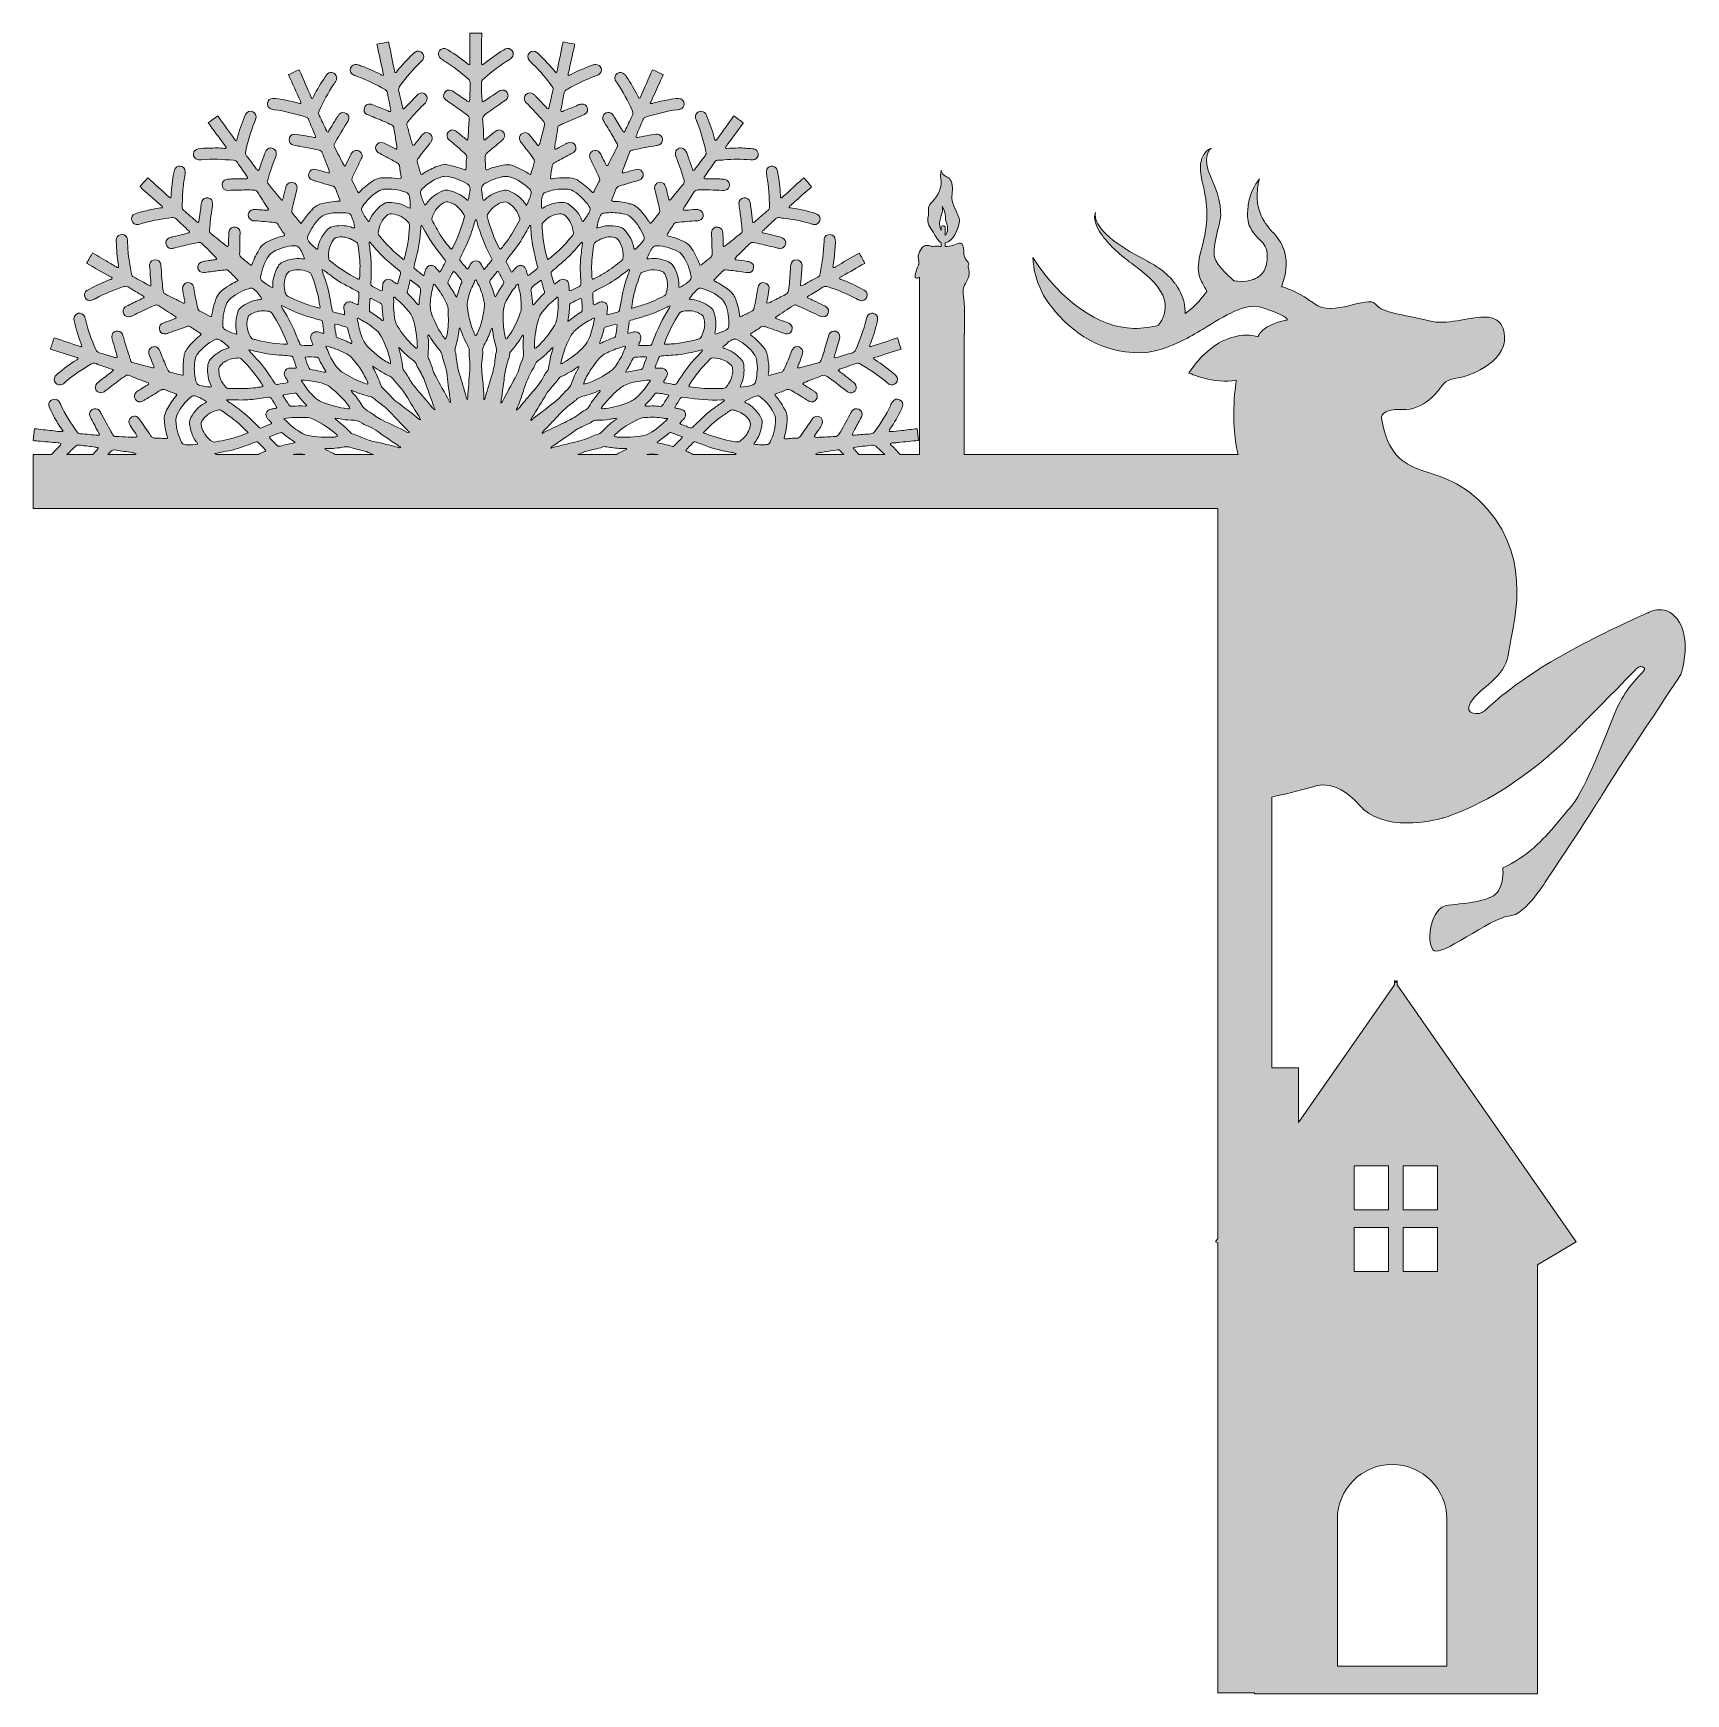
# Model space of a CAD drawing. Extents: x 236 to 2764, y -2770 to -229.
import ezdxf

# ---------------------------------------------------------------- set-up
doc = ezdxf.new("R2010")
doc.units = 0
doc.header["$MEASUREMENT"] = 0
doc.layers.add('Layer 1', color=7, linetype='Continuous')

msp = doc.modelspace()

# ---------------------------------------------------------------- hatches: boundary and pattern name
at = {"layer": 'Layer 1', "true_color": 0xffffff}
h = msp.add_hatch(color=7, dxfattribs=at)
h.dxf.hatch_style = 2
edge = h.paths.add_edge_path()
edge.add_spline(control_points=[(2754.8, -1130.8), (2736.1, -1099.2), (2707, -1116), (2707, -1116), (2707, -1116), (2688.6, -1124), (2662.5, -1136.5), (2625.6, -1154), (2573.2, -1180.4), (2535.5, -1205.3), (2471, -1247.8), (2461.5, -1264.5), (2452.4, -1268.8), (2443.3, -1273.2), (2418.9, -1270.2), (2441.9, -1244.9), (2464.8, -1219.6), (2488.7, -1213.4), (2493.9, -1174.7), (2499.2, -1136.1), (2532.6, -1039.5), (2460.5, -956.9), (2388.3, -874.2), (2317.7, -928.2), (2299, -818.6), (2299, -818.6), (2296.9, -803.6), (2330.5, -805.3), (2364.2, -807.1), (2386.8, -775.2), (2390, -770.9), (2393.2, -766.6), (2398.2, -758.8), (2416.6, -756.6), (2434.8, -754.5), (2497.9, -729), (2486, -684.9), (2484.7, -679.8), (2482.6, -675.8), (2480.1, -672.7), (2474.3, -665.8), (2465.7, -663.6), (2455.5, -663.7), (2431.5, -664), (2398.6, -676.6), (2371.8, -669.5), (2328.4, -658.1), (2302.9, -659.1), (2290, -644.1), (2277.2, -629), (2225, -665.5), (2196, -643.2), (2194.1, -641.8), (2192.3, -640.4), (2190.5, -639.2), (2164.5, -620.6), (2146.1, -617.4), (2146.1, -617.4), (2156.1, -590.8), (2153.7, -572.6), (2149.9, -561.3), (2141.7, -536.4), (2122.5, -530.1), (2113.2, -504), (2105.9, -484), (2109, -464.7), (2112.2, -452.4), (2106.3, -460), (2094.8, -477.3), (2094.3, -500.9), (2094.1, -508.8), (2093.4, -517.7), (2098.4, -526.9), (2111.3, -550.9), (2128.8, -547.7), (2123.1, -582.1), (2121.7, -590.4), (2118, -596.3), (2113.3, -600.2), (2107.3, -605.4), (2099.6, -607.7), (2092.5, -608.6), (2082.2, -609.9), (2073.3, -608.2), (2073.3, -608.2), (2073.3, -608.2), (2046.4, -585), (2043.5, -572), (2043.2, -570.6), (2043, -569), (2042.9, -567.3), (2042.8, -564.3), (2042.9, -560.7), (2043.4, -557), (2044.8, -543.6), (2049.2, -527.6), (2051.4, -519.4), (2054.6, -507.5), (2054.3, -484.3), (2038.2, -450.6), (2022.7, -418.4), (2037.5, -406.1), (2038.7, -405.1), (2037.2, -405.6), (2014.5, -414.4), (2024.2, -454.2), (2032.6, -488.6), (2034.2, -511.2), (2028, -541.1), (2027.6, -542.9), (2027.2, -544.8), (2026.8, -546.7), (2025.9, -551), (2024.7, -555.3), (2023.5, -559.9), (2012.3, -600), (2022.8, -605.7), (2031.7, -624.4), (2026.3, -632.4), (2015.7, -646.1), (1998.4, -658.2), (1998.7, -647), (1996.4, -635.7), (1991.5, -626), (1990.9, -624.6), (1990.2, -623.3), (1989.4, -622), (1989.4, -622), (1987.1, -618.2), (1987.1, -618.2), (1987.1, -618.2), (1984.7, -614.4), (1984.7, -614.4), (1984, -613.2), (1983, -612.2), (1982, -611), (1982, -611), (1976.6, -604.4), (1976.6, -604.4), (1974.7, -602.3), (1972.5, -600.5), (1970.5, -598.7), (1968.4, -596.8), (1966.4, -594.8), (1964.3, -593.2), (1964.3, -593.2), (1957.7, -588.5), (1957.7, -588.5), (1955.5, -586.9), (1953.4, -585.3), (1951.1, -583.9), (1951.1, -583.9), (1944.2, -580), (1944.2, -580), (1939.6, -577.4), (1935.1, -574.8), (1930.8, -572.6), (1926.5, -570.3), (1922, -568.1), (1917.8, -565.6), (1909.3, -560.7), (1900.9, -555.5), (1893.1, -549.7), (1885.1, -544), (1877.7, -537.5), (1871.5, -530.2), (1868.2, -526.4), (1865.5, -522.4), (1863.5, -518), (1861.5, -513.6), (1860.2, -508.6), (1861.5, -503.7), (1859.4, -508.3), (1860, -513.9), (1861.4, -518.7), (1862.8, -523.6), (1865, -528.4), (1867.7, -532.7), (1873.2, -541.5), (1879.9, -549.5), (1887.2, -556.6), (1894.4, -563.9), (1902.3, -570.4), (1910.2, -576.8), (1914.2, -580.1), (1918.4, -582.9), (1922.4, -586), (1923.3, -586.7), (1924.3, -587.4), (1925.2, -588), (1925.6, -588.4), (1926, -588.7), (1926.3, -588.9), (1929.1, -591), (1931.6, -593), (1934.1, -595), (1949, -606.6), (1961.8, -620.9), (1966.3, -636.1), (1966.7, -637.3), (1967.1, -638.6), (1967.3, -639.8), (1968.7, -646.1), (1968.3, -652.3), (1966.9, -658.2), (1966.5, -660), (1965.7, -661.7), (1965.2, -663.4), (1964.4, -665.1), (1963.8, -666.8), (1962.9, -668.4), (1962.2, -669.5), (1961.6, -670.6), (1960.9, -671.6), (1960.6, -672.1), (1960.4, -672.6), (1960, -673), (1959.5, -673.8), (1958.9, -674.4), (1958.4, -675.1), (1958.2, -675.4), (1957.9, -675.7), (1957.6, -675.9), (1957.6, -675.9), (1957.3, -676.3), (1957.3, -676.3), (1957.2, -676.3), (1957.2, -676.3), (1957.2, -676.3), (1957.2, -676.3), (1957.4, -676.5), (1957.4, -676.5), (1947, -679), (1934.1, -681.2), (1919.9, -681), (1866.6, -680.2), (1807.7, -638.7), (1765.8, -572.8), (1765.8, -572.8), (1765.8, -610.1), (1790.2, -643), (1814.6, -676), (1861.1, -720.4), (1932.1, -718.3), (1952.7, -717.6), (1972.9, -710.4), (1992.4, -700.7), (2003.9, -695.1), (2015.1, -688.5), (2026, -682), (2060.1, -661.5), (2090.6, -641.4), (2114.1, -648.7), (2118.6, -650.1), (2122.6, -651.4), (2126.2, -652.7), (2157.3, -663.5), (2155, -668.1), (2155, -668.1), (2155, -668.1), (2137.2, -671.2), (2123.6, -679.4), (2118.1, -682.7), (2113.3, -686.9), (2110.6, -692.1), (2110.6, -692.1), (2110.6, -692.2), (2110.6, -692.2), (2110.4, -692.7), (2110.1, -693.3), (2109.8, -693.9), (2109.8, -693.9), (2108.6, -693.4), (2106.4, -692.9), (2100.5, -691.6), (2087.1, -689.7), (2070.2, -694.8), (2057.5, -698.5), (2042.7, -706.2), (2027.6, -720.9), (2019.9, -728.3), (2012.1, -737.6), (2004.5, -749.1), (2004.5, -749.1), (2043.2, -767.4), (2076.9, -760.2), (2076.9, -760.2), (2066.6, -819.6), (2079.5, -874.1), (2079.5, -874.1), (1660.4, -874.1), (1660.4, -874.1), (1660.4, -874.1), (1660.6, -704), (1660.6, -704), (1660.6, -704), (1662.1, -648.2), (1659.7, -632.8), (1657.3, -617.3), (1660.6, -617), (1666.1, -605.2), (1668.4, -600.1), (1668.8, -594.9), (1667.3, -589.5), (1666.9, -588.2), (1666.4, -586.7), (1666.9, -585.4), (1667.2, -584.7), (1667.7, -584.1), (1667.8, -583.4), (1668.2, -582.1), (1667.5, -580.9), (1666.6, -579.9), (1665.1, -578.3), (1663.8, -576.8), (1662.5, -575), (1658.9, -569.4), (1661, -560), (1658.3, -554), (1655.7, -548.1), (1652.2, -551.4), (1644.9, -553.6), (1637.9, -555.7), (1637, -555.4), (1631.5, -555.9), (1631.5, -555.9), (1631.5, -550.2), (1631.5, -550.2), (1643.9, -548), (1650.9, -530), (1652.9, -520.1), (1654.9, -509.7), (1646.5, -500.7), (1643.2, -489.6), (1639.9, -478.4), (1643.9, -473.3), (1642.2, -462.4), (1640.5, -451.4), (1636.3, -450.3), (1630.9, -447.5), (1625.6, -444.7), (1625.4, -439.1), (1625.4, -439.1), (1625.4, -439.1), (1623.5, -443.2), (1625.2, -456), (1626.9, -468.9), (1616.6, -482.9), (1610, -489.1), (1603.4, -495.3), (1607.4, -500), (1605.2, -512.2), (1603.1, -524.4), (1610.8, -527.2), (1615.9, -538.3), (1619.4, -546), (1623.4, -549), (1625.6, -550.1), (1625.6, -550.1), (1625.6, -555.9), (1625.6, -555.9), (1623, -555.6), (1620.8, -555.1), (1615.6, -555.4), (1607.4, -555.9), (1612.3, -555), (1603.9, -554), (1600, -553.6), (1597, -555.6), (1595.2, -558.9), (1593.6, -562), (1591.2, -566.2), (1590.3, -569.5), (1589.5, -573), (1591.3, -576.3), (1591.2, -579.8), (1591, -585.8), (1591.2, -580.8), (1586.5, -595), (1581.8, -609.3), (1592.4, -602.8), (1592.4, -602.8), (1592.4, -602.8), (1592.4, -874.1), (1592.4, -874.1), (1592.4, -874.1), (1562.6, -874.1), (1562.6, -874.1), (1558.7, -869.5), (1554.5, -865), (1550.1, -860.7), (1549.2, -859.8), (1547.6, -859.2), (1548, -857.4), (1549.6, -856.3), (1551.5, -856.1), (1553.3, -856.1), (1555.6, -856), (1557.9, -855.9), (1560.1, -855.6), (1570.3, -854.6), (1580.3, -853.4), (1590.5, -852.6), (1590, -846.5), (1589.4, -840.5), (1588.7, -834.5), (1580.6, -835.4), (1572.6, -836.5), (1564.5, -837.4), (1559.2, -838), (1553.8, -838.5), (1548.5, -838.9), (1547.6, -839), (1546.4, -839.3), (1545.7, -837.7), (1546.1, -837), (1546.6, -836.1), (1547.1, -835.3), (1553.8, -825.6), (1559.3, -815.1), (1564.5, -804.6), (1565.1, -803.3), (1565.8, -802), (1566.2, -800.6), (1567.6, -796.2), (1565.8, -792.2), (1561.8, -790.2), (1557.9, -788.2), (1553.6, -789.4), (1551, -793.2), (1549.8, -795.1), (1548.8, -797.2), (1547.9, -799.3), (1541.1, -813.3), (1532.8, -826.3), (1523.8, -838.9), (1522.2, -841.2), (1520.4, -842.2), (1517.7, -842.4), (1509.7, -843), (1501.7, -843.7), (1493.7, -844.4), (1492.8, -844.5), (1492, -844.6), (1491.2, -844.5), (1490.5, -844.5), (1489.5, -845), (1489, -843.3), (1490.4, -840.8), (1492, -837.9), (1493.5, -835), (1496.8, -828.8), (1500.1, -822.6), (1503.4, -816.4), (1505.6, -812.2), (1503.9, -807.1), (1499.5, -804.8), (1495.5, -802.8), (1491, -804.1), (1488.3, -808.4), (1487.3, -809.9), (1486.5, -811.7), (1485.6, -813.3), (1480.3, -823.3), (1475, -833.3), (1469, -843), (1467.6, -845.4), (1465.8, -846.4), (1463, -846.5), (1454.8, -846.8), (1446.6, -847.3), (1438.3, -847.7), (1436.5, -847.8), (1434.6, -847.7), (1432.7, -847.6), (1431.6, -847.6), (1431, -846.4), (1431.7, -845.4), (1433.8, -842.3), (1435.9, -839.2), (1438, -836.2), (1439.7, -833.6), (1441.5, -831), (1442.9, -828.3), (1445.5, -823.3), (1443.5, -818.1), (1438.4, -816), (1435.1, -814.7), (1431.5, -815.6), (1429, -818.6), (1427.8, -820), (1426.9, -821.7), (1425.9, -823.2), (1420.8, -830.5), (1415.7, -837.7), (1410.7, -845.1), (1409, -847.7), (1406.9, -849.2), (1403.6, -848.9), (1399.7, -848.7), (1395.8, -849.1), (1391.9, -849.6), (1389.7, -849.9), (1387.4, -850.3), (1385, -849.2), (1385.9, -845.5), (1386.9, -841.9), (1387.8, -838.3), (1388.9, -833.3), (1389, -828.1), (1389.7, -823), (1390.6, -816.4), (1389.5, -810.3), (1385.8, -804.8), (1385.2, -803.9), (1384.8, -803), (1384.3, -802.1), (1381.3, -796.2), (1377.5, -790.7), (1373.2, -785.7), (1372.3, -784.6), (1371, -783.8), (1371, -781.9), (1376.5, -779.8), (1382.2, -777.8), (1387.6, -775.3), (1390.9, -773.8), (1393.5, -774.2), (1396.3, -776), (1404, -780.8), (1411.8, -785.5), (1419.5, -790.2), (1420.9, -791.1), (1422.3, -792.1), (1423.8, -792.8), (1427.6, -794.5), (1431.8, -793.3), (1434.2, -790), (1436.8, -786.3), (1436.4, -782), (1433, -778.8), (1432, -777.8), (1430.7, -777), (1429.5, -776.2), (1425.7, -773.8), (1421.9, -771.4), (1418, -769), (1416.8, -768.2), (1415.6, -767.4), (1414.4, -766.6), (1413.7, -766.1), (1413.8, -765), (1414.6, -764.6), (1416.1, -763.9), (1417.6, -763.2), (1419.2, -762.6), (1426.7, -759.7), (1434.3, -757), (1441.6, -753.8), (1445.2, -752.3), (1448, -752.4), (1451.2, -754.7), (1460.6, -761.5), (1469.8, -768.5), (1478.9, -775.6), (1480.2, -776.7), (1481.5, -777.8), (1482.9, -778.6), (1486.5, -780.5), (1491.1, -779.5), (1493.6, -776.5), (1496.4, -773), (1496.2, -768.6), (1493.1, -765.2), (1492.3, -764.3), (1491.3, -763.6), (1490.3, -762.8), (1486.6, -759.8), (1482.9, -756.9), (1479.1, -754), (1475.4, -751.1), (1471.6, -748.2), (1467.6, -745.1), (1468.6, -744.5), (1469.2, -743.9), (1469.8, -743.6), (1478.4, -740.6), (1487, -737.7), (1495.5, -734.6), (1497.9, -733.8), (1499.8, -734.4), (1501.9, -735.6), (1515.5, -743.5), (1528.5, -752.2), (1540.5, -762.4), (1542.1, -763.8), (1543.6, -765.2), (1545.4, -766.3), (1549.2, -768.7), (1553.7, -767.9), (1556.5, -764.5), (1559.4, -761), (1559.3, -756.7), (1556.1, -753.3), (1554.7, -751.8), (1553.1, -750.5), (1551.5, -749.2), (1542.9, -742.1), (1534.1, -735.2), (1524.6, -729.3), (1523.5, -728.6), (1521.8, -728.3), (1521.8, -726.3), (1522.6, -726), (1523.3, -725.7), (1524.1, -725.5), (1537.4, -721.2), (1550.7, -717), (1564, -712.7), (1562.3, -707), (1560.5, -701.2), (1558.6, -695.5), (1545.6, -699.8), (1532.7, -704.2), (1519.7, -708.4), (1518.6, -708.8), (1517.5, -709.6), (1516.2, -708.9), (1516.1, -708.7), (1515.9, -708.6), (1515.9, -708.4), (1516.2, -707.4), (1516.4, -706.4), (1516.8, -705.5), (1521.2, -694.5), (1524.5, -683.2), (1527.3, -671.8), (1527.7, -670), (1528.1, -668.2), (1528.2, -666.4), (1528.3, -662.1), (1525.5, -658.8), (1521.4, -658), (1517.7, -657.2), (1513.8, -659.1), (1512.2, -662.6), (1511.4, -664.3), (1511, -666.1), (1510.6, -667.9), (1506.7, -683.6), (1501.3, -698.7), (1494.8, -713.5), (1493.7, -716), (1492.3, -717.5), (1489.7, -718.3), (1481.4, -720.7), (1473.1, -723.3), (1464.8, -725.8), (1463.9, -726), (1462.8, -726.3), (1461.8, -725.2), (1462.1, -724), (1462.4, -722.6), (1462.8, -721.2), (1464.9, -714.1), (1467, -706.9), (1469.1, -699.8), (1469.6, -698), (1470.1, -696.2), (1470.3, -694.4), (1470.7, -690.2), (1468.2, -686.6), (1464.2, -685.4), (1460.3, -684.3), (1456.1, -686), (1454.2, -689.7), (1453.4, -691.4), (1453, -693.2), (1452.5, -695), (1449.9, -703.7), (1447.4, -712.4), (1444.7, -721.1), (1443.8, -724.1), (1442.6, -726.9), (1441.6, -729.9), (1440.9, -732), (1439.6, -733.1), (1437.3, -733.7), (1428.7, -735.8), (1420.2, -738.3), (1411.6, -740.5), (1409.7, -741), (1407.7, -741.8), (1405.6, -741.2), (1405.7, -738.4), (1407.2, -736.4), (1408.1, -734.1), (1409.9, -729.3), (1412, -724.5), (1413.5, -719.6), (1414.9, -715.1), (1412.4, -711.1), (1407.9, -709.4), (1404.1, -708), (1400, -709.6), (1397.8, -713.3), (1397.3, -714.2), (1397, -715.2), (1396.6, -716.1), (1393.7, -723.4), (1390.7, -730.7), (1387.7, -737.9), (1386.7, -740.4), (1385.5, -742.8), (1384.4, -745.2), (1383.7, -746.6), (1382.8, -747.6), (1381.3, -748), (1374.7, -749.6), (1368.2, -751.3), (1361.7, -753), (1360.7, -751.6), (1360.9, -750.4), (1361.1, -749.2), (1361.9, -744), (1361.8, -738.9), (1361.1, -733.8), (1360.7, -730.9), (1360.6, -728), (1360.2, -725.1), (1359.6, -719.3), (1357.3, -714.1), (1353.4, -709.7), (1347.4, -702.8), (1341.1, -696.3), (1333.8, -690.8), (1333.7, -690.7), (1333.7, -690.4), (1333.7, -690.2), (1333.7, -689.3), (1334.5, -688.9), (1335.2, -688.5), (1339.9, -685.4), (1344.6, -682.5), (1349.2, -679.3), (1351.5, -677.6), (1353.5, -677.5), (1356.1, -678.4), (1365, -681.6), (1374, -684.7), (1382.9, -687.8), (1384.3, -688.3), (1385.6, -688.9), (1387, -689.3), (1391.2, -690.4), (1395.3, -688.3), (1397, -684.2), (1398.6, -680.3), (1397.4, -676.3), (1393.7, -674), (1392.1, -673), (1390.4, -672.3), (1388.7, -671.6), (1384, -669.9), (1379.4, -668.2), (1374.7, -666.6), (1373.5, -666.2), (1372.3, -666), (1371.8, -664.6), (1372, -664.3), (1372.2, -663.9), (1372.5, -663.7), (1381.4, -657.7), (1390.4, -651.8), (1399.4, -645.9), (1400.6, -645), (1402.1, -644.9), (1403.5, -645.5), (1405, -646.1), (1406.6, -646.6), (1408.1, -647.3), (1417.6, -651.7), (1427.2, -656.2), (1436.7, -660.6), (1438.2, -661.3), (1439.7, -662), (1441.1, -662.8), (1445.8, -665.1), (1450.7, -662), (1452.2, -658.9), (1454.3, -654.6), (1453.1, -650.4), (1448.9, -647.6), (1447.8, -646.9), (1446.7, -646.4), (1445.6, -645.9), (1440.8, -643.5), (1435.9, -641.2), (1431.1, -638.9), (1427.6, -637.2), (1424.1, -635.5), (1420.6, -633.8), (1421.1, -632), (1422.5, -631.5), (1423.7, -630.7), (1430.6, -626.5), (1437.5, -622.5), (1444.3, -618.1), (1447, -616.4), (1449.5, -616.3), (1452.5, -617.4), (1467.1, -622.3), (1481.5, -628), (1495.1, -635.4), (1497.1, -636.5), (1499.2, -637.5), (1501.3, -638.2), (1505.2, -639.6), (1509.4, -637.7), (1511.3, -634.1), (1513.1, -630.5), (1512.1, -625.9), (1509, -623.5), (1508, -622.7), (1506.9, -622.2), (1505.8, -621.6), (1495.4, -616), (1484.9, -610.8), (1473.8, -606.8), (1472.7, -606.4), (1471.5, -605.9), (1470.4, -605.4), (1469.7, -605), (1469.6, -603.8), (1470.3, -603.4), (1471.5, -602.6), (1472.8, -601.8), (1474, -601.1), (1485.5, -594.6), (1497, -588), (1508.5, -581.6), (1508.6, -581.5), (1508.7, -581.5), (1508.8, -581.4), (1505.9, -576.1), (1502.9, -570.9), (1499.9, -565.7), (1487.7, -572.6), (1475.7, -579.8), (1463.6, -586.9), (1462.6, -587.5), (1461.7, -588.4), (1460.2, -588), (1459.6, -586.8), (1459.8, -585.6), (1460.1, -584.4), (1461.9, -575.3), (1462.4, -566), (1463.2, -556.7), (1463.5, -553), (1463.6, -549.3), (1463.4, -545.6), (1463.3, -540.9), (1460.2, -537.8), (1455.8, -537.4), (1451, -537), (1447.3, -539.8), (1446.4, -544.5), (1446.2, -545.5), (1446.2, -546.5), (1446.2, -547.6), (1445.9, -564.4), (1443.6, -580.9), (1440.2, -597.3), (1439.7, -599.8), (1438.8, -601.4), (1436.6, -602.6), (1428.7, -606.7), (1421, -611.1), (1413.2, -615.4), (1412.4, -615.8), (1411.5, -616.5), (1410.2, -615.3), (1410.3, -613.9), (1410.4, -612.3), (1410.6, -610.7), (1411.2, -603.7), (1411.8, -596.7), (1412.3, -589.7), (1412.5, -587.8), (1412.6, -585.9), (1412.5, -584.1), (1412.1, -579.4), (1408.5, -576.1), (1403.9, -576), (1399.3, -576), (1395.9, -579.1), (1395.4, -584), (1395, -587.3), (1394.9, -590.6), (1394.6, -593.9), (1393.9, -603.6), (1393.2, -613.2), (1391.9, -622.9), (1391.5, -626.2), (1390, -628), (1387.1, -629.3), (1380.6, -632.4), (1374.3, -635.9), (1367.8, -639), (1365, -640.4), (1362.3, -642.6), (1358.9, -642.3), (1358.5, -639.2), (1359.7, -636.3), (1360.1, -633.2), (1360.8, -628.6), (1362, -624), (1362.1, -619.2), (1362.1, -615.8), (1359.7, -612.1), (1354.8, -611.1), (1351.2, -610.3), (1347.4, -612.4), (1345.8, -616), (1345.3, -617.2), (1345, -618.4), (1344.8, -619.6), (1343.4, -627.3), (1342.1, -635.1), (1340.7, -642.8), (1340.3, -645.4), (1339.5, -648), (1339, -650.6), (1338.6, -652.6), (1337.5, -653.8), (1335.6, -654.7), (1330.4, -657.2), (1325.3, -659.9), (1320.2, -662.5), (1319.5, -662.9), (1318.6, -663), (1317.5, -663.3), (1316.5, -654.3), (1314.3, -645.7), (1311.3, -637.3), (1310.3, -634.6), (1309.3, -632.1), (1307.7, -629.7), (1305.3, -626.1), (1302.3, -623.6), (1299, -621.1), (1293, -616.6), (1286.8, -612.5), (1280.1, -609.4), (1279.1, -609), (1278.2, -608.5), (1277.5, -607.3), (1282.2, -602.5), (1287, -597.7), (1291.8, -592.8), (1292.9, -591.7), (1294.2, -591.3), (1295.7, -591.5), (1302.9, -592.3), (1310, -593.1), (1317.2, -594), (1321.5, -594.5), (1325.7, -595.5), (1330.1, -595.7), (1334.4, -596), (1337.7, -593), (1338.4, -589), (1339.2, -584.7), (1337.4, -581.1), (1333.4, -579.5), (1332.1, -578.9), (1330.6, -578.7), (1329.2, -578.5), (1323.3, -577.6), (1317.4, -576.8), (1311.5, -575.9), (1310.9, -575.9), (1310.1, -575.9), (1310, -575.2), (1309.9, -574.7), (1310.2, -574), (1310.5, -573.5), (1311.3, -572.5), (1312.1, -571.6), (1313, -570.7), (1318.2, -565.5), (1323.5, -560.2), (1328.7, -555), (1334.7, -548.9), (1334.7, -548.7), (1343.2, -550.6), (1353.4, -552.9), (1363.6, -555.3), (1373.9, -557.8), (1375.7, -558.2), (1377.5, -558.8), (1379.3, -558.7), (1383.3, -558.5), (1386.3, -556.1), (1387.3, -552.2), (1388.3, -548.5), (1386.5, -544.5), (1383.1, -542.8), (1381.6, -542), (1380, -541.6), (1378.4, -541.2), (1370, -539.2), (1361.6, -537.1), (1353.1, -535.1), (1352.4, -534.9), (1351.4, -535), (1351.3, -533.9), (1351.5, -532.3), (1352.9, -531.5), (1353.9, -530.6), (1358.7, -526), (1363.4, -521.5), (1368.3, -516.9), (1375, -510.7), (1373.7, -510.8), (1382.4, -512.4), (1382.8, -512.4), (1383.2, -512.4), (1383.6, -512.5), (1397.6, -513.9), (1411.3, -516.8), (1424.8, -520.6), (1426.6, -521.2), (1428.3, -521.8), (1430.2, -522.1), (1435.4, -523), (1440, -519.1), (1440.1, -513.7), (1440.2, -509.9), (1437.9, -506.6), (1433.3, -505.3), (1420.9, -501.6), (1408.3, -498.4), (1395.4, -496.7), (1394.5, -496.5), (1393.2, -496.9), (1392.9, -495.6), (1393, -494.4), (1393.9, -493.8), (1394.7, -493.2), (1397.6, -490.5), (1400.5, -487.9), (1403.5, -485.3), (1411.4, -478.3), (1419.3, -471.4), (1427.2, -464.3), (1423.2, -459.7), (1419.2, -455.2), (1415.2, -450.8), (1406.3, -458.5), (1397.7, -466.6), (1389.1, -474.5), (1386.6, -476.7), (1384.2, -479), (1381.7, -481.1), (1381, -481.7), (1379.8, -481.3), (1379.7, -480.5), (1379.6, -479.5), (1379.5, -478.4), (1379.5, -477.4), (1379.2, -465.8), (1377.4, -454.4), (1375.5, -443), (1375.2, -441.2), (1374.8, -439.3), (1374.1, -437.6), (1372.6, -434.1), (1368.6, -432.1), (1365, -432.8), (1361, -433.6), (1358.3, -436.5), (1358, -440.4), (1357.8, -443.1), (1358.4, -445.8), (1358.9, -448.4), (1361.9, -464.1), (1362.5, -480), (1362.7, -495.9), (1362.7, -497.7), (1362.1, -499), (1360.7, -500.2), (1353.7, -506.2), (1346.7, -512.3), (1339.6, -518.4), (1338.1, -519.6), (1337.3, -519.2), (1337, -517), (1336.2, -510.9), (1335.4, -504.7), (1334.6, -498.6), (1334.1, -495.1), (1333.7, -491.6), (1333, -488.2), (1331.8, -483.3), (1328.1, -480.8), (1323.4, -481.4), (1318.7, -482), (1315.9, -485.4), (1316.1, -490.5), (1316.1, -491.9), (1316.3, -493.4), (1316.5, -494.8), (1317.5, -502.4), (1318.7, -509.9), (1319.6, -517.5), (1320.2, -522), (1320.5, -526.5), (1320.9, -531.1), (1321.1, -532.8), (1320.9, -534.2), (1319.4, -535.5), (1311.4, -541.7), (1303.6, -548.1), (1295.7, -554.4), (1294.9, -555), (1294.2, -556), (1293, -555.6), (1291.8, -555.2), (1292.2, -553.9), (1292.1, -553), (1292, -551.7), (1292.1, -550.5), (1292, -549.3), (1291.8, -544.3), (1291.5, -539.4), (1291.2, -534.4), (1291, -530.8), (1289.3, -528.1), (1286, -526.7), (1280.2, -524.3), (1274.3, -528.1), (1274.1, -534.3), (1274, -538.1), (1274.4, -541.8), (1274.5, -545.5), (1274.7, -552.7), (1274.7, -559.9), (1275, -567.2), (1275, -569.7), (1274, -571.4), (1272, -572.9), (1268.3, -575.8), (1264.6, -578.8), (1260.9, -581.8), (1259.6, -582.7), (1258.7, -584.2), (1256.8, -584.4), (1256.6, -584.1), (1256.1, -583.9), (1256, -583.5), (1253.2, -574.8), (1248.6, -567), (1244.2, -559.1), (1241.7, -554.8), (1238.1, -551.7), (1234, -549.3), (1229.5, -546.7), (1224.3, -544.9), (1219.3, -543), (1215.9, -541.7), (1212.2, -540.9), (1208.6, -539.9), (1205.7, -539.1), (1205.4, -538.6), (1206.9, -536.2), (1209.9, -531.5), (1213, -526.9), (1216, -522.2), (1217.3, -520), (1219, -519.1), (1221.5, -518.9), (1231.5, -517.9), (1241.6, -516.8), (1251.7, -516.4), (1252.7, -516.4), (1253.8, -516.4), (1254.8, -516.2), (1259.3, -515.2), (1262.1, -510.9), (1261.4, -506.4), (1260.8, -502.5), (1257.5, -499.6), (1253.3, -499.3), (1248.3, -499), (1243.4, -499.6), (1238.4, -500.1), (1236.2, -500.3), (1233.9, -500.3), (1231.7, -500.3), (1230.8, -500.3), (1230.6, -499.5), (1230.8, -499), (1231.4, -497.5), (1232.2, -496.1), (1233.1, -494.7), (1237.9, -487.2), (1242.8, -479.8), (1247.5, -472.3), (1248.9, -470), (1250.6, -469.4), (1253.1, -469.3), (1265.5, -469.1), (1277.9, -469.2), (1290.3, -469.9), (1291.9, -470), (1293.5, -470.1), (1295.2, -469.6), (1299.1, -468.5), (1301.5, -465.5), (1301.6, -461.6), (1301.6, -457.3), (1299, -454), (1294.8, -453.2), (1292.2, -452.7), (1289.5, -452.5), (1286.8, -452.4), (1279.6, -452.2), (1272.3, -452.2), (1265.1, -452), (1264.2, -452), (1263, -452.4), (1262.2, -450.5), (1267.8, -442.5), (1273.4, -434.1), (1279.3, -426), (1280.4, -424.5), (1281.9, -424), (1283.6, -423.9), (1286.9, -423.8), (1290.3, -423.6), (1293.5, -423.3), (1306.9, -421.8), (1320.3, -421.9), (1333.7, -423.2), (1335.2, -423.3), (1336.6, -423.5), (1338, -423.2), (1341.5, -422.6), (1344.1, -420.6), (1345.2, -417.1), (1346.1, -414.1), (1345.3, -411.4), (1343.3, -409.1), (1341.6, -407), (1339.4, -406.3), (1336.8, -406.1), (1329.5, -405.8), (1322.3, -404.8), (1315.1, -405), (1309.1, -405.2), (1303.1, -404.9), (1297.2, -405.7), (1296.7, -405.7), (1296, -405.4), (1295.6, -405.1), (1295, -404.6), (1295.5, -403.9), (1295.8, -403.4), (1296.8, -402.1), (1297.7, -400.7), (1298.7, -399.4), (1306.2, -389.3), (1313.6, -379.1), (1321.1, -369), (1321.7, -368.2), (1322.3, -367.4), (1322.9, -366.7), (1318, -363), (1313.1, -359.4), (1308.2, -355.8), (1308, -356.1), (1307.8, -356.3), (1307.7, -356.5), (1299.5, -368), (1291.4, -379.4), (1283.2, -390.8), (1282.6, -391.6), (1282, -392.5), (1281.3, -393.2), (1280.6, -394.1), (1279.4, -393.7), (1279, -392.5), (1278.7, -391.3), (1278.4, -390.1), (1278.1, -388.9), (1275.4, -377.9), (1271.3, -367.3), (1267.1, -356.7), (1266.6, -355.4), (1266, -354), (1265.3, -352.8), (1263, -349.3), (1258.2, -347.9), (1254.3, -349.7), (1250.7, -351.4), (1248.7, -355.6), (1249.8, -359.6), (1250.6, -362.1), (1251.7, -364.6), (1252.7, -367.1), (1258.3, -381.1), (1262.3, -395.6), (1265.6, -410.3), (1266.2, -413.1), (1265.7, -415), (1264.1, -417.1), (1258.9, -423.8), (1253.9, -430.6), (1248.7, -437.4), (1248, -438.3), (1247.5, -439.5), (1245.7, -439.3), (1243.6, -433.4), (1241.5, -427.3), (1239.3, -421.4), (1237.9, -417.5), (1236.6, -413.5), (1234.8, -409.8), (1232.9, -405.7), (1228.4, -404.1), (1224.4, -405.5), (1220.1, -407), (1217.8, -411.3), (1219, -415.9), (1219.6, -418.1), (1220.5, -420.2), (1221.3, -422.4), (1225.1, -432.8), (1228.9, -443.3), (1232, -454), (1232.6, -456.4), (1232.7, -458.2), (1231, -460.3), (1224.7, -467.7), (1218.7, -475.3), (1212.5, -482.8), (1211.8, -483.7), (1211.2, -484.9), (1209.7, -484.8), (1208.8, -483.8), (1208.6, -482.6), (1208.3, -481.4), (1207.1, -476.4), (1205.8, -471.4), (1204.5, -466.4), (1204.1, -464.8), (1203.6, -463.2), (1202.8, -461.8), (1201, -458.3), (1197, -456.8), (1193.3, -457.8), (1189.3, -459), (1187, -461.9), (1187.1, -466), (1187.1, -467.6), (1187.5, -469.2), (1187.9, -470.8), (1189.9, -479.3), (1192, -487.7), (1194, -496.1), (1194.4, -497.9), (1194.7, -499.8), (1194.9, -501.6), (1194.9, -502.4), (1194.9, -503.4), (1194.4, -503.9), (1190.9, -508.5), (1187.2, -513), (1183.6, -517.5), (1182.7, -518.6), (1182.1, -520), (1180.2, -520.3), (1179.5, -519.1), (1178.7, -517.9), (1177.9, -516.8), (1175.8, -513.8), (1173.9, -510.5), (1171.4, -507.7), (1166.3, -502.1), (1162, -495.8), (1154.9, -492.2), (1152, -490.8), (1149, -490.5), (1146.1, -489.7), (1138.9, -487.8), (1131.6, -486.6), (1124.1, -486.7), (1123.1, -486.7), (1122, -487), (1121.2, -485.4), (1123.1, -480.3), (1125.4, -475), (1127.1, -469.5), (1128.2, -466), (1130.2, -464), (1133.7, -463), (1142.1, -460.7), (1150.3, -458.1), (1158.6, -455.6), (1160.6, -455), (1162.7, -454.7), (1164.5, -453.8), (1169.7, -451.4), (1171.2, -445.3), (1167.7, -440.9), (1165.4, -438.1), (1162.5, -436.8), (1158.9, -437.8), (1153.1, -439.4), (1147.3, -441), (1141.6, -442.6), (1140.6, -442.9), (1139.6, -443.1), (1138.6, -443.3), (1137.9, -443.5), (1137.3, -442.9), (1137.5, -442.3), (1137.8, -440.7), (1138.2, -439.1), (1138.8, -437.5), (1141.5, -430.4), (1144.2, -423.3), (1146.9, -416.1), (1150.2, -407.6), (1148.7, -409.5), (1156.6, -407.6), (1167.4, -405.1), (1178.4, -403.3), (1189.4, -401.3), (1191, -401), (1192.6, -400.8), (1194.2, -400.1), (1197.8, -398.3), (1199.7, -394.7), (1199, -391), (1198.1, -386.8), (1195, -384), (1190.8, -383.9), (1189.5, -383.9), (1188.3, -384), (1187.1, -384.2), (1181.6, -385.1), (1176.1, -386.2), (1170.6, -387.2), (1167.4, -387.8), (1164.2, -388.4), (1160.9, -389), (1159, -389.2), (1158.1, -388.3), (1158.9, -386.4), (1162.5, -377.9), (1166.1, -369.3), (1169.7, -360.8), (1170.4, -359.1), (1171.6, -358.3), (1173.3, -357.8), (1189.3, -352.8), (1205.4, -348.5), (1222.1, -346.5), (1223.9, -346.3), (1225.8, -345.9), (1227.5, -345.2), (1230.3, -343.9), (1231.9, -341.6), (1232.2, -338.4), (1232.6, -332.8), (1228.3, -329), (1223.7, -329.2), (1218.5, -329.4), (1213.5, -330.4), (1208.4, -331.2), (1200.5, -332.5), (1192.6, -334.2), (1184.9, -336.5), (1183.3, -337), (1181.7, -337.4), (1180.2, -336.1), (1180.2, -336.1), (1180.5, -336.5), (1180.5, -336.5), (1180.5, -336.5), (1180.1, -336.2), (1180.1, -336.2), (1180.2, -336.2), (1180.2, -336.2), (1180.2, -336.1), (1180.7, -335.3), (1181.4, -334.5), (1181.8, -333.7), (1186.1, -324.1), (1190.4, -314.5), (1194.8, -304.9), (1196.6, -300.9), (1198.6, -296.9), (1200.3, -292.8), (1194.8, -290.3), (1189.3, -287.8), (1183.7, -285.4), (1177.5, -299.3), (1171.5, -313.3), (1165.3, -327.2), (1165, -327.9), (1164.9, -328.9), (1163.8, -329), (1162.2, -328.5), (1162, -326.9), (1161.4, -325.7), (1156.4, -315.4), (1150.4, -305.8), (1144, -296.4), (1143.1, -295), (1142.3, -293.6), (1141.1, -292.4), (1138.2, -289.1), (1133.4, -288.5), (1129.9, -290.9), (1126.5, -293.2), (1125.2, -297.3), (1126.9, -301.3), (1127.6, -303), (1128.7, -304.5), (1129.8, -306), (1138.7, -319), (1146, -332.8), (1152.6, -347.1), (1154, -350.2), (1154.3, -352.8), (1152.7, -355.9), (1148.9, -363.4), (1145.5, -371.1), (1141.8, -378.8), (1141.5, -379.5), (1141.3, -380.4), (1140.3, -380.6), (1138.6, -380.3), (1138.3, -378.6), (1137.6, -377.5), (1133.5, -370.8), (1129.4, -364.1), (1125.3, -357.5), (1124.4, -356.1), (1123.5, -354.6), (1122.4, -353.5), (1119.8, -350.6), (1116.2, -350), (1112.8, -351.5), (1109.2, -353.1), (1107.5, -356.1), (1107.7, -359.9), (1107.8, -362.4), (1109.1, -364.2), (1110.3, -366.1), (1114.9, -373.5), (1119.5, -380.9), (1123.9, -388.3), (1125.9, -391.7), (1127.7, -395.2), (1129.6, -398.6), (1130.6, -400.4), (1130.7, -402), (1129.7, -403.8), (1125, -412.8), (1120.4, -421.8), (1115.8, -430.8), (1115.3, -431.7), (1114.8, -432.6), (1113.3, -432.5), (1111.2, -428.2), (1109.1, -423.7), (1106.8, -419.3), (1105.6, -416.9), (1104.5, -414.5), (1103, -412.3), (1100.6, -408.8), (1096.3, -407.8), (1092.5, -409.5), (1088.5, -411.4), (1086.6, -415.4), (1088, -419.8), (1088.5, -421.3), (1089.3, -422.8), (1090, -424.3), (1094.1, -432.9), (1098.1, -441.4), (1102.2, -450), (1103.4, -452.5), (1103.2, -454.6), (1101.8, -457), (1099.2, -461.7), (1096.9, -466.5), (1094.4, -471.3), (1093.2, -473.7), (1092.5, -473.9), (1090.9, -472.1), (1084.9, -465.1), (1077.2, -460.2), (1070.1, -454.6), (1069.4, -454.1), (1068.7, -453.6), (1067.9, -453.4), (1063.2, -452), (1058.7, -449.7), (1053.5, -450.8), (1052.5, -451), (1051.5, -450.8), (1050.4, -450.8), (1044.4, -450.7), (1038.5, -450.5), (1032.6, -451.9), (1031.4, -452.2), (1030.1, -452.2), (1028.9, -452.3), (1027.8, -452.4), (1027.4, -451.6), (1027.5, -450.8), (1028.4, -444.6), (1029.4, -438.5), (1030.3, -432.4), (1030.6, -430.7), (1031.4, -429.3), (1032.9, -428.4), (1034.2, -427.7), (1035.4, -426.9), (1036.6, -426.2), (1044, -422.1), (1051.5, -418.1), (1058.9, -414.1), (1060.2, -413.4), (1061.6, -412.9), (1062.8, -412.1), (1066.7, -409.4), (1067.8, -405.3), (1065.8, -401.3), (1063.7, -397), (1059.5, -395.4), (1054.9, -397), (1053.6, -397.5), (1052.2, -398.2), (1051, -398.9), (1046.4, -401.3), (1041.9, -403.7), (1037.3, -406.1), (1036.5, -406.6), (1035.6, -407.4), (1034.5, -406.7), (1034.4, -406.6), (1034.3, -406.4), (1034.3, -406.2), (1034.9, -395.2), (1037.7, -384.6), (1038.9, -373.8), (1039.1, -372.2), (1039.9, -371.1), (1041.4, -370.4), (1043.4, -369.4), (1045.4, -368.3), (1047.5, -367.4), (1057, -363.4), (1066.5, -359.4), (1076, -355.4), (1077.7, -354.7), (1079.5, -354.1), (1081, -353), (1084.2, -350.8), (1085.3, -346.7), (1083.9, -343.1), (1082.6, -339.8), (1079.4, -337.7), (1075.6, -337.8), (1073.7, -337.9), (1072, -338.5), (1070.3, -339.2), (1063.2, -342.1), (1056.2, -345.1), (1049.1, -347.9), (1047.4, -348.5), (1045.9, -349.8), (1043.9, -349.3), (1043.3, -348.3), (1043.6, -347.3), (1043.8, -346.3), (1045.3, -338.2), (1047, -330.1), (1048.3, -322), (1048.9, -318.6), (1050.6, -316.6), (1053.6, -315), (1067.1, -307.4), (1080.9, -300.5), (1095.6, -295.4), (1097.7, -294.7), (1099.9, -293.9), (1101.8, -292.7), (1105.1, -290.6), (1106.3, -286.5), (1105.1, -282.9), (1103.9, -279.5), (1100.7, -277.3), (1097, -277.2), (1095.1, -277.2), (1093.4, -277.9), (1091.6, -278.5), (1080.6, -282.5), (1069.7, -286.9), (1059.2, -292.4), (1057.9, -293.1), (1056.6, -294.1), (1054.7, -293.9), (1054.8, -292.8), (1054.8, -292), (1055, -291.2), (1058.1, -277), (1061.3, -262.6), (1064.5, -248.3), (1064.6, -247.7), (1064.8, -247.1), (1064.9, -246.4), (1059, -245.1), (1053, -243.8), (1047, -242.6), (1047, -242.7), (1047, -242.7), (1047, -242.8), (1043.9, -257.5), (1040.9, -272.3), (1037.8, -287), (1037.6, -288.1), (1037.8, -289.5), (1036.1, -290), (1035.6, -289.4), (1035, -288.8), (1034.5, -288.2), (1027.1, -278.7), (1018.8, -270.1), (1010.2, -261.8), (1009.2, -260.8), (1008.2, -259.7), (1007, -258.8), (1003.5, -256.1), (998.9, -256.3), (995.8, -259.3), (992.3, -262.5), (992, -267.1), (995.2, -270.9), (997.1, -273.1), (999.2, -275.1), (1001.3, -277.1), (1012, -287.5), (1021.3, -299), (1030.2, -311), (1031.7, -313), (1032.2, -314.7), (1031.5, -317.2), (1029.4, -325.4), (1027.7, -333.7), (1025.7, -341.9), (1025.5, -343), (1025.4, -344.4), (1024.1, -345.1), (1022.3, -344.6), (1021.3, -342.9), (1020.1, -341.6), (1014.9, -336.2), (1009.8, -330.9), (1004.6, -325.5), (1003.6, -324.5), (1002.6, -323.4), (1001.5, -322.5), (997.9, -319.8), (993.4, -320.2), (990.2, -323.3), (987.3, -326.3), (986.8, -330.5), (989.2, -334.1), (990.4, -335.7), (992, -337.2), (993.4, -338.6), (1001.2, -346.6), (1008.9, -354.7), (1016.2, -363.1), (1018.6, -365.9), (1019.4, -368.5), (1018.3, -372.1), (1016.1, -379.4), (1014.4, -386.8), (1012.3, -394.2), (1011.6, -396.7), (1011.1, -399.4), (1009.6, -401.7), (1008.2, -401.4), (1007.6, -400.2), (1006.9, -399.2), (1003.8, -395.3), (1000.8, -391.4), (997.7, -387.5), (996.5, -386.1), (995.3, -384.6), (993.9, -383.5), (990.6, -380.8), (986.4, -380.9), (983.1, -383.7), (980, -386.2), (979.2, -390.6), (981.3, -394.3), (981.7, -395.2), (982.4, -396), (983, -396.8), (987.8, -403), (992.7, -409.2), (997.5, -415.4), (999, -417.4), (1000.4, -419.4), (1001.8, -421.4), (1003.1, -423.2), (1003.4, -425), (1002.7, -427.2), (1001.1, -432.5), (999.9, -437.9), (998.3, -443.3), (998.1, -444.2), (998, -445.4), (996.6, -445.7), (992.8, -443.4), (989, -440.9), (985, -438.8), (980.8, -436.6), (976.4, -434.9), (972.2, -432.7), (967.8, -430.4), (963, -431.1), (958.3, -430.6), (949.9, -432.7), (941.3, -433.8), (933.3, -437.4), (932.6, -437.7), (931.8, -438.1), (931, -438.3), (929.5, -438.8), (928.6, -438.2), (928.5, -436.6), (928.2, -431.5), (928.2, -426.3), (927.6, -421.2), (927.2, -417.2), (928.5, -414.5), (931.4, -412.1), (938.4, -406.3), (945.3, -400.3), (952.2, -394.4), (953.4, -393.3), (954.8, -392.3), (955.8, -391.1), (957.9, -388.4), (958.3, -385.5), (956.7, -382.4), (955.1, -379.1), (952.4, -377.5), (948.8, -377.5), (946.4, -377.5), (944.4, -378.6), (942.6, -380.1), (938, -383.9), (933.4, -387.7), (928.8, -391.5), (928, -392.2), (927.3, -393), (925.9, -392.4), (925.7, -391.2), (925.5, -389.7), (925.4, -388.3), (925, -380.3), (925.2, -372.1), (924, -364.2), (923.1, -358.6), (924.9, -355.2), (929.4, -352.5), (930.2, -352), (931, -351.3), (931.8, -350.7), (939.8, -345.2), (947.8, -339.7), (955.8, -334.1), (957.3, -333.1), (958.9, -332.1), (960.3, -330.8), (963.3, -327.8), (963.6, -323.5), (961.3, -320.1), (958.9, -316.7), (954.7, -315.4), (950.9, -317.1), (949.6, -317.6), (948.4, -318.4), (947.2, -319.2), (940.2, -324), (933.2, -328.8), (926.2, -333.5), (925.3, -334.1), (924.6, -334.9), (923.3, -334.1), (922.4, -325.8), (922.2, -317.4), (922.3, -308.9), (922.4, -301.1), (921.3, -303.1), (927.1, -297.9), (938.4, -287.9), (950.3, -278.7), (963.3, -270.8), (965, -269.7), (966.8, -268.6), (968.3, -267.2), (971.3, -264.4), (971.6, -259.8), (969.3, -256.5), (966.9, -253), (962.7, -251.8), (958.9, -253.5), (957.8, -254), (956.7, -254.6), (955.7, -255.3), (945.7, -261.5), (935.9, -268), (926.8, -275.6), (925.9, -276.4), (924.9, -277.1), (923.8, -277.7), (923.2, -278.1), (922.6, -277.7), (922.5, -277), (922.3, -276.4), (922.3, -275.8), (922.3, -275.2), (922.3, -261.6), (922.2, -247.9), (922.5, -234.3), (922.6, -232.2), (922.6, -230.7), (922.6, -229.6), (919.6, -229.5), (916.5, -229.4), (913.5, -229.4), (910.4, -229.4), (907.4, -229.5), (904.4, -229.6), (904.4, -230.2), (904.5, -230.7), (904.5, -231.3), (904.5, -246.2), (904.6, -261), (904.6, -275.9), (904.6, -276.7), (904.6, -277.6), (903.4, -277.9), (902.3, -277.2), (901.1, -276.4), (900, -275.5), (891.2, -268.1), (881.6, -261.6), (871.7, -255.5), (870.3, -254.6), (868.9, -253.8), (867.4, -253.2), (865.6, -252.4), (863.8, -252.5), (862, -253.2), (855.4, -255.8), (854.1, -263.7), (859.7, -268.1), (861.8, -269.8), (864.2, -271.1), (866.5, -272.5), (879.3, -280.5), (891, -290), (902.3, -300), (903.7, -301.3), (904.7, -302.6), (904.7, -304.7), (904.6, -313.4), (904.8, -322.1), (904.1, -330.7), (904, -332), (904.2, -333.3), (903.2, -334.2), (901.6, -334.6), (900.6, -333.3), (899.4, -332.5), (892.9, -328.2), (886.5, -323.7), (880, -319.3), (878.8, -318.5), (877.6, -317.7), (876.2, -317.1), (872.3, -315.3), (867.7, -316.8), (865.5, -320.5), (863.3, -324), (863.9, -328.2), (867.1, -331.1), (868.1, -332.1), (869.4, -332.9), (870.5, -333.7), (877.4, -338.4), (884.2, -343), (891, -347.7), (894.5, -350.2), (897.9, -352.9), (901.4, -355.5), (902.8, -356.6), (903.5, -357.9), (903.4, -359.7), (902.8, -369.2), (902.3, -378.7), (901.7, -388.2), (901.6, -389.7), (901.7, -391.4), (900.2, -393), (898.6, -391.8), (897, -390.5), (895.5, -389.2), (891.1, -385.7), (886.9, -382), (882.4, -378.8), (878.8, -376.2), (874, -377.3), (871.3, -380.7), (868.6, -384), (868.8, -388.8), (871.9, -391.9), (873.1, -393.1), (874.4, -394.1), (875.7, -395.2), (882.4, -400.9), (889.1, -406.8), (895.9, -412.5), (899.1, -415), (900.1, -417.9), (899.4, -421.7), (898.6, -426.2), (898.7, -430.7), (898.6, -435.3), (898.5, -436.3), (898.3, -437.3), (898.2, -438.5), (897.2, -438.4), (896.4, -438.5), (895.7, -438.2), (887.4, -434.3), (878.4, -432.9), (869.6, -430.8), (868.3, -430.5), (867.2, -430.4), (865.9, -430.5), (861, -431.1), (856.4, -431.9), (851.7, -434.1), (845, -437.3), (838.3, -440.5), (832.2, -444.7), (831.4, -445.3), (830.6, -446.1), (829.3, -445.3), (827.6, -439.3), (825.9, -433.1), (824.2, -427), (823.6, -425.1), (823.8, -423.3), (825, -421.7), (825.8, -420.7), (826.4, -419.6), (827.1, -418.6), (832.4, -411.7), (837.7, -404.9), (843, -398), (843.8, -396.9), (844.9, -395.8), (845.6, -394.6), (847.7, -391), (847, -386.4), (844.1, -383.8), (840.7, -380.9), (836.3, -380.7), (832.8, -383.7), (831.6, -384.7), (830.5, -386), (829.5, -387.3), (826.3, -391.3), (823.2, -395.5), (819.9, -399.5), (819.2, -400.4), (818.7, -401.7), (816.9, -401.4), (816.1, -398.5), (815.1, -395.6), (814.3, -392.6), (812.5, -386.2), (810.8, -379.9), (809.2, -373.5), (807.5, -367.1), (806.6, -368.1), (811.9, -361.9), (818.7, -353.9), (826, -346.4), (833.4, -338.9), (834.7, -337.5), (836.1, -336.2), (837.2, -334.8), (840, -331.2), (839.8, -326.5), (837, -323.5), (833.8, -320.1), (828.9, -319.8), (825.2, -322.8), (824.1, -323.7), (823.1, -324.7), (822.1, -325.8), (816.7, -331.4), (811.3, -337.1), (805.8, -342.8), (804.9, -343.8), (804.2, -345.2), (802, -345), (799.9, -336.3), (797.9, -327.5), (795.7, -318.7), (794.8, -315.3), (795.5, -312.5), (797.7, -309.6), (807.2, -297.1), (817.2, -285), (828.6, -274.2), (830, -272.9), (831.3, -271.6), (832.4, -270.1), (834.9, -266.6), (834.4, -262.4), (831.4, -259.4), (828.5, -256.6), (824, -256), (820.6, -258.4), (819.3, -259.3), (818.1, -260.5), (816.9, -261.6), (808.3, -270), (800, -278.6), (792.6, -288.1), (792, -288.9), (791.4, -290.4), (789.5, -289.5), (786.5, -274.7), (783.6, -259.7), (780.5, -244.8), (780.3, -243.9), (780.1, -243.2), (780, -242.6), (774, -243.8), (768.1, -245), (762.1, -246.4), (762.2, -246.7), (762.3, -247.1), (762.4, -247.5), (765.5, -262), (768.8, -276.5), (772, -291), (772.2, -292), (772.5, -293), (771.6, -293.9), (770.3, -293.9), (769.2, -293.2), (768.2, -292.6), (758.1, -287.3), (747.6, -283), (737, -279.1), (735.2, -278.4), (733.5, -277.7), (731.7, -277.4), (727.2, -276.6), (723.3, -278.9), (721.9, -283), (720.4, -287.1), (722.2, -291.2), (726.3, -293.3), (728.4, -294.4), (730.5, -295.1), (732.7, -295.8), (747.3, -301), (761.1, -308), (774.6, -315.6), (776.7, -316.9), (777.9, -318.4), (778.4, -320.9), (779.9, -329.2), (781.5, -337.5), (783.1, -345.8), (783.3, -346.9), (783.8, -348.2), (782.8, -349.3), (781, -349.7), (779.6, -348.5), (778.1, -347.9), (771, -345.1), (764, -342.2), (756.9, -339.3), (755.4, -338.7), (753.8, -338.1), (752.2, -337.9), (747.9, -337.3), (744.4, -339.5), (743, -343.5), (741.6, -347.3), (743, -351.3), (746.8, -353.6), (748, -354.3), (749.4, -354.8), (750.7, -355.3), (758.2, -358.4), (765.6, -361.4), (773.1, -364.5), (776.8, -366.1), (780.5, -368), (784.3, -369.7), (786.8, -370.8), (788, -372.4), (788.3, -375.3), (789.3, -382.4), (790.7, -389.5), (791.7, -396.7), (792.1, -400.1), (793.2, -403.5), (792.7, -406.9), (790.9, -407.1), (789.7, -406.1), (788.5, -405.4), (784.5, -403.3), (780.5, -401.2), (776.5, -399.1), (775, -398.3), (773.5, -397.5), (772, -397), (767.5, -395.4), (763, -397.2), (761.1, -401.4), (759.2, -405.4), (760.4, -409.6), (764.3, -412.2), (765.3, -412.8), (766.5, -413.3), (767.6, -413.9), (775.3, -418), (782.9, -422.1), (790.5, -426.2), (791.9, -427), (793.3, -428), (794.7, -428.9), (795.7, -429.6), (796.4, -430.5), (796.6, -431.9), (797.5, -438), (798.5, -444.1), (799.3, -450.2), (799.6, -451.8), (798.8, -452.5), (797.1, -452.2), (791.6, -451.4), (786.1, -450.6), (780.5, -450.7), (777.4, -450.7), (774.3, -450.9), (771.2, -450.6), (766.3, -450.3), (762, -452.6), (757.6, -454.1), (750.8, -459.5), (743.4, -464.1), (737.5, -470.6), (736.6, -471.6), (735.8, -472.9), (734.2, -473.5), (733.2, -472.8), (732.7, -471.7), (732.2, -470.6), (729.9, -466.2), (727.9, -461.7), (725.3, -457.5), (723.6, -454.6), (723.6, -452.2), (725, -449.3), (729, -441.2), (732.8, -432.9), (736.7, -424.7), (737.4, -423.3), (738.2, -421.8), (738.9, -420.3), (741.4, -415.3), (737, -408.2), (730.2, -408.7), (726.7, -409), (724.5, -411), (723, -413.9), (720.5, -418.6), (718.2, -423.5), (715.8, -428.3), (715, -429.8), (714.6, -431.7), (712.9, -433), (712.4, -432.3), (711.7, -431.7), (711.4, -431), (706.6, -421.9), (701.9, -412.7), (697.1, -403.5), (696.3, -401.9), (696.3, -400.4), (697.2, -398.9), (698.1, -397.4), (698.7, -395.9), (699.5, -394.5), (705, -385.5), (710.4, -376.5), (715.8, -367.4), (716.9, -365.7), (718.1, -363.9), (718.8, -362), (720.3, -358.3), (718.9, -354.4), (715.6, -352.3), (712, -349.9), (707.9, -350.2), (704.9, -353.2), (703.9, -354.2), (703, -355.5), (702.3, -356.7), (699.2, -361.6), (696.1, -366.5), (693.1, -371.4), (691.1, -374.5), (689.2, -377.7), (687.4, -380.7), (685.8, -380.5), (685.5, -379.5), (685, -378.5), (681.4, -370.7), (677.7, -362.8), (673.9, -355.1), (672.7, -352.6), (672.9, -350.5), (674, -348), (680.4, -334.1), (687.3, -320.5), (696, -307.9), (696.9, -306.6), (697.9, -305.2), (698.7, -303.8), (699.4, -302.5), (700.1, -301.2), (700.5, -299.9), (701.5, -296.1), (699.8, -292.3), (696.3, -290.4), (693.4, -288.8), (688.9, -289.3), (686.5, -291.7), (685.3, -293), (684.2, -294.5), (683.2, -296.1), (676.7, -305.7), (670.6, -315.5), (665.5, -325.9), (664.9, -327.1), (664.7, -328.7), (662.9, -329.1), (662.5, -328.5), (662, -328.1), (661.8, -327.6), (655.6, -313.5), (649.5, -299.4), (643.3, -285.4), (637.7, -287.8), (632.2, -290.3), (626.7, -292.8), (632.8, -306.4), (639, -319.9), (645.1, -333.4), (645.6, -334.5), (646.2, -335.5), (645.6, -336.8), (644.4, -337.1), (643.2, -336.9), (642, -336.5), (634.2, -334.1), (626.1, -332.4), (617.9, -331.1), (613, -330.3), (608.2, -329.1), (603.2, -329.2), (598.7, -329.3), (595.5, -331.9), (594.9, -336), (594.2, -340.6), (596.3, -344.1), (600.7, -345.6), (602.1, -346.1), (603.5, -346.4), (604.9, -346.6), (621.6, -348.5), (637.7, -352.8), (653.7, -357.8), (655.4, -358.3), (656.6, -359.1), (657.3, -360.8), (660.9, -369.3), (664.5, -377.9), (668.1, -386.5), (668.9, -388.4), (668.3, -389.3), (666.2, -389), (660.6, -388), (654.9, -386.8), (649.2, -385.9), (644.9, -385.1), (640.7, -384.2), (636.4, -384), (631.6, -383.7), (628.2, -387.3), (628, -392.1), (627.8, -396.5), (630.3, -399.8), (635.1, -400.9), (638.1, -401.6), (641.2, -401.9), (644.2, -402.4), (654.1, -404.3), (664.1, -405.9), (673.9, -408.4), (676.4, -409.1), (677.9, -410.2), (678.7, -412.5), (682, -421.2), (685.4, -429.9), (688.7, -438.6), (688.9, -439.3), (689.2, -440.2), (689.3, -441), (689.4, -441.7), (690.2, -442.4), (689.3, -443.1), (687.9, -443.7), (686.8, -443), (685.6, -442.7), (679.9, -441.1), (674.2, -439.3), (668.4, -437.9), (663.3, -436.7), (659.2, -439.2), (657.8, -443.9), (656.5, -448.6), (658.9, -452.7), (664, -454.4), (665.5, -454.9), (667.2, -455.2), (668.7, -455.7), (676.6, -458.1), (684.5, -460.6), (692.5, -462.7), (696.4, -463.8), (698.9, -465.7), (700, -469.8), (701.2, -474.2), (703.2, -478.4), (704.8, -482.6), (705.2, -483.7), (705.9, -484.8), (705.5, -486.1), (705.1, -486.3), (704.8, -486.6), (704.5, -486.6), (694.9, -486.3), (685.6, -488.8), (676.4, -490.5), (675.5, -490.7), (674.7, -490.8), (674, -491.3), (670, -494), (664.9, -495.4), (662.4, -500.2), (662.2, -500.7), (661.6, -501.1), (661.2, -501.5), (656.3, -506.3), (652.2, -511.7), (648.6, -517.6), (648, -518.6), (647.4, -519.8), (646, -520.6), (641.7, -515.4), (637.5, -510.1), (633.1, -504.9), (632.1, -503.7), (631.9, -502.3), (632.1, -500.9), (632.3, -499.6), (632.5, -498.4), (632.8, -497.2), (634.8, -488.6), (636.9, -480), (639, -471.3), (639.4, -469.7), (639.9, -468.1), (640, -466.5), (640.3, -462.3), (637.8, -459), (633.6, -457.8), (629.9, -456.8), (626, -458.4), (624.1, -461.9), (623.3, -463.5), (622.7, -465.3), (622.3, -467.1), (620.8, -472.5), (619.6, -477.9), (618.2, -483.3), (617.8, -484.9), (616.7, -485.3), (615.6, -484.1), (608.9, -475.9), (602.3, -467.8), (595.6, -459.6), (594.6, -458.4), (594.2, -457.1), (594.7, -455.6), (595, -454.4), (595.3, -453.2), (595.6, -452), (598.7, -441.3), (602.6, -430.9), (606.4, -420.4), (607.1, -418.7), (607.8, -417), (608.2, -415.1), (609, -411.1), (606.8, -407.3), (603, -405.7), (599.2, -404.1), (594.9, -405.4), (592.6, -408.9), (591.9, -410.1), (591.4, -411.5), (590.9, -412.9), (588.4, -419.6), (586, -426.5), (583.5, -433.2), (582.7, -435.3), (582.5, -437.7), (580.8, -439.4), (579.2, -439.2), (578.5, -437.8), (577.7, -436.7), (572.9, -430.5), (568.4, -424), (563.4, -418), (561.2, -415.3), (560.8, -412.7), (561.6, -409.4), (565, -394.7), (568.8, -380.2), (574.7, -366.2), (575.6, -364.1), (576.5, -362), (577.1, -359.9), (578.3, -355.5), (576.2, -351.2), (572.3, -349.6), (568, -347.9), (563.5, -349.5), (561.2, -353.7), (560.5, -354.9), (560, -356.3), (559.5, -357.6), (555.3, -368.4), (551.3, -379.2), (548.5, -390.4), (548.1, -391.7), (548.3, -393.3), (546.9, -394.1), (545.5, -393.5), (544.9, -392.3), (544.2, -391.4), (536.2, -380.1), (528.1, -368.9), (520.1, -357.6), (519.6, -356.9), (519.2, -356.3), (518.8, -355.8), (513.9, -359.3), (509, -363), (504.2, -366.6), (504.3, -366.8), (504.5, -367), (504.7, -367.3), (512.1, -377.7), (519.8, -387.9), (527.4, -398.2), (528.5, -399.7), (529.6, -401.2), (530.7, -402.8), (531.1, -403.4), (531.8, -404), (531.4, -404.9), (530.9, -405.9), (530, -405.8), (529.2, -405.7), (521.2, -404.6), (513.1, -405.1), (505.1, -405.2), (499.7, -405.2), (494.4, -405.7), (489, -406.3), (484.8, -406.7), (481.9, -409.9), (481.5, -414.1), (481.1, -418.1), (483.6, -421.6), (487.8, -422.9), (489.8, -423.6), (491.8, -423.3), (493.9, -423.1), (510.2, -421.3), (526.5, -422.5), (542.7, -423.9), (545.5, -424.1), (547.3, -425.2), (548.8, -427.4), (553.7, -434.6), (558.7, -441.7), (563.6, -448.8), (564.1, -449.6), (564.9, -450.5), (564.3, -451.6), (562.7, -452.4), (561, -452), (559.4, -452), (552.8, -452.2), (546.2, -452.2), (539.6, -452.4), (536.9, -452.5), (534.3, -452.8), (531.6, -453.3), (528.2, -454), (525.9, -456.8), (525.5, -460.3), (524.7, -466), (529, -470.5), (535.4, -470), (544.5, -469.2), (553.6, -469.5), (562.7, -469.2), (566.6, -469.1), (570.5, -469.4), (574.4, -469.4), (576.4, -469.4), (577.9, -469.9), (579.1, -471.7), (584.5, -480.3), (590, -488.8), (595.4, -497.3), (596, -498.1), (596.6, -499), (596, -500.3), (595.3, -500.3), (594.4, -500.5), (593.6, -500.4), (590.6, -500.2), (587.5, -499.8), (584.4, -499.7), (580.7, -499.5), (576.9, -499.2), (573.3, -499.3), (568.9, -499.6), (565.6, -503.3), (565.4, -507.5), (565.2, -511.6), (568.4, -515.5), (572.6, -516.3), (573.6, -516.4), (574.7, -516.3), (575.7, -516.4), (585.8, -517.3), (595.9, -518.1), (606, -518.9), (607.6, -519.1), (609.2, -519.4), (610.2, -521), (613.6, -526.4), (617.2, -531.7), (620.6, -537.1), (621.2, -538.1), (620.7, -539.2), (619.7, -539.6), (616.1, -540.6), (612.4, -541.3), (609, -542.6), (603.6, -544.6), (598.1, -546.5), (593.1, -549.3), (589.2, -551.4), (585.5, -554.4), (583.2, -558.4), (578.7, -566.3), (574, -574.1), (571.3, -582.8), (570.7, -584.6), (569.8, -584.8), (568.6, -583.8), (564.1, -580.2), (559.6, -576.5), (555.1, -573), (553.1, -571.4), (552.1, -569.7), (552.2, -567.2), (552.4, -559.8), (552.4, -552.3), (552.6, -544.9), (552.6, -541.4), (552.9, -537.9), (552.8, -534.4), (552.7, -529.9), (550, -526.8), (545.9, -526.2), (541.3, -525.5), (537.7, -527.6), (536.3, -532), (535.8, -533.6), (535.6, -535.3), (535.6, -536.9), (535.3, -541.6), (535.3, -546.4), (535.1, -551.1), (535.1, -552.4), (535, -553.6), (534.9, -554.8), (534.9, -555.6), (533.8, -556.1), (533, -555.6), (532.5, -555.3), (532, -555), (531.5, -554.6), (523.6, -548.3), (515.8, -541.9), (507.8, -535.6), (506.1, -534.3), (505.9, -532.7), (506.1, -530.7), (507.1, -519.2), (508.4, -507.7), (510.2, -496.3), (510.6, -494.1), (510.9, -491.8), (510.9, -489.5), (510.9, -485.2), (508, -482), (503.8, -481.4), (499.6, -480.8), (495.9, -482.9), (494.5, -486.8), (494, -488.2), (493.7, -489.6), (493.5, -491), (492.9, -495.1), (492.4, -499.2), (491.8, -503.3), (491.2, -508), (490.6, -512.7), (489.8, -517.4), (489.6, -519), (488.5, -519.4), (487.3, -518.3), (480.2, -512.3), (473.2, -506.2), (466.2, -500.1), (465, -499.1), (464.4, -497.9), (464.4, -496.3), (464.6, -487), (464.4, -477.8), (465.4, -468.5), (466.2, -460.5), (467.5, -452.5), (468.7, -444.6), (468.9, -443.4), (469.2, -442.1), (469.1, -440.9), (468.9, -436.5), (465.7, -433.1), (461.3, -432.7), (457.5, -432.2), (453.6, -434.9), (452.4, -438.9), (452, -440.3), (451.7, -441.7), (451.4, -443.1), (449.6, -454.5), (447.9, -466), (447.4, -477.5), (447.4, -478.5), (447.4, -479.6), (447.2, -480.6), (447.1, -481.3), (446.5, -481.5), (445.8, -481.3), (445.3, -481.1), (444.7, -480.7), (444.3, -480.3), (433.5, -470.4), (422.7, -460.5), (411.9, -450.7), (407.8, -455.1), (403.7, -459.7), (399.8, -464.2), (410.5, -474), (421.5, -483.5), (432.3, -493.2), (433.2, -494), (434.5, -494.6), (433.8, -496.4), (426.3, -497.2), (418.8, -498.7), (411.4, -500.5), (405.1, -502.1), (398.6, -503.7), (392.4, -505.7), (387.9, -507.2), (385.8, -512), (387.1, -516.2), (388.6, -520.6), (392.8, -522.9), (397.5, -521.9), (400.5, -521.2), (403.5, -520.3), (406.4, -519.5), (420.3, -515.4), (434.6, -513.5), (449, -511.6), (451.4, -511.3), (453.3, -511.8), (455.1, -513.6), (461.5, -519.8), (468.1, -525.8), (474.5, -531.9), (476.3, -533.6), (476.1, -534.6), (473.7, -535.1), (465.3, -537.2), (456.9, -539.2), (448.5, -541.3), (446.7, -541.7), (444.9, -542.3), (443.3, -543.2), (440.2, -545), (438.9, -548.6), (439.8, -552.3), (440.6, -555.9), (443.5, -558.4), (447.2, -558.7), (449.3, -558.8), (451.3, -558.3), (453.3, -557.7), (461.9, -555.5), (470.5, -553.4), (479.1, -551.5), (482.5, -550.7), (486.1, -550.4), (489.5, -549.6), (491.8, -549.1), (493.4, -549.9), (495, -551.5), (499.1, -555.8), (503.4, -560), (507.6, -564.3), (510.3, -567.1), (513.1, -569.9), (515.8, -572.7), (516.5, -573.5), (517.4, -574.1), (516.8, -575.7), (515, -575.9), (513, -576.1), (511, -576.4), (508.9, -576.6), (506.9, -576.9), (504.8, -577.3), (501, -577.9), (497, -578), (493.4, -579.6), (489.5, -581.2), (487.6, -585.2), (488.5, -589.2), (489.4, -593), (492.6, -595.6), (496.5, -595.8), (497.5, -595.8), (498.6, -595.7), (499.6, -595.6), (503.1, -595), (506.5, -594.4), (510, -593.9), (517, -593.1), (523.9, -592.3), (530.9, -591.5), (532.4, -591.3), (533.8, -591.4), (534.9, -592.6), (539.8, -597.5), (544.7, -602.5), (549.9, -607.6), (548.6, -608.4), (547.8, -608.9), (546.9, -609.4), (543.6, -611.2), (540.2, -612.7), (537.1, -614.7), (532.6, -617.6), (528.1, -620.6), (524, -624), (520.8, -626.6), (518.3, -630.1), (516.8, -633.9), (514.7, -639), (513.3, -644.4), (511.9, -649.8), (510.8, -654.2), (510.1, -658.6), (509.2, -663), (507.9, -663.2), (507, -662.6), (506.1, -662.2), (501.5, -659.8), (497, -657.4), (492.3, -655.2), (489.6, -654), (488.2, -652.2), (487.7, -649.3), (486.2, -641.6), (484.7, -633.9), (483.2, -626.2), (482.7, -623.6), (482.5, -620.9), (481.9, -618.2), (480.9, -613.5), (476.9, -610.4), (472.6, -611), (467.8, -611.7), (464.4, -615.6), (464.9, -620.5), (465, -621.5), (465.1, -622.6), (465.3, -623.6), (466.2, -628.9), (467.2, -634.1), (468.2, -639.4), (468.3, -640.5), (469, -641.8), (467.4, -642.7), (466.9, -642.6), (466.3, -642.5), (465.8, -642.2), (456.5, -637.6), (447.4, -632.9), (438.1, -628.4), (436.1, -627.4), (435.5, -625.8), (435.2, -623.9), (434.6, -619.2), (434.1, -614.5), (433.7, -609.8), (433.1, -603), (432.7, -596.2), (432.2, -589.4), (432, -587.2), (431.8, -584.9), (431.4, -582.7), (430.6, -578.7), (427.5, -576.2), (423.5, -576), (419.3, -575.9), (415.8, -578.5), (414.8, -582.4), (414.3, -584.5), (414.5, -586.5), (414.7, -588.6), (415.2, -595.2), (415.8, -601.7), (416.3, -608.4), (416.4, -610.8), (416.3, -613.2), (416.3, -615.7), (415.4, -616.1), (414.6, -615.8), (413.9, -615.4), (405.9, -611), (398, -606.6), (390, -602.3), (388.2, -601.3), (387.2, -600), (386.9, -598), (385.5, -589.9), (384, -581.8), (382.7, -573.6), (381.4, -565), (381.2, -556.4), (380.7, -547.7), (380.6, -546.5), (380.6, -545.2), (380.4, -544), (379.6, -540.1), (376.5, -537.5), (372.5, -537.4), (368.2, -537.2), (364.7, -539.6), (363.8, -543.7), (363.4, -545.2), (363.5, -546.9), (363.5, -548.6), (364, -559.9), (364.6, -571.3), (366.6, -582.5), (366.9, -584.2), (367.4, -586.1), (366.7, -587.9), (365.5, -588.3), (364.6, -587.6), (363.8, -587.1), (360.7, -585.3), (357.7, -583.6), (354.7, -581.8), (345.5, -576.4), (336.4, -570.9), (327.1, -565.6), (324.1, -570.8), (321.1, -576.1), (318.1, -581.4), (330.2, -588.3), (342.4, -595.2), (354.5, -602.1), (355.6, -602.6), (357.2, -603), (357.2, -604.3), (357.2, -606.3), (355.1, -606), (353.9, -606.4), (343, -610.5), (332.6, -615.5), (322.4, -620.9), (321.1, -621.6), (319.8, -622.2), (318.6, -623), (314.9, -625.6), (313.7, -630), (315.7, -633.9), (317.7, -637.9), (321.9, -639.6), (326.1, -638.1), (328.2, -637.4), (330.2, -636.3), (332.2, -635.2), (345.8, -627.7), (360.2, -622.2), (374.9, -617.2), (377.4, -616.4), (379.5, -616.2), (381.9, -617.7), (389.3, -622.4), (396.7, -626.8), (404.1, -631.3), (405, -631.8), (406, -632.3), (406.2, -633.5), (405.2, -634.8), (403.5, -635.2), (402.1, -635.9), (395.2, -639.2), (388.3, -642.5), (381.5, -645.8), (380, -646.5), (378.5, -647.3), (377.2, -648.3), (373.7, -650.9), (372.9, -655.6), (375.1, -659.4), (377.2, -662.9), (381.2, -664.4), (385.2, -663), (386.6, -662.5), (387.9, -661.9), (389.2, -661.2), (397.2, -657.4), (405.1, -653.5), (413.2, -649.8), (416.4, -648.3), (419.6, -647), (422.9, -645.7), (424.7, -644.9), (426.4, -645), (428.1, -646.2), (436.3, -651.7), (444.7, -657.1), (452.9, -662.5), (453.8, -663.1), (455.3, -663.5), (455.1, -665), (454.4, -666), (453.3, -666.2), (452.4, -666.5), (447.3, -668.4), (442.3, -670.2), (437.3, -672.1), (435.7, -672.6), (434.2, -673.3), (432.8, -674.2), (429.4, -676.6), (428.4, -680.9), (430.2, -684.7), (431.9, -688.4), (436, -690.4), (439.9, -689.4), (441.3, -689), (442.6, -688.3), (444, -687.8), (453.1, -684.7), (462.3, -681.5), (471.4, -678.2), (473.6, -677.5), (475.3, -677.6), (477.2, -678.9), (482.2, -682.3), (487.3, -685.5), (492.2, -688.8), (493.6, -689.7), (493.7, -690.6), (492.3, -691.6), (485.6, -696.6), (479.9, -702.5), (474.4, -708.7), (472.1, -711.3), (470.5, -713.9), (469.1, -716.9), (467.8, -719.8), (467.1, -722.6), (466.8, -725.8), (465.8, -734), (465.1, -742.2), (465.9, -750.5), (466, -751.3), (466, -752.1), (465.1, -752.9), (458.7, -751.3), (452.2, -749.6), (445.6, -748), (444.3, -747.6), (443.4, -746.8), (442.8, -745.7), (442.1, -744.2), (441.3, -742.7), (440.7, -741.2), (437.4, -733.4), (434.2, -725.6), (431, -717.8), (430.4, -716.2), (429.9, -714.6), (429.1, -713.2), (426.7, -709.3), (422.5, -707.9), (418.4, -709.7), (414.2, -711.5), (412.4, -715.3), (413.5, -719.7), (414, -721.5), (414.6, -723.3), (415.3, -725), (417.1, -729.6), (419, -734.2), (420.9, -738.8), (421.7, -740.8), (421.2, -741.8), (419.3, -741.3), (408.9, -738.6), (398.5, -735.9), (388.2, -733.3), (387, -733), (386.4, -732.2), (386, -731.2), (385.3, -729.7), (384.7, -728.2), (384.2, -726.6), (380.9, -716), (377.6, -705.3), (374.4, -694.7), (373.9, -693.1), (373.6, -691.5), (372.9, -690), (371, -686.1), (366.9, -684.3), (363.1, -685.3), (359, -686.4), (356.5, -689.8), (356.8, -694.1), (356.9, -695.8), (357.3, -697.4), (357.7, -699), (359.3, -704.5), (360.9, -710.1), (362.5, -715.6), (363.4, -718.6), (364.3, -721.5), (365.1, -724.5), (365.4, -725.6), (364.6, -726), (363.7, -726), (362.9, -725.9), (362.1, -725.7), (361.3, -725.5), (353.4, -723.2), (345.5, -720.7), (337.6, -718.4), (334.8, -717.6), (333.2, -716), (332, -713.3), (325.6, -698.3), (320.1, -683), (316.2, -667.1), (315.8, -665.5), (315.4, -663.8), (314.7, -662.4), (312.9, -658.9), (309, -657.1), (305.3, -658), (301.3, -659), (298.6, -662.5), (298.7, -666.6), (298.8, -668), (299.1, -669.5), (299.5, -670.9), (302.2, -682.3), (305.5, -693.6), (309.9, -704.5), (310.3, -705.7), (310.7, -706.9), (310.9, -708), (311.1, -708.6), (310.6, -709.2), (309.9, -709.1), (309.5, -709), (309, -708.9), (308.7, -708.8), (295.2, -704.3), (281.8, -699.9), (268.4, -695.4), (266.5, -701.2), (264.6, -706.9), (262.9, -712.7), (275.7, -717), (288.6, -720.9), (301.4, -725), (302.7, -725.4), (304.3, -725.4), (305.1, -726.7), (304.8, -728.4), (303.2, -728.8), (302, -729.5), (292.2, -735.7), (283.1, -742.8), (274.2, -750.2), (272.8, -751.4), (271.3, -752.6), (270.2, -754.1), (267.8, -757), (268, -761.4), (270.4, -764.4), (272.9, -767.5), (276.8, -768.4), (280.4, -766.9), (282.4, -766.1), (283.9, -764.7), (285.4, -763.3), (297.5, -752.9), (310.7, -744.1), (324.4, -735.9), (327.1, -734.3), (329.5, -733.9), (332.5, -735), (340.4, -737.9), (348.5, -740.6), (356.4, -743.4), (357.4, -743.7), (358.3, -744.1), (359, -745), (358.4, -746.3), (357.3, -746.8), (356.3, -747.5), (349.9, -752.5), (343.6, -757.4), (337.2, -762.3), (335.9, -763.4), (334.6, -764.4), (333.5, -765.6), (331, -768.4), (330.8, -771.6), (332.4, -774.9), (333.9, -777.9), (336.4, -779.5), (339.9, -779.5), (342.5, -779.5), (344.6, -778.4), (346.6, -776.8), (353.3, -771.6), (360, -766.4), (366.7, -761.3), (370.3, -758.6), (374.1, -756.1), (377.8, -753.5), (379.5, -752.3), (381, -752.2), (383, -753), (391.4, -756.4), (399.9, -759.6), (408.4, -762.8), (410.1, -763.5), (412.7, -763.8), (412.9, -765.5), (413.1, -767.7), (410.2, -768.1), (408.6, -769.1), (405, -771.6), (401.3, -773.8), (397.6, -776.1), (396.6, -776.8), (395.5, -777.4), (394.6, -778.3), (390.9, -781.3), (390.2, -786.2), (392.8, -789.9), (395.3, -793.5), (399.5, -794.6), (403.7, -792.6), (405.1, -791.8), (406.5, -790.8), (407.9, -790), (415.8, -785.1), (423.8, -780.4), (431.7, -775.5), (434, -774.1), (436.1, -774), (438.7, -775.1), (443.4, -777.2), (448.3, -778.8), (453.1, -780.7), (454.1, -781.1), (455.5, -781.1), (455.9, -782.6), (455.7, -783), (455.7, -783.4), (455.4, -783.7), (450.1, -789.8), (445.7, -796.5), (441.7, -803.6), (439.8, -807.1), (438.6, -810.6), (437.5, -814.4), (436.3, -818.2), (437.3, -821.7), (437.5, -825.4), (437.9, -832.2), (439.1, -838.9), (441.1, -845.4), (441.4, -846.7), (442.5, -848), (441.4, -849.6), (439, -849.6), (436.5, -849.8), (434.1, -849.5), (430.8, -849.1), (427.5, -848.7), (424.2, -848.9), (420.6, -849.2), (418, -847.9), (416, -844.8), (410.9, -837.2), (405.7, -829.8), (400.6, -822.3), (399.6, -821), (398.8, -819.4), (397.7, -818.3), (393.9, -814.1), (387.6, -814.6), (384.4, -819.3), (382.5, -822.1), (382.4, -825.1), (384, -828.1), (385, -830.1), (386.2, -832), (387.5, -833.9), (390, -837.7), (392.6, -841.4), (395.1, -845.2), (396.1, -846.6), (395.7, -847.6), (394.1, -847.6), (391.4, -847.7), (388.7, -847.7), (386, -847.6), (380, -847.3), (374.1, -846.9), (368.1, -846.6), (358.6, -846.1), (360.6, -847.5), (355.7, -839.1), (350.4, -830.2), (345.7, -821.1), (340.7, -812), (339.6, -810), (338.8, -807.9), (337.1, -806.3), (334.3, -803.7), (330, -803.2), (326.8, -805.2), (323.4, -807.4), (321.9, -811.1), (323, -814.8), (323.6, -816.4), (324.3, -817.9), (325.1, -819.3), (329, -826.6), (332.9, -833.9), (336.8, -841.1), (337.3, -842.1), (338.4, -843.1), (337.5, -844.5), (336.9, -844.5), (336.3, -844.6), (335.7, -844.5), (326.6, -843.8), (317.6, -843), (308.5, -842.3), (305.9, -842.1), (304.5, -840.7), (303.2, -838.8), (293.9, -825.9), (285.3, -812.5), (278.6, -798), (277.7, -796.2), (276.8, -794.3), (275.5, -792.6), (272.5, -788.7), (267.3, -788.1), (263.5, -791.3), (260.4, -793.8), (259.3, -797.4), (261, -801.3), (263, -805.8), (265.3, -810.2), (267.6, -814.6), (271.9, -822.8), (276.4, -830.9), (282.1, -838.2), (280.7, -839.2), (279, -839), (277.4, -838.9), (273.3, -838.5), (269.2, -838), (265.1, -837.5), (256.1, -836.5), (247.2, -835.6), (238.2, -834.5), (237.5, -840.5), (237, -846.6), (236.5, -852.7), (238.9, -852.9), (241.4, -853.1), (243.8, -853.4), (254.1, -854.3), (264.4, -855.2), (274.6, -856.1), (276.3, -856.3), (277.9, -856.5), (279.2, -857.6), (279, -859.3), (277.7, -860), (276.7, -861), (272.3, -865.2), (268.2, -869.6), (264.3, -874.1), (264.3, -874.1), (236.4, -874.1), (236.4, -874.1), (236.4, -874.1), (236.4, -956.6), (236.4, -956.6), (236.4, -956.6), (265.6, -956.6), (265.6, -956.6), (265.6, -956.6), (289.4, -956.6), (289.4, -956.6), (289.4, -956.6), (329, -956.6), (329, -956.6), (329, -956.6), (351.9, -956.6), (351.9, -956.6), (351.9, -956.6), (392.8, -956.6), (392.8, -956.6), (392.8, -956.6), (516.1, -956.6), (516.1, -956.6), (516.1, -956.6), (582.9, -956.6), (582.9, -956.6), (582.9, -956.6), (695.8, -956.6), (695.8, -956.6), (695.8, -956.6), (753.4, -956.6), (753.4, -956.6), (753.4, -956.6), (1073.7, -956.6), (1073.7, -956.6), (1073.7, -956.6), (1131.4, -956.6), (1131.4, -956.6), (1131.4, -956.6), (1244.1, -956.6), (1244.1, -956.6), (1244.1, -956.6), (1311.1, -956.6), (1311.1, -956.6), (1311.1, -956.6), (1434.2, -956.6), (1434.2, -956.6), (1434.2, -956.6), (1475.1, -956.6), (1475.1, -956.6), (1475.1, -956.6), (1498, -956.6), (1498, -956.6), (1498, -956.6), (1537.6, -956.6), (1537.6, -956.6), (1537.6, -956.6), (1561.4, -956.6), (1561.4, -956.6), (1561.4, -956.6), (2048.7, -956.6), (2048.7, -956.6), (2048.7, -956.6), (2048.7, -2073.5), (2048.7, -2073.5), (2048.7, -2073.5), (2045.3, -2078.3), (2045.3, -2078.3), (2045.3, -2078.3), (2048.7, -2080.3), (2048.7, -2080.3), (2048.7, -2080.3), (2048.7, -2768.8), (2048.7, -2768.8), (2048.7, -2768.8), (2104.5, -2768.8), (2104.5, -2768.8), (2104.5, -2768.8), (2104.5, -2770), (2104.5, -2770), (2104.5, -2770), (2537.4, -2770), (2537.4, -2770), (2537.4, -2770), (2537.4, -2113.5), (2537.4, -2113.5), (2537.4, -2113.5), (2596.6, -2078.3), (2596.6, -2078.3), (2596.6, -2078.3), (2323.2, -1685.3), (2323.2, -1685.3), (2323.2, -1685.3), (2323.2, -1678.8), (2323.2, -1678.8), (2323.2, -1678.8), (2320.9, -1682), (2320.9, -1682), (2320.9, -1682), (2318.7, -1678.8), (2318.7, -1678.8), (2318.7, -1678.8), (2318.7, -1685.3), (2318.7, -1685.3), (2318.7, -1685.3), (2172.1, -1896), (2172.1, -1896), (2172.1, -1896), (2172.1, -1812.4), (2172.1, -1812.4), (2172.1, -1812.4), (2131.1, -1812.4), (2131.1, -1812.4), (2131.1, -1812.4), (2131.1, -1398), (2131.1, -1398), (2150.6, -1393.7), (2171.1, -1388.8), (2192.5, -1383), (2192.5, -1383), (2225.9, -1365.3), (2265.6, -1410.8), (2267.4, -1412.8), (2269.2, -1414.7), (2271.1, -1416.4), (2312.7, -1453.9), (2391.7, -1430.4), (2391.7, -1430.4), (2391.7, -1430.4), (2402.2, -1427.8), (2420.4, -1420.2), (2455.5, -1405.7), (2518.9, -1372.4), (2589.3, -1303), (2596, -1296.4), (2602.3, -1290.1), (2608.1, -1284.2), (2695.2, -1197.4), (2689.6, -1195.4), (2699.4, -1199.6), (2706.6, -1202.7), (2693.4, -1210.2), (2677.6, -1231.2), (2670.2, -1241.1), (2662.2, -1254), (2655.3, -1270.9), (2634.2, -1323.6), (2608.6, -1391.2), (2586.6, -1415.5), (2580.4, -1422.3), (2573.7, -1430.7), (2566.2, -1439.7), (2566.1, -1439.7), (2566.1, -1439.7), (2566.1, -1439.8), (2546.7, -1462.9), (2521.4, -1490.2), (2484.6, -1506.2), (2484.6, -1506.2), (2487.1, -1525.1), (2478.1, -1541.3), (2469.2, -1557.4), (2429.8, -1560.3), (2401.5, -1563.5), (2373.2, -1566.7), (2367.8, -1616.5), (2377.5, -1631.6), (2387.2, -1646.6), (2466.7, -1581.8), (2493.5, -1580.4), (2520.5, -1578.9), (2552.7, -1523), (2552.7, -1523), (2552.7, -1523), (2600.5, -1451.9), (2625.9, -1411.6), (2629.6, -1405.8), (2632.8, -1400.6), (2635.4, -1396.4), (2655.4, -1363), (2756.7, -1211), (2756.7, -1211), (2756.7, -1211), (2761.3, -1197.5), (2763, -1180.1), (2764.5, -1164.5), (2763.6, -1145.7), (2754.8, -1130.8)], knot_values=[0, 0, 0, 0, 1, 1, 1, 2, 2, 2, 3, 3, 3, 4, 4, 4, 5, 5, 5, 6, 6, 6, 7, 7, 7, 8, 8, 8, 9, 9, 9, 10, 10, 10, 11, 11, 11, 12, 12, 12, 13, 13, 13, 14, 14, 14, 15, 15, 15, 16, 16, 16, 17, 17, 17, 18, 18, 18, 19, 19, 19, 20, 20, 20, 21, 21, 21, 22, 22, 22, 23, 23, 23, 24, 24, 24, 25, 25, 25, 26, 26, 26, 27, 27, 27, 28, 28, 28, 29, 29, 29, 30, 30, 30, 31, 31, 31, 32, 32, 32, 33, 33, 33, 34, 34, 34, 35, 35, 35, 36, 36, 36, 37, 37, 37, 38, 38, 38, 39, 39, 39, 40, 40, 40, 41, 41, 41, 42, 42, 42, 43, 43, 43, 44, 44, 44, 45, 45, 45, 46, 46, 46, 47, 47, 47, 48, 48, 48, 49, 49, 49, 50, 50, 50, 51, 51, 51, 52, 52, 52, 53, 53, 53, 54, 54, 54, 55, 55, 55, 56, 56, 56, 57, 57, 57, 58, 58, 58, 59, 59, 59, 60, 60, 60, 61, 61, 61, 62, 62, 62, 63, 63, 63, 64, 64, 64, 65, 65, 65, 66, 66, 66, 67, 67, 67, 68, 68, 68, 69, 69, 69, 70, 70, 70, 71, 71, 71, 72, 72, 72, 73, 73, 73, 74, 74, 74, 75, 75, 75, 76, 76, 76, 77, 77, 77, 78, 78, 78, 79, 79, 79, 80, 80, 80, 81, 81, 81, 82, 82, 82, 83, 83, 83, 84, 84, 84, 85, 85, 85, 86, 86, 86, 87, 87, 87, 88, 88, 88, 89, 89, 89, 90, 90, 90, 91, 91, 91, 92, 92, 92, 93, 93, 93, 94, 94, 94, 95, 95, 95, 96, 96, 96, 97, 97, 97, 98, 98, 98, 99, 99, 99, 100, 100, 100, 101, 101, 101, 102, 102, 102, 103, 103, 103, 104, 104, 104, 105, 105, 105, 106, 106, 106, 107, 107, 107, 108, 108, 108, 109, 109, 109, 110, 110, 110, 111, 111, 111, 112, 112, 112, 113, 113, 113, 114, 114, 114, 115, 115, 115, 116, 116, 116, 117, 117, 117, 118, 118, 118, 119, 119, 119, 120, 120, 120, 121, 121, 121, 122, 122, 122, 123, 123, 123, 124, 124, 124, 125, 125, 125, 126, 126, 126, 127, 127, 127, 128, 128, 128, 129, 129, 129, 130, 130, 130, 131, 131, 131, 132, 132, 132, 133, 133, 133, 134, 134, 134, 135, 135, 135, 136, 136, 136, 137, 137, 137, 138, 138, 138, 139, 139, 139, 140, 140, 140, 141, 141, 141, 142, 142, 142, 143, 143, 143, 144, 144, 144, 145, 145, 145, 146, 146, 146, 147, 147, 147, 148, 148, 148, 149, 149, 149, 150, 150, 150, 151, 151, 151, 152, 152, 152, 153, 153, 153, 154, 154, 154, 155, 155, 155, 156, 156, 156, 157, 157, 157, 158, 158, 158, 159, 159, 159, 160, 160, 160, 161, 161, 161, 162, 162, 162, 163, 163, 163, 164, 164, 164, 165, 165, 165, 166, 166, 166, 167, 167, 167, 168, 168, 168, 169, 169, 169, 170, 170, 170, 171, 171, 171, 172, 172, 172, 173, 173, 173, 174, 174, 174, 175, 175, 175, 176, 176, 176, 177, 177, 177, 178, 178, 178, 179, 179, 179, 180, 180, 180, 181, 181, 181, 182, 182, 182, 183, 183, 183, 184, 184, 184, 185, 185, 185, 186, 186, 186, 187, 187, 187, 188, 188, 188, 189, 189, 189, 190, 190, 190, 191, 191, 191, 192, 192, 192, 193, 193, 193, 194, 194, 194, 195, 195, 195, 196, 196, 196, 197, 197, 197, 198, 198, 198, 199, 199, 199, 200, 200, 200, 201, 201, 201, 202, 202, 202, 203, 203, 203, 204, 204, 204, 205, 205, 205, 206, 206, 206, 207, 207, 207, 208, 208, 208, 209, 209, 209, 210, 210, 210, 211, 211, 211, 212, 212, 212, 213, 213, 213, 214, 214, 214, 215, 215, 215, 216, 216, 216, 217, 217, 217, 218, 218, 218, 219, 219, 219, 220, 220, 220, 221, 221, 221, 222, 222, 222, 223, 223, 223, 224, 224, 224, 225, 225, 225, 226, 226, 226, 227, 227, 227, 228, 228, 228, 229, 229, 229, 230, 230, 230, 231, 231, 231, 232, 232, 232, 233, 233, 233, 234, 234, 234, 235, 235, 235, 236, 236, 236, 237, 237, 237, 238, 238, 238, 239, 239, 239, 240, 240, 240, 241, 241, 241, 242, 242, 242, 243, 243, 243, 244, 244, 244, 245, 245, 245, 246, 246, 246, 247, 247, 247, 248, 248, 248, 249, 249, 249, 250, 250, 250, 251, 251, 251, 252, 252, 252, 253, 253, 253, 254, 254, 254, 255, 255, 255, 256, 256, 256, 257, 257, 257, 258, 258, 258, 259, 259, 259, 260, 260, 260, 261, 261, 261, 262, 262, 262, 263, 263, 263, 264, 264, 264, 265, 265, 265, 266, 266, 266, 267, 267, 267, 268, 268, 268, 269, 269, 269, 270, 270, 270, 271, 271, 271, 272, 272, 272, 273, 273, 273, 274, 274, 274, 275, 275, 275, 276, 276, 276, 277, 277, 277, 278, 278, 278, 279, 279, 279, 280, 280, 280, 281, 281, 281, 282, 282, 282, 283, 283, 283, 284, 284, 284, 285, 285, 285, 286, 286, 286, 287, 287, 287, 288, 288, 288, 289, 289, 289, 290, 290, 290, 291, 291, 291, 292, 292, 292, 293, 293, 293, 294, 294, 294, 295, 295, 295, 296, 296, 296, 297, 297, 297, 298, 298, 298, 299, 299, 299, 300, 300, 300, 301, 301, 301, 302, 302, 302, 303, 303, 303, 304, 304, 304, 305, 305, 305, 306, 306, 306, 307, 307, 307, 308, 308, 308, 309, 309, 309, 310, 310, 310, 311, 311, 311, 312, 312, 312, 313, 313, 313, 314, 314, 314, 315, 315, 315, 316, 316, 316, 317, 317, 317, 318, 318, 318, 319, 319, 319, 320, 320, 320, 321, 321, 321, 322, 322, 322, 323, 323, 323, 324, 324, 324, 325, 325, 325, 326, 326, 326, 327, 327, 327, 328, 328, 328, 329, 329, 329, 330, 330, 330, 331, 331, 331, 332, 332, 332, 333, 333, 333, 334, 334, 334, 335, 335, 335, 336, 336, 336, 337, 337, 337, 338, 338, 338, 339, 339, 339, 340, 340, 340, 341, 341, 341, 342, 342, 342, 343, 343, 343, 344, 344, 344, 345, 345, 345, 346, 346, 346, 347, 347, 347, 348, 348, 348, 349, 349, 349, 350, 350, 350, 351, 351, 351, 352, 352, 352, 353, 353, 353, 354, 354, 354, 355, 355, 355, 356, 356, 356, 357, 357, 357, 358, 358, 358, 359, 359, 359, 360, 360, 360, 361, 361, 361, 362, 362, 362, 363, 363, 363, 364, 364, 364, 365, 365, 365, 366, 366, 366, 367, 367, 367, 368, 368, 368, 369, 369, 369, 370, 370, 370, 371, 371, 371, 372, 372, 372, 373, 373, 373, 374, 374, 374, 375, 375, 375, 376, 376, 376, 377, 377, 377, 378, 378, 378, 379, 379, 379, 380, 380, 380, 381, 381, 381, 382, 382, 382, 383, 383, 383, 384, 384, 384, 385, 385, 385, 386, 386, 386, 387, 387, 387, 388, 388, 388, 389, 389, 389, 390, 390, 390, 391, 391, 391, 392, 392, 392, 393, 393, 393, 394, 394, 394, 395, 395, 395, 396, 396, 396, 397, 397, 397, 398, 398, 398, 399, 399, 399, 400, 400, 400, 401, 401, 401, 402, 402, 402, 403, 403, 403, 404, 404, 404, 405, 405, 405, 406, 406, 406, 407, 407, 407, 408, 408, 408, 409, 409, 409, 410, 410, 410, 411, 411, 411, 412, 412, 412, 413, 413, 413, 414, 414, 414, 415, 415, 415, 416, 416, 416, 417, 417, 417, 418, 418, 418, 419, 419, 419, 420, 420, 420, 421, 421, 421, 422, 422, 422, 423, 423, 423, 424, 424, 424, 425, 425, 425, 426, 426, 426, 427, 427, 427, 428, 428, 428, 429, 429, 429, 430, 430, 430, 431, 431, 431, 432, 432, 432, 433, 433, 433, 434, 434, 434, 435, 435, 435, 436, 436, 436, 437, 437, 437, 438, 438, 438, 439, 439, 439, 440, 440, 440, 441, 441, 441, 442, 442, 442, 443, 443, 443, 444, 444, 444, 445, 445, 445, 446, 446, 446, 447, 447, 447, 448, 448, 448, 449, 449, 449, 450, 450, 450, 451, 451, 451, 452, 452, 452, 453, 453, 453, 454, 454, 454, 455, 455, 455, 456, 456, 456, 457, 457, 457, 458, 458, 458, 459, 459, 459, 460, 460, 460, 461, 461, 461, 462, 462, 462, 463, 463, 463, 464, 464, 464, 465, 465, 465, 466, 466, 466, 467, 467, 467, 468, 468, 468, 469, 469, 469, 470, 470, 470, 471, 471, 471, 472, 472, 472, 473, 473, 473, 474, 474, 474, 475, 475, 475, 476, 476, 476, 477, 477, 477, 478, 478, 478, 479, 479, 479, 480, 480, 480, 481, 481, 481, 482, 482, 482, 483, 483, 483, 484, 484, 484, 485, 485, 485, 486, 486, 486, 487, 487, 487, 488, 488, 488, 489, 489, 489, 490, 490, 490, 491, 491, 491, 492, 492, 492, 493, 493, 493, 494, 494, 494, 495, 495, 495, 496, 496, 496, 497, 497, 497, 498, 498, 498, 499, 499, 499, 500, 500, 500, 501, 501, 501, 502, 502, 502, 503, 503, 503, 504, 504, 504, 505, 505, 505, 506, 506, 506, 507, 507, 507, 508, 508, 508, 509, 509, 509, 510, 510, 510, 511, 511, 511, 512, 512, 512, 513, 513, 513, 514, 514, 514, 515, 515, 515, 516, 516, 516, 517, 517, 517, 518, 518, 518, 519, 519, 519, 520, 520, 520, 521, 521, 521, 522, 522, 522, 523, 523, 523, 524, 524, 524, 525, 525, 525, 526, 526, 526, 527, 527, 527, 528, 528, 528, 529, 529, 529, 530, 530, 530, 531, 531, 531, 532, 532, 532, 533, 533, 533, 534, 534, 534, 535, 535, 535, 536, 536, 536, 537, 537, 537, 538, 538, 538, 539, 539, 539, 540, 540, 540, 541, 541, 541, 542, 542, 542, 543, 543, 543, 544, 544, 544, 545, 545, 545, 546, 546, 546, 547, 547, 547, 548, 548, 548, 549, 549, 549, 550, 550, 550, 551, 551, 551, 552, 552, 552, 553, 553, 553, 554, 554, 554, 555, 555, 555, 556, 556, 556, 557, 557, 557, 558, 558, 558, 559, 559, 559, 560, 560, 560, 561, 561, 561, 562, 562, 562, 563, 563, 563, 564, 564, 564, 565, 565, 565, 566, 566, 566, 567, 567, 567, 568, 568, 568, 569, 569, 569, 570, 570, 570, 571, 571, 571, 572, 572, 572, 573, 573, 573, 574, 574, 574, 575, 575, 575, 576, 576, 576, 577, 577, 577, 578, 578, 578, 579, 579, 579, 580, 580, 580, 581, 581, 581, 582, 582, 582, 583, 583, 583, 584, 584, 584, 585, 585, 585, 586, 586, 586, 587, 587, 587, 588, 588, 588, 589, 589, 589, 590, 590, 590, 591, 591, 591, 592, 592, 592, 593, 593, 593, 594, 594, 594, 595, 595, 595, 596, 596, 596, 597, 597, 597, 598, 598, 598, 599, 599, 599, 600, 600, 600, 601, 601, 601, 602, 602, 602, 603, 603, 603, 604, 604, 604, 605, 605, 605, 606, 606, 606, 607, 607, 607, 608, 608, 608, 609, 609, 609, 610, 610, 610, 611, 611, 611, 612, 612, 612, 613, 613, 613, 614, 614, 614, 615, 615, 615, 616, 616, 616, 617, 617, 617, 618, 618, 618, 619, 619, 619, 620, 620, 620, 621, 621, 621, 622, 622, 622, 623, 623, 623, 624, 624, 624, 625, 625, 625, 626, 626, 626, 627, 627, 627, 628, 628, 628, 629, 629, 629, 630, 630, 630, 631, 631, 631, 632, 632, 632, 633, 633, 633, 634, 634, 634, 635, 635, 635, 636, 636, 636, 637, 637, 637, 638, 638, 638, 639, 639, 639, 640, 640, 640, 641, 641, 641, 642, 642, 642, 643, 643, 643, 644, 644, 644, 645, 645, 645, 646, 646, 646, 647, 647, 647, 648, 648, 648, 649, 649, 649, 650, 650, 650, 651, 651, 651, 652, 652, 652, 653, 653, 653, 654, 654, 654, 655, 655, 655, 656, 656, 656, 657, 657, 657, 658, 658, 658, 659, 659, 659, 660, 660, 660, 661, 661, 661, 662, 662, 662, 663, 663, 663, 664, 664, 664, 665, 665, 665, 666, 666, 666, 667, 667, 667, 668, 668, 668, 669, 669, 669, 670, 670, 670, 671, 671, 671, 672, 672, 672, 673, 673, 673, 674, 674, 674, 675, 675, 675, 676, 676, 676, 677, 677, 677, 678, 678, 678, 679, 679, 679, 680, 680, 680, 681, 681, 681, 682, 682, 682, 683, 683, 683, 684, 684, 684, 685, 685, 685, 686, 686, 686, 687, 687, 687, 688, 688, 688, 689, 689, 689, 690, 690, 690, 691, 691, 691, 692, 692, 692, 693, 693, 693, 694, 694, 694, 695, 695, 695, 696, 696, 696, 697, 697, 697, 698, 698, 698, 699, 699, 699, 700, 700, 700, 701, 701, 701, 702, 702, 702, 703, 703, 703, 704, 704, 704, 705, 705, 705, 706, 706, 706, 707, 707, 707, 708, 708, 708, 709, 709, 709, 710, 710, 710, 711, 711, 711, 712, 712, 712, 713, 713, 713, 714, 714, 714, 715, 715, 715, 716, 716, 716, 717, 717, 717, 718, 718, 718, 719, 719, 719, 720, 720, 720, 721, 721, 721, 722, 722, 722, 723, 723, 723, 724, 724, 724, 725, 725, 725, 726, 726, 726, 727, 727, 727, 728, 728, 728, 729, 729, 729, 730, 730, 730, 731, 731, 731, 732, 732, 732, 733, 733, 733, 734, 734, 734, 735, 735, 735, 736, 736, 736, 737, 737, 737, 738, 738, 738, 739, 739, 739, 740, 740, 740, 741, 741, 741, 742, 742, 742, 743, 743, 743, 744, 744, 744, 745, 745, 745, 746, 746, 746, 747, 747, 747, 748, 748, 748, 749, 749, 749, 750, 750, 750, 751, 751, 751, 752, 752, 752, 753, 753, 753, 754, 754, 754, 755, 755, 755, 756, 756, 756, 757, 757, 757, 758, 758, 758, 759, 759, 759, 760, 760, 760, 761, 761, 761, 762, 762, 762, 763, 763, 763, 764, 764, 764, 765, 765, 765, 766, 766, 766, 767, 767, 767, 768, 768, 768, 769, 769, 769, 770, 770, 770, 771, 771, 771, 772, 772, 772, 773, 773, 773, 774, 774, 774, 775, 775, 775, 776, 776, 776, 777, 777, 777, 778, 778, 778, 779, 779, 779, 780, 780, 780, 781, 781, 781, 782, 782, 782, 783, 783, 783, 784, 784, 784, 785, 785, 785, 786, 786, 786, 787, 787, 787, 788, 788, 788, 789, 789, 789, 790, 790, 790, 791, 791, 791, 792, 792, 792, 793, 793, 793, 794, 794, 794, 795, 795, 795, 796, 796, 796, 797, 797, 797, 798, 798, 798, 799, 799, 799, 800, 800, 800, 801, 801, 801, 802, 802, 802, 803, 803, 803, 804, 804, 804, 805, 805, 805, 806, 806, 806, 807, 807, 807, 808, 808, 808, 809, 809, 809, 810, 810, 810, 811, 811, 811, 812, 812, 812, 813, 813, 813, 814, 814, 814, 815, 815, 815, 816, 816, 816, 817, 817, 817, 818, 818, 818, 819, 819, 819, 820, 820, 820, 821, 821, 821, 822, 822, 822, 823, 823, 823, 824, 824, 824, 825, 825, 825, 826, 826, 826, 827, 827, 827, 828, 828, 828, 829, 829, 829, 830, 830, 830, 831, 831, 831, 832, 832, 832, 833, 833, 833, 834, 834, 834, 835, 835, 835, 836, 836, 836, 837, 837, 837, 838, 838, 838, 839, 839, 839, 840, 840, 840, 841, 841, 841, 842, 842, 842, 843, 843, 843, 844, 844, 844, 845, 845, 845, 846, 846, 846, 847, 847, 847, 848, 848, 848, 849, 849, 849, 850, 850, 850, 851, 851, 851, 852, 852, 852, 853, 853, 853, 854, 854, 854, 855, 855, 855, 856, 856, 856, 857, 857, 857, 858, 858, 858, 859, 859, 859, 860, 860, 860, 861, 861, 861, 862, 862, 862, 863, 863, 863, 864, 864, 864, 865, 865, 865, 866, 866, 866, 867, 867, 867, 868, 868, 868, 869, 869, 869, 870, 870, 870, 871, 871, 871, 872, 872, 872, 873, 873, 873, 874, 874, 874, 875, 875, 875, 876, 876, 876, 877, 877, 877, 878, 878, 878, 879, 879, 879, 880, 880, 880, 881, 881, 881, 882, 882, 882, 883, 883, 883, 884, 884, 884, 885, 885, 885, 886, 886, 886, 887, 887, 887, 888, 888, 888, 889, 889, 889, 890, 890, 890, 891, 891, 891, 892, 892, 892, 893, 893, 893, 894, 894, 894, 895, 895, 895, 896, 896, 896, 897, 897, 897, 898, 898, 898, 899, 899, 899, 900, 900, 900, 901, 901, 901, 902, 902, 902, 903, 903, 903, 904, 904, 904, 905, 905, 905, 906, 906, 906, 907, 907, 907, 908, 908, 908, 909, 909, 909, 910, 910, 910, 911, 911, 911, 912, 912, 912, 913, 913, 913, 914, 914, 914, 915, 915, 915, 916, 916, 916, 917, 917, 917, 918, 918, 918, 919, 919, 919, 920, 920, 920, 921, 921, 921, 922, 922, 922, 923, 923, 923, 924, 924, 924, 925, 925, 925, 926, 926, 926, 927, 927, 927, 928, 928, 928, 929, 929, 929, 930, 930, 930, 931, 931, 931, 932, 932, 932, 933, 933, 933, 934, 934, 934, 935, 935, 935, 936, 936, 936, 937, 937, 937, 938, 938, 938, 939, 939, 939, 940, 940, 940, 941, 941, 941, 942, 942, 942, 943, 943, 943, 944, 944, 944, 945, 945, 945, 946, 946, 946, 947, 947, 947, 948, 948, 948, 949, 949, 949, 950, 950, 950, 951, 951, 951, 952, 952, 952, 953, 953, 953, 954, 954, 954, 955, 955, 955, 956, 956, 956, 957, 957, 957, 958, 958, 958, 959, 959, 959, 960, 960, 960, 961, 961, 961, 962, 962, 962, 963, 963, 963, 964, 964, 964, 965, 965, 965, 966, 966, 966, 967, 967, 967, 968, 968, 968, 969, 969, 969, 970, 970, 970, 971, 971, 971, 972, 972, 972, 973, 973, 973, 974, 974, 974, 975, 975, 975, 976, 976, 976, 977, 977, 977, 978, 978, 978, 979, 979, 979, 980, 980, 980, 981, 981, 981, 982, 982, 982, 983, 983, 983, 984, 984, 984, 985, 985, 985, 986, 986, 986, 987, 987, 987, 988, 988, 988, 989, 989, 989, 990, 990, 990, 991, 991, 991, 992, 992, 992, 993, 993, 993, 994, 994, 994, 995, 995, 995, 996, 996, 996, 997, 997, 997, 998, 998, 998, 999, 999, 999, 1000, 1000, 1000, 1001, 1001, 1001, 1002, 1002, 1002, 1003, 1003, 1003, 1004, 1004, 1004, 1005, 1005, 1005, 1006, 1006, 1006, 1007, 1007, 1007, 1008, 1008, 1008, 1009, 1009, 1009, 1010, 1010, 1010, 1011, 1011, 1011, 1012, 1012, 1012, 1013, 1013, 1013, 1014, 1014, 1014, 1015, 1015, 1015, 1016, 1016, 1016, 1017, 1017, 1017, 1018, 1018, 1018, 1019, 1019, 1019, 1020, 1020, 1020, 1021, 1021, 1021, 1022, 1022, 1022, 1023, 1023, 1023, 1024, 1024, 1024, 1025, 1025, 1025, 1026, 1026, 1026, 1027, 1027, 1027, 1028, 1028, 1028, 1029, 1029, 1029, 1030, 1030, 1030, 1031, 1031, 1031, 1032, 1032, 1032, 1033, 1033, 1033, 1034, 1034, 1034, 1035, 1035, 1035, 1036, 1036, 1036, 1037, 1037, 1037, 1038, 1038, 1038, 1039, 1039, 1039, 1040, 1040, 1040, 1041, 1041, 1041, 1042, 1042, 1042, 1043, 1043, 1043, 1044, 1044, 1044, 1045, 1045, 1045, 1046, 1046, 1046, 1047, 1047, 1047, 1048, 1048, 1048, 1049, 1049, 1049, 1050, 1050, 1050, 1051, 1051, 1051, 1052, 1052, 1052, 1053, 1053, 1053, 1054, 1054, 1054, 1055, 1055, 1055, 1056, 1056, 1056, 1057, 1057, 1057, 1058, 1058, 1058, 1059, 1059, 1059, 1060, 1060, 1060, 1061, 1061, 1061, 1062, 1062, 1062, 1063, 1063, 1063, 1064, 1064, 1064, 1065, 1065, 1065, 1066, 1066, 1066, 1067, 1067, 1067, 1068, 1068, 1068, 1069, 1069, 1069, 1070, 1070, 1070, 1071, 1071, 1071, 1072, 1072, 1072, 1073, 1073, 1073, 1074, 1074, 1074, 1075, 1075, 1075, 1076, 1076, 1076, 1077, 1077, 1077, 1078, 1078, 1078, 1079, 1079, 1079, 1080, 1080, 1080, 1081, 1081, 1081, 1082, 1082, 1082, 1083, 1083, 1083, 1084, 1084, 1084, 1085, 1085, 1085, 1086, 1086, 1086, 1087, 1087, 1087, 1088, 1088, 1088, 1089, 1089, 1089, 1090, 1090, 1090, 1091, 1091, 1091, 1092, 1092, 1092, 1093, 1093, 1093, 1094, 1094, 1094, 1095, 1095, 1095, 1096, 1096, 1096, 1097, 1097, 1097, 1098, 1098, 1098, 1099, 1099, 1099, 1100, 1100, 1100, 1101, 1101, 1101, 1102, 1102, 1102, 1103, 1103, 1103, 1104, 1104, 1104, 1105, 1105, 1105, 1106, 1106, 1106, 1107, 1107, 1107, 1108, 1108, 1108, 1109, 1109, 1109, 1110, 1110, 1110, 1111, 1111, 1111, 1112, 1112, 1112, 1113, 1113, 1113, 1114, 1114, 1114, 1115, 1115, 1115, 1116, 1116, 1116, 1117, 1117, 1117, 1118, 1118, 1118, 1119, 1119, 1119, 1120, 1120, 1120, 1121, 1121, 1121, 1122, 1122, 1122, 1123, 1123, 1123, 1124, 1124, 1124, 1125, 1125, 1125, 1126, 1126, 1126, 1127, 1127, 1127, 1128, 1128, 1128, 1129, 1129, 1129, 1130, 1130, 1130, 1131, 1131, 1131, 1132, 1132, 1132, 1133, 1133, 1133, 1134, 1134, 1134, 1135, 1135, 1135, 1136, 1136, 1136, 1137, 1137, 1137, 1138, 1138, 1138, 1139, 1139, 1139, 1140, 1140, 1140, 1141, 1141, 1141, 1142, 1142, 1142, 1143, 1143, 1143, 1144, 1144, 1144, 1145, 1145, 1145, 1146, 1146, 1146, 1147, 1147, 1147, 1148, 1148, 1148, 1149, 1149, 1149, 1150, 1150, 1150, 1151, 1151, 1151, 1152, 1152, 1152, 1153, 1153, 1153, 1154, 1154, 1154, 1155, 1155, 1155, 1156, 1156, 1156, 1157, 1157, 1157, 1158, 1158, 1158, 1159, 1159, 1159, 1160, 1160, 1160, 1161, 1161, 1161, 1162, 1162, 1162, 1163, 1163, 1163, 1164, 1164, 1164, 1165, 1165, 1165, 1166, 1166, 1166, 1167, 1167, 1167, 1168, 1168, 1168, 1169, 1169, 1169, 1170, 1170, 1170, 1171, 1171, 1171, 1172, 1172, 1172, 1173, 1173, 1173, 1174, 1174, 1174, 1175, 1175, 1175, 1176, 1176, 1176, 1177, 1177, 1177, 1178, 1178, 1178, 1179, 1179, 1179, 1180, 1180, 1180, 1181, 1181, 1181, 1182, 1182, 1182, 1183, 1183, 1183, 1184, 1184, 1184, 1185, 1185, 1185, 1186, 1186, 1186, 1187, 1187, 1187, 1188, 1188, 1188, 1189, 1189, 1189, 1190, 1190, 1190, 1191, 1191, 1191, 1192, 1192, 1192, 1193, 1193, 1193, 1194, 1194, 1194, 1195, 1195, 1195, 1196, 1196, 1196, 1197, 1197, 1197, 1198, 1198, 1198, 1199, 1199, 1199, 1200, 1200, 1200, 1201, 1201, 1201, 1202, 1202, 1202, 1203, 1203, 1203, 1204, 1204, 1204, 1205, 1205, 1205, 1206, 1206, 1206, 1207, 1207, 1207, 1208, 1208, 1208, 1209, 1209, 1209, 1210, 1210, 1210, 1211, 1211, 1211, 1212, 1212, 1212, 1213, 1213, 1213, 1214, 1214, 1214, 1215, 1215, 1215, 1216, 1216, 1216, 1217, 1217, 1217, 1218, 1218, 1218, 1219, 1219, 1219, 1220, 1220, 1220, 1221, 1221, 1221, 1222, 1222, 1222, 1223, 1223, 1223, 1224, 1224, 1224, 1225, 1225, 1225, 1226, 1226, 1226, 1227, 1227, 1227, 1228, 1228, 1228, 1229, 1229, 1229, 1230, 1230, 1230, 1230], degree=3, periodic=1)
edge = h.paths.add_edge_path()
edge.add_spline(control_points=[(645.7, -336.8), (645.8, -336.8), (645.9, -336.8), (646, -336.7), (646, -337.2), (645.9, -337.2), (645.7, -336.8)], knot_values=[0, 0, 0, 0, 1, 1, 1, 2, 2, 2, 2], degree=3, periodic=1)
edge = h.paths.add_edge_path()
edge.add_spline(control_points=[(616.2, -646.3), (616.2, -646.3), (616.6, -646.1), (616.6, -646.1), (630.5, -653.4), (644.8, -659.7), (660, -663.9), (665.5, -665.4), (671, -667.1), (676.6, -668.7), (677.9, -669.1), (678.8, -669.7), (679, -671.1), (679.7, -676.4), (680.5, -681.7), (681.2, -687), (681.4, -688.1), (680.6, -688.6), (679.7, -688.5), (677.7, -688.1), (675.8, -687.5), (673.8, -687), (672.4, -686.7), (670.9, -686.3), (669.5, -686.3), (663.7, -686.2), (659.5, -691.6), (661.1, -697.2), (661.8, -700), (663, -702.6), (664, -705.3), (664.4, -706.5), (663.7, -707.4), (662.5, -707.4), (657.3, -707.3), (652.2, -707.1), (647, -706.9), (645.6, -706.9), (644.8, -706.1), (644.3, -704.8), (642.6, -700.8), (640.9, -696.9), (639.3, -692.8), (634, -678.7), (627, -665.4), (618.9, -652.6), (617.9, -651.1), (617, -649.5), (616.2, -647.8), (616, -647.4), (616.5, -646.7), (616.7, -646.2), (616.7, -646.2), (616.2, -646.3), (616.2, -646.3)], knot_values=[0, 0, 0, 0, 1, 1, 1, 2, 2, 2, 3, 3, 3, 4, 4, 4, 5, 5, 5, 6, 6, 6, 7, 7, 7, 8, 8, 8, 9, 9, 9, 10, 10, 10, 11, 11, 11, 12, 12, 12, 13, 13, 13, 14, 14, 14, 15, 15, 15, 16, 16, 16, 17, 17, 17, 18, 18, 18, 18], degree=3, periodic=1)
edge = h.paths.add_edge_path()
edge.add_spline(control_points=[(623.5, -599.4), (624.9, -596.2), (627.1, -594.3), (630.5, -593.2), (640.5, -589.8), (649.9, -591.5), (659.3, -595.4), (661.1, -596.1), (661.6, -597.6), (662.2, -599.1), (667.4, -613.3), (672.1, -627.5), (674.1, -642.5), (674.5, -644.9), (675.6, -647.2), (675.1, -649.9), (671.9, -649.8), (669.3, -648.5), (666.6, -647.8), (652.5, -644.3), (639.4, -638.2), (626.4, -632), (624, -630.8), (622.7, -629.2), (622, -626.6), (619.6, -617.3), (619.4, -608.3), (623.5, -599.4)], knot_values=[0, 0, 0, 0, 1, 1, 1, 2, 2, 2, 3, 3, 3, 4, 4, 4, 5, 5, 5, 6, 6, 6, 7, 7, 7, 8, 8, 8, 9, 9, 9, 9], degree=3, periodic=1)
edge = h.paths.add_edge_path()
edge.add_spline(control_points=[(756, -739.1), (755.9, -739.2), (755.7, -739.3), (755.6, -739.3), (755.6, -739.2), (755.7, -739.1), (755.7, -739.1), (755.9, -739), (755.9, -738.9), (756, -738.9), (755.9, -739), (755.9, -739.1), (756, -739.1)], knot_values=[0, 0, 0, 0, 1, 1, 1, 2, 2, 2, 3, 3, 3, 4, 4, 4, 4], degree=3, periodic=1)
edge = h.paths.add_edge_path()
edge.add_spline(control_points=[(758.4, -789), (761.3, -791.8), (764.7, -794.3), (768, -796.6), (774.6, -801.3), (780.4, -806.8), (785.8, -812.8), (793.5, -821.1), (801.5, -829.2), (809.3, -837.4), (810.2, -838.3), (811.7, -839), (811.6, -840.6), (810.1, -841.1), (809.2, -840.1), (808.2, -839.6), (796, -833.2), (783.4, -827.5), (770.9, -821.7), (767.3, -820), (764, -818.1), (760.8, -815.8), (756.6, -812.8), (752.6, -809.3), (748, -807.1), (743.9, -805), (741.3, -802), (739, -798.4), (734.9, -791.7), (730.4, -785.3), (725.1, -779.5), (724.4, -778.8), (723.6, -778), (723.6, -776.9), (723.1, -776.8), (722.4, -776.5), (722.9, -776), (723.3, -775.5), (723.7, -776), (723.9, -776.5), (724.8, -776.7), (725.6, -776.7), (726.3, -777), (734.6, -780.7), (743.3, -783.2), (752.1, -785.4), (754.6, -786), (756.5, -787.1), (758.4, -789)], knot_values=[0, 0, 0, 0, 1, 1, 1, 2, 2, 2, 3, 3, 3, 4, 4, 4, 5, 5, 5, 6, 6, 6, 7, 7, 7, 8, 8, 8, 9, 9, 9, 10, 10, 10, 11, 11, 11, 12, 12, 12, 13, 13, 13, 14, 14, 14, 15, 15, 15, 16, 16, 16, 16], degree=3, periodic=1)
edge = h.paths.add_edge_path()
edge.add_spline(control_points=[(771.1, -614.8), (771, -616.3), (771, -617.7), (770.8, -619.2), (770.7, -620.6), (771.2, -622), (770.3, -623.3), (769.3, -623.7), (768.6, -623.3), (767.8, -623), (763.7, -621), (759.7, -618.9), (755.6, -617), (753.4, -616), (752.5, -614.5), (752.8, -612.2), (753.5, -604.5), (753.2, -596.9), (753.5, -589.3), (753.8, -579.5), (752.7, -569.9), (751.6, -560.3), (751.1, -556.6), (750.7, -552.9), (750.2, -549.3), (750.6, -549.1), (750.8, -548.9), (751.2, -548.8), (753.5, -551.4), (755.8, -553.9), (758, -556.6), (766, -566.1), (774.6, -574.9), (784.3, -582.8), (788.5, -586.1), (792.5, -589.7), (796.6, -593.1), (798.1, -594.3), (798.6, -595.6), (798.1, -597.4), (796.8, -602.2), (795.5, -607), (794.1, -611.7), (793.7, -613.2), (792.6, -613.4), (791.2, -612.4), (788.9, -610.7), (786.7, -608.7), (784.3, -607.2), (780.6, -604.9), (776.4, -605.6), (773.6, -608.7), (772, -610.4), (771.2, -612.5), (771.1, -614.8)], knot_values=[0, 0, 0, 0, 1, 1, 1, 2, 2, 2, 3, 3, 3, 4, 4, 4, 5, 5, 5, 6, 6, 6, 7, 7, 7, 8, 8, 8, 9, 9, 9, 10, 10, 10, 11, 11, 11, 12, 12, 12, 13, 13, 13, 14, 14, 14, 15, 15, 15, 16, 16, 16, 17, 17, 17, 18, 18, 18, 18], degree=3, periodic=1)
edge = h.paths.add_edge_path()
edge.add_spline(control_points=[(771.5, -669), (771.2, -668.9), (770.7, -669), (770.4, -668.8), (764.5, -664), (758.2, -659.8), (751.8, -655.7), (751.1, -655.2), (750.7, -654.4), (750.7, -653.5), (751, -648), (751.2, -642.4), (751.5, -636.9), (751.6, -635.3), (752.7, -634.8), (754.1, -635.5), (758.7, -637.8), (763.3, -640.2), (767.9, -642.5), (769.3, -643.2), (769.9, -644.3), (770.1, -645.9), (770.6, -653.1), (770.9, -660.3), (772.1, -667.4), (772.2, -668), (772.2, -668.6), (771.5, -669)], knot_values=[0, 0, 0, 0, 1, 1, 1, 2, 2, 2, 3, 3, 3, 4, 4, 4, 5, 5, 5, 6, 6, 6, 7, 7, 7, 8, 8, 8, 9, 9, 9, 9], degree=3, periodic=1)
edge = h.paths.add_edge_path()
edge.add_spline(control_points=[(822.8, -711.2), (821.1, -711.9), (819.8, -709.5), (818.5, -708.3), (808.5, -699.2), (800.4, -688.6), (793.4, -677.1), (789.9, -671.3), (788.9, -664.7), (788.4, -658.1), (787.9, -652), (786.7, -645.8), (787.9, -639.7), (788, -639.1), (787.8, -638.4), (787.9, -637.8), (788, -636.3), (786.5, -634.2), (788.5, -633.4), (790.1, -632.8), (790.9, -635.2), (792.2, -636.2), (798.8, -641.2), (804.4, -647.2), (809.7, -653.5), (813.9, -658.5), (816.8, -664), (818.5, -670.3), (821.6, -681.9), (823.3, -693.7), (824, -705.6), (823.5, -707.5), (825, -710.3), (822.8, -711.2)], knot_values=[0, 0, 0, 0, 1, 1, 1, 2, 2, 2, 3, 3, 3, 4, 4, 4, 5, 5, 5, 6, 6, 6, 7, 7, 7, 8, 8, 8, 9, 9, 9, 10, 10, 10, 11, 11, 11, 11], degree=3, periodic=1)
edge = h.paths.add_edge_path()
edge.add_spline(control_points=[(947.6, -593.6), (950.8, -598.6), (953.2, -604), (955.9, -609.3), (956.5, -610.6), (956.4, -611.6), (955.6, -612.8), (951.5, -618.7), (947.9, -624.9), (944.5, -631.3), (944.2, -631.8), (943.7, -632.3), (943.3, -632.4), (942.6, -632.6), (942.2, -631.9), (942.1, -631.3), (940.3, -624.3), (937.9, -617.5), (935.1, -610.9), (934.6, -609.6), (934.5, -608.5), (935.4, -607.4), (939, -603), (942.7, -598.5), (946.3, -594.1), (946.5, -593.8), (947.1, -593.8), (947.6, -593.6)], knot_values=[0, 0, 0, 0, 1, 1, 1, 2, 2, 2, 3, 3, 3, 4, 4, 4, 5, 5, 5, 6, 6, 6, 7, 7, 7, 8, 8, 8, 9, 9, 9, 9], degree=3, periodic=1)
edge = h.paths.add_edge_path()
edge.add_spline(control_points=[(931.3, -511.5), (930.8, -509.9), (930.6, -508.4), (931.6, -506.8), (936.8, -498.3), (943.4, -491.5), (953.2, -488.3), (956.7, -487.1), (959.8, -487.4), (963.1, -489.2), (972.3, -494.5), (977.3, -502.7), (980.7, -512.3), (981.2, -513.7), (980.8, -514.8), (980.3, -515.8), (975, -525.6), (969.9, -535.5), (963.3, -544.6), (959.9, -549.2), (956.3, -553.8), (952.8, -558.3), (952.3, -558.9), (951.6, -559.4), (951.2, -559.9), (949.8, -559.5), (949.5, -558.5), (949, -557.6), (941.2, -543), (935.7, -527.5), (931.3, -511.5)], knot_values=[0, 0, 0, 0, 1, 1, 1, 2, 2, 2, 3, 3, 3, 4, 4, 4, 5, 5, 5, 6, 6, 6, 7, 7, 7, 8, 8, 8, 9, 9, 9, 10, 10, 10, 10], degree=3, periodic=1)
edge = h.paths.add_edge_path()
edge.add_spline(control_points=[(1073.6, -577.7), (1072.9, -587.3), (1073.5, -597), (1074, -606.7), (1074.1, -608.8), (1074.1, -610.8), (1074.3, -612.9), (1074.5, -614.8), (1073.6, -615.9), (1071.9, -616.7), (1067.7, -618.8), (1063.4, -620.9), (1059.2, -623), (1057, -624), (1056.4, -623.5), (1056.2, -620.9), (1056, -618.7), (1056, -616.4), (1055.7, -614.1), (1054.9, -607), (1048.1, -603.7), (1042.1, -607.5), (1039.4, -609.3), (1036.9, -611.4), (1034.1, -613.6), (1033.5, -612.5), (1033, -611.9), (1032.8, -611.1), (1031.5, -606.8), (1030.3, -602.4), (1029, -598.1), (1028.2, -595.8), (1028.9, -594.3), (1030.8, -592.8), (1035.3, -589.2), (1039.5, -585.3), (1044, -581.6), (1052.7, -574.6), (1060.4, -566.6), (1067.6, -558.2), (1070.3, -555.1), (1072.7, -551.8), (1075.8, -549.1), (1077.2, -550), (1076.6, -551.1), (1076.5, -551.9), (1075.6, -560.5), (1074.3, -569.1), (1073.6, -577.7)], knot_values=[0, 0, 0, 0, 1, 1, 1, 2, 2, 2, 3, 3, 3, 4, 4, 4, 5, 5, 5, 6, 6, 6, 7, 7, 7, 8, 8, 8, 9, 9, 9, 10, 10, 10, 11, 11, 11, 12, 12, 12, 13, 13, 13, 14, 14, 14, 15, 15, 15, 16, 16, 16, 16], degree=3, periodic=1)
edge = h.paths.add_edge_path()
edge.add_spline(control_points=[(1076.4, -652.5), (1076.5, -653.8), (1076.3, -655), (1075.1, -655.7), (1068.3, -659.9), (1061.9, -664.7), (1054.5, -670.3), (1055.8, -661.1), (1056.7, -653.4), (1056.9, -645.5), (1057, -644.2), (1057.6, -643.3), (1058.8, -642.6), (1063.4, -640.3), (1068, -637.9), (1072.6, -635.6), (1074.6, -634.6), (1075.4, -635.2), (1075.6, -637.7), (1075.9, -642.6), (1076.2, -647.6), (1076.4, -652.5)], knot_values=[0, 0, 0, 0, 1, 1, 1, 2, 2, 2, 3, 3, 3, 4, 4, 4, 5, 5, 5, 6, 6, 6, 7, 7, 7, 7], degree=3, periodic=1)
edge = h.paths.add_edge_path()
edge.add_spline(control_points=[(1029.2, -862.5), (1030, -861.6), (1031.1, -861), (1032.1, -860.3), (1043.4, -853), (1054.4, -845.3), (1065.3, -837.5), (1068.5, -835.2), (1072, -833.4), (1075.5, -831.7), (1081.4, -828.8), (1087.8, -826.7), (1093.1, -822.7), (1094.7, -821.5), (1096.7, -821.7), (1098.5, -821.7), (1105.1, -821.4), (1111.7, -821.2), (1118.2, -820.1), (1120.3, -819.8), (1122.3, -819.4), (1124.3, -819), (1126.1, -818.7), (1128, -818.3), (1129.6, -819.6), (1125, -821.4), (1121.5, -825), (1117.8, -828.2), (1113.5, -832), (1109.4, -836.1), (1105.3, -840.2), (1104, -841.5), (1102.6, -842.3), (1100.7, -842.8), (1097.3, -843.7), (1094, -845), (1090.9, -846.5), (1081.4, -851.3), (1071.2, -853.7), (1061, -856), (1051.7, -858.1), (1042.6, -860.5), (1033.4, -862.8), (1032, -863.1), (1030.7, -863.7), (1029.4, -864.2), (1029.4, -864.2), (1029.4, -864.2), (1029.4, -864.2), (1028.9, -864.1), (1028.5, -864), (1028, -863.9), (1028.6, -863.5), (1029, -864), (1029.4, -864.2), (1029.3, -863.6), (1028.9, -862.7), (1029.2, -862.5)], knot_values=[0, 0, 0, 0, 1, 1, 1, 2, 2, 2, 3, 3, 3, 4, 4, 4, 5, 5, 5, 6, 6, 6, 7, 7, 7, 8, 8, 8, 9, 9, 9, 10, 10, 10, 11, 11, 11, 12, 12, 12, 13, 13, 13, 14, 14, 14, 15, 15, 15, 16, 16, 16, 17, 17, 17, 18, 18, 18, 19, 19, 19, 19], degree=3, periodic=1)
edge = h.paths.add_edge_path()
edge.add_spline(control_points=[(1151.4, -764.2), (1160.4, -761.9), (1169.6, -760.9), (1178.8, -760.1), (1179.5, -760.1), (1180.1, -760.1), (1180.3, -760.8), (1180.4, -761.1), (1180.3, -761.6), (1180, -761.9), (1174.4, -770), (1168.6, -778), (1161.4, -785), (1157.3, -789.1), (1152.5, -792.3), (1147.1, -794.4), (1135.7, -798.8), (1124, -802), (1111.9, -803.6), (1110.6, -803.8), (1109.4, -803.9), (1108.2, -804), (1107.6, -804), (1106.9, -803.9), (1105.4, -803.7), (1107.5, -800), (1109.6, -797.2), (1111.8, -794.6), (1118.2, -786.8), (1125.5, -779.8), (1133.3, -773.3), (1138.6, -768.8), (1144.6, -765.9), (1151.4, -764.2)], knot_values=[0, 0, 0, 0, 1, 1, 1, 2, 2, 2, 3, 3, 3, 4, 4, 4, 5, 5, 5, 6, 6, 6, 7, 7, 7, 8, 8, 8, 9, 9, 9, 10, 10, 10, 11, 11, 11, 11], degree=3, periodic=1)
edge = h.paths.add_edge_path()
edge.add_spline(control_points=[(1142.9, -747.8), (1143, -747.3), (1143, -746.6), (1143.3, -746.2), (1147.1, -740.2), (1150.5, -734.2), (1153.5, -727.8), (1154.2, -726.4), (1155, -725.4), (1156.7, -725.2), (1162.6, -724.8), (1168.5, -724.2), (1174.3, -724.8), (1174.5, -725.5), (1174.7, -725.9), (1174.6, -726.2), (1172.7, -731.3), (1170.8, -736.2), (1168.9, -741.2), (1168.4, -742.8), (1167.4, -743.9), (1165.9, -744), (1158.4, -744.7), (1151.1, -747), (1143.6, -748.1), (1143.4, -748.1), (1143.2, -748), (1142.9, -747.8)], knot_values=[0, 0, 0, 0, 1, 1, 1, 2, 2, 2, 3, 3, 3, 4, 4, 4, 5, 5, 5, 6, 6, 6, 7, 7, 7, 8, 8, 8, 9, 9, 9, 9], degree=3, periodic=1)
edge = h.paths.add_edge_path()
edge.add_spline(control_points=[(1199.3, -742), (1197.9, -741.8), (1196.4, -741.9), (1195, -741.9), (1193.1, -742), (1191.2, -742), (1189.4, -742), (1189, -742), (1188.6, -741.8), (1188.2, -741.7), (1187.7, -740.6), (1188.2, -739.6), (1188.5, -738.7), (1190, -734.8), (1191.5, -731), (1192.8, -727.1), (1193.6, -724.6), (1194.7, -723.4), (1197.5, -723.2), (1207, -722.6), (1216.5, -722), (1225.9, -720.9), (1231.8, -720.2), (1237.7, -718.9), (1243.5, -717.7), (1249.2, -716.5), (1254.7, -715.2), (1260.4, -713.9), (1260.2, -716.1), (1258.6, -716.9), (1257.6, -718.1), (1253.7, -722.4), (1249.7, -726.6), (1245.8, -730.8), (1237, -740.2), (1230.4, -751.2), (1223, -761.7), (1222.4, -762.5), (1221.8, -763.3), (1221.3, -764.3), (1220.1, -766.8), (1218.1, -767.1), (1215.6, -766.7), (1211.2, -765.8), (1206.7, -765.1), (1202.3, -764.3), (1200.8, -764), (1200.4, -763), (1201.2, -761.5), (1202.2, -759.9), (1203.2, -758.4), (1204.2, -756.8), (1204.9, -755.6), (1205.7, -754.3), (1206.2, -753), (1207.9, -748.1), (1204.5, -742.7), (1199.3, -742)], knot_values=[0, 0, 0, 0, 1, 1, 1, 2, 2, 2, 3, 3, 3, 4, 4, 4, 5, 5, 5, 6, 6, 6, 7, 7, 7, 8, 8, 8, 9, 9, 9, 10, 10, 10, 11, 11, 11, 12, 12, 12, 13, 13, 13, 14, 14, 14, 15, 15, 15, 16, 16, 16, 17, 17, 17, 18, 18, 18, 19, 19, 19, 19], degree=3, periodic=1)
edge = h.paths.add_edge_path()
edge.add_spline(control_points=[(1188.9, -780.3), (1191.5, -779.7), (1194.6, -780.5), (1197.4, -780.8), (1200.5, -781.3), (1203.5, -781.9), (1206.5, -782.6), (1207.1, -782.7), (1207.6, -783), (1208.9, -783.6), (1205.4, -788.9), (1202.3, -793.7), (1199.2, -798.6), (1198.3, -799.9), (1197.1, -800.4), (1195.5, -800.3), (1193.9, -800.1), (1192.2, -800.2), (1190.6, -800), (1185.4, -799.5), (1180.2, -799.8), (1175.1, -800), (1174.2, -800), (1172.9, -800.5), (1172.5, -799.2), (1172.2, -798.3), (1173.1, -797.8), (1173.6, -797.2), (1176.3, -794.3), (1179, -791.4), (1181.6, -788.6), (1182.5, -787.7), (1183.2, -786.7), (1184, -785.7), (1185.6, -783.9), (1186.6, -780.9), (1188.9, -780.3)], knot_values=[0, 0, 0, 0, 1, 1, 1, 2, 2, 2, 3, 3, 3, 4, 4, 4, 5, 5, 5, 6, 6, 6, 7, 7, 7, 8, 8, 8, 9, 9, 9, 10, 10, 10, 11, 11, 11, 12, 12, 12, 12], degree=3, periodic=1)
edge = h.paths.add_edge_path()
edge.add_spline(control_points=[(1129.7, -819.6), (1129.7, -819.6), (1129.7, -819.6), (1129.7, -819.6), (1129.7, -819.6), (1129.6, -819.2), (1129.6, -819.2), (1129.6, -819.2), (1129.7, -819.6), (1129.7, -819.6)], knot_values=[0, 0, 0, 0, 1, 1, 1, 2, 2, 2, 3, 3, 3, 3], degree=3, periodic=1)
edge = h.paths.add_edge_path()
edge.add_spline(control_points=[(1126.7, -843.4), (1137.2, -833.6), (1149.3, -826.1), (1162.3, -820), (1165.9, -818.4), (1169.6, -817.5), (1173.6, -817.3), (1182.7, -817), (1191.8, -816.6), (1200.8, -818.5), (1202.5, -818.8), (1204.4, -818.8), (1207.4, -819), (1198.2, -828.4), (1189.1, -836), (1178.6, -841.9), (1176.1, -843.4), (1173.3, -844.3), (1170.5, -844.9), (1157.1, -847.6), (1143.5, -848.2), (1129.9, -847.3), (1128.2, -847.1), (1126.5, -847), (1125.2, -845.9), (1125.1, -844.7), (1126, -844.1), (1126.7, -843.4)], knot_values=[0, 0, 0, 0, 1, 1, 1, 2, 2, 2, 3, 3, 3, 4, 4, 4, 5, 5, 5, 6, 6, 6, 7, 7, 7, 8, 8, 8, 9, 9, 9, 9], degree=3, periodic=1)
edge = h.paths.add_edge_path()
edge.add_spline(control_points=[(1192.2, -854), (1197.9, -850.3), (1203.4, -846.2), (1208.5, -841.7), (1210, -840.3), (1211.5, -840), (1213.5, -840.8), (1218.6, -843), (1223.9, -844.8), (1229.9, -847.1), (1225.5, -852.5), (1221, -856.5), (1216.8, -860.6), (1216.1, -861.4), (1215.2, -861.9), (1214, -861.5), (1206.4, -859.2), (1198.5, -857.7), (1190.7, -856.1), (1190.7, -854.8), (1191.5, -854.4), (1192.2, -854)], knot_values=[0, 0, 0, 0, 1, 1, 1, 2, 2, 2, 3, 3, 3, 4, 4, 4, 5, 5, 5, 6, 6, 6, 7, 7, 7, 7], degree=3, periodic=1)
edge = h.paths.add_edge_path()
edge.add_spline(control_points=[(1225.6, -826.8), (1226.7, -824.1), (1228.5, -823), (1229.9, -821.5), (1230.8, -820.4), (1231.9, -819.4), (1232.8, -818.3), (1236.2, -813.5), (1234.4, -807.2), (1228.8, -805.1), (1227.3, -804.5), (1225.6, -804.3), (1224, -804.1), (1222, -803.7), (1219.9, -803.5), (1218.2, -802.5), (1218, -801.5), (1218.4, -800.8), (1218.8, -800.1), (1220.6, -797.4), (1222.4, -794.6), (1224.1, -791.8), (1228.1, -785.5), (1226.6, -785.7), (1234.4, -786.9), (1252.6, -789.8), (1270.8, -791.3), (1289.2, -790.4), (1290.8, -790.4), (1292.4, -789.9), (1293.9, -790.7), (1293.8, -792.4), (1292.5, -792.8), (1291.5, -793.4), (1287, -796.7), (1282.4, -799.8), (1277.9, -803), (1267.3, -810.4), (1258.5, -819.6), (1249.1, -828.4), (1247.2, -830.1), (1245.7, -833), (1243.1, -833.4), (1240.5, -833.8), (1238.1, -831.8), (1235.6, -830.8), (1232.3, -829.7), (1229.1, -828.3), (1225.6, -826.8)], knot_values=[0, 0, 0, 0, 1, 1, 1, 2, 2, 2, 3, 3, 3, 4, 4, 4, 5, 5, 5, 6, 6, 6, 7, 7, 7, 8, 8, 8, 9, 9, 9, 10, 10, 10, 11, 11, 11, 12, 12, 12, 13, 13, 13, 14, 14, 14, 15, 15, 15, 16, 16, 16, 16], degree=3, periodic=1)
edge = h.paths.add_edge_path()
edge.add_spline(control_points=[(1287.3, -817.5), (1292, -814.2), (1296.9, -811), (1301.4, -807.5), (1304.1, -805.5), (1306.5, -805.5), (1309.4, -806.4), (1318.1, -809), (1325.7, -813.1), (1331.2, -820.6), (1333.5, -823.8), (1334.1, -826.8), (1333.3, -830.5), (1331.6, -837.9), (1328.1, -844.3), (1322.4, -849.4), (1315.6, -855.6), (1316.5, -855.4), (1307.8, -853.9), (1293.3, -851.5), (1279.3, -847.6), (1265.7, -842.3), (1264.5, -841.9), (1263.4, -841.4), (1261.4, -840.6), (1270.1, -832.1), (1278, -824.1), (1287.3, -817.5)], knot_values=[0, 0, 0, 0, 1, 1, 1, 2, 2, 2, 3, 3, 3, 4, 4, 4, 5, 5, 5, 6, 6, 6, 7, 7, 7, 8, 8, 8, 9, 9, 9, 9], degree=3, periodic=1)
edge = h.paths.add_edge_path()
edge.add_spline(control_points=[(1295.8, -771.4), (1294.8, -772.6), (1293.6, -773.1), (1292, -773.1), (1286.7, -773), (1281.3, -773.1), (1276, -773.1), (1264.2, -773.8), (1252.6, -772), (1240.9, -770.4), (1239.4, -770.2), (1239, -769.1), (1239.9, -767.7), (1246.8, -757.2), (1254, -746.9), (1262.7, -737.8), (1265.7, -734.6), (1268.7, -731.5), (1271.6, -728.3), (1272.8, -727.1), (1274.1, -726.2), (1276, -726.3), (1286.6, -726.7), (1296.3, -729.3), (1304, -737.3), (1305.5, -738.8), (1306.2, -740.4), (1306.4, -742.7), (1307.4, -754), (1302.8, -763.1), (1295.8, -771.4)], knot_values=[0, 0, 0, 0, 1, 1, 1, 2, 2, 2, 3, 3, 3, 4, 4, 4, 5, 5, 5, 6, 6, 6, 7, 7, 7, 8, 8, 8, 9, 9, 9, 10, 10, 10, 10], degree=3, periodic=1)
edge = h.paths.add_edge_path()
edge.add_spline(control_points=[(1261.9, -684.8), (1261.5, -685.9), (1261.2, -687.1), (1260.7, -688.3), (1257.4, -696.8), (1257.4, -696.8), (1248.3, -698.9), (1241.5, -700.4), (1234.7, -702), (1227.8, -703.3), (1223.8, -704.1), (1219.6, -704.3), (1215.5, -704.7), (1211.6, -705), (1207.7, -705.2), (1203.8, -705.4), (1202.5, -705.5), (1201.8, -704.8), (1202, -703.7), (1202.1, -703.3), (1202.2, -702.9), (1202.4, -702.5), (1208.2, -686.7), (1216, -672), (1225.1, -657.9), (1226.1, -656.3), (1227.5, -655.4), (1229.5, -655), (1232.6, -654.5), (1235.6, -654.2), (1238.7, -654.1), (1246, -653.9), (1252.5, -656.2), (1258.6, -659.9), (1260.7, -661.2), (1261.8, -663), (1262.4, -665.3), (1263.9, -671.8), (1264.4, -678.3), (1261.9, -684.8)], knot_values=[0, 0, 0, 0, 1, 1, 1, 2, 2, 2, 3, 3, 3, 4, 4, 4, 5, 5, 5, 6, 6, 6, 7, 7, 7, 8, 8, 8, 9, 9, 9, 10, 10, 10, 11, 11, 11, 12, 12, 12, 13, 13, 13, 13], degree=3, periodic=1)
edge = h.paths.add_edge_path()
edge.add_spline(control_points=[(1210.5, -648.7), (1210.2, -649.3), (1209.8, -649.8), (1209.5, -650.3), (1199, -666.2), (1191, -683.4), (1184.3, -701.2), (1184.2, -701.4), (1184.1, -701.5), (1184, -701.7), (1181.7, -707.7), (1181.8, -707), (1176.6, -707), (1172.1, -707.1), (1167.6, -707.9), (1163, -707.1), (1162.8, -704.6), (1164.2, -702.6), (1164.8, -700.5), (1165.3, -698.9), (1165.9, -697.3), (1166.1, -695.7), (1166.6, -690.3), (1162.6, -686), (1157.2, -686.3), (1154.8, -686.5), (1152.4, -687.3), (1150, -687.8), (1148.8, -688), (1147.7, -688.8), (1146.2, -688.3), (1146.1, -687.8), (1145.8, -687.2), (1145.9, -686.6), (1146.5, -681.7), (1147.2, -676.8), (1147.9, -671.9), (1148.1, -670.1), (1148.9, -669), (1150.8, -668.5), (1154.6, -667.6), (1158.3, -666.2), (1162.1, -665.2), (1177, -661.5), (1191.1, -655.8), (1204.8, -649), (1206.6, -648.1), (1208.5, -647.3), (1210.2, -646.5), (1211.5, -647.3), (1210.8, -648), (1210.5, -648.7)], knot_values=[0, 0, 0, 0, 1, 1, 1, 2, 2, 2, 3, 3, 3, 4, 4, 4, 5, 5, 5, 6, 6, 6, 7, 7, 7, 8, 8, 8, 9, 9, 9, 10, 10, 10, 11, 11, 11, 12, 12, 12, 13, 13, 13, 14, 14, 14, 15, 15, 15, 16, 16, 16, 17, 17, 17, 17], degree=3, periodic=1)
edge = h.paths.add_edge_path()
edge.add_spline(control_points=[(1147, -597.3), (1141.5, -612), (1137.6, -627.2), (1135.2, -642.7), (1134.7, -645.9), (1134, -649.2), (1133.5, -652.4), (1133.2, -654.5), (1132.2, -655.8), (1130.1, -656.3), (1125, -657.5), (1119.8, -658.8), (1114.7, -660), (1113.6, -658.2), (1114.2, -656.6), (1114.4, -655), (1114.7, -653.4), (1115.1, -651.8), (1115.2, -650.1), (1115.7, -643), (1109.6, -638.5), (1102.9, -641), (1100.6, -641.9), (1098.5, -643.2), (1096.2, -644.3), (1093.8, -645.4), (1093.3, -645.1), (1093.1, -642.6), (1092.8, -637.9), (1092.7, -633.1), (1092.3, -628.4), (1092.1, -626.4), (1093, -625.3), (1094.6, -624.5), (1100, -621.6), (1105.4, -618.5), (1110.9, -615.7), (1121, -610.6), (1130.4, -604.1), (1139.4, -597.2), (1141.6, -595.5), (1143.9, -593.7), (1146.2, -592), (1147, -591.4), (1147.7, -590.7), (1148.8, -590.9), (1149, -593.3), (1147.8, -595.3), (1147, -597.3)], knot_values=[0, 0, 0, 0, 1, 1, 1, 2, 2, 2, 3, 3, 3, 4, 4, 4, 5, 5, 5, 6, 6, 6, 7, 7, 7, 8, 8, 8, 9, 9, 9, 10, 10, 10, 11, 11, 11, 12, 12, 12, 13, 13, 13, 14, 14, 14, 15, 15, 15, 16, 16, 16, 16], degree=3, periodic=1)
edge = h.paths.add_edge_path()
edge.add_spline(control_points=[(1129.8, -676.3), (1129, -681.6), (1128.2, -686.9), (1127.3, -692.2), (1127.1, -693.6), (1126.4, -694.8), (1124.7, -695.3), (1117.5, -697.7), (1110.6, -701.1), (1103.7, -704.2), (1103.6, -704.2), (1103.4, -704.1), (1103.1, -703.9), (1103.1, -703.4), (1103, -702.7), (1103.2, -702.2), (1105.7, -695.7), (1107.8, -689), (1109.3, -682.2), (1109.8, -680.2), (1110.8, -679), (1113, -678.5), (1118, -677.4), (1122.9, -675.9), (1127.9, -674.7), (1129.1, -674.4), (1130, -675.2), (1129.8, -676.3)], knot_values=[0, 0, 0, 0, 1, 1, 1, 2, 2, 2, 3, 3, 3, 4, 4, 4, 5, 5, 5, 6, 6, 6, 7, 7, 7, 8, 8, 8, 9, 9, 9, 9], degree=3, periodic=1)
edge = h.paths.add_edge_path()
edge.add_spline(control_points=[(1099.5, -730.2), (1103.4, -725.1), (1108.4, -721.2), (1114.3, -718.4), (1121.4, -715), (1128.5, -711.8), (1136.2, -710), (1138.2, -709.6), (1140, -707.4), (1142.4, -708.8), (1142.7, -711.1), (1140.8, -712.5), (1140.2, -714.4), (1137.3, -723.1), (1132.6, -730.9), (1127.6, -738.4), (1125.6, -741.4), (1123.2, -744), (1120.3, -746), (1108.2, -754.6), (1095.2, -761.6), (1080.8, -765.8), (1080.2, -766), (1079.6, -766.1), (1078.2, -766.3), (1079.5, -761.9), (1081.2, -758.4), (1083, -754.9), (1087.7, -746.2), (1093.3, -738), (1099.5, -730.2)], knot_values=[0, 0, 0, 0, 1, 1, 1, 2, 2, 2, 3, 3, 3, 4, 4, 4, 5, 5, 5, 6, 6, 6, 7, 7, 7, 8, 8, 8, 9, 9, 9, 10, 10, 10, 10], degree=3, periodic=1)
edge = h.paths.add_edge_path()
edge.add_spline(control_points=[(1102.2, -776.3), (1102.7, -776.1), (1103.2, -775.7), (1103.9, -776.1), (1104.5, -777), (1103.7, -777.5), (1103.2, -778), (1096.7, -785), (1091.4, -792.9), (1086.3, -800.9), (1084.9, -803.2), (1083.3, -804.9), (1080.6, -806.1), (1077.4, -807.5), (1074.6, -809.8), (1071.9, -811.9), (1064.9, -817.2), (1057.4, -821.2), (1049.5, -824.9), (1039, -829.7), (1028.7, -834.8), (1018.3, -839.9), (1017.2, -840.4), (1016.2, -841.1), (1015.1, -841.7), (1015.1, -841.7), (1015.1, -841.6), (1015.1, -841.6), (1015.2, -841.6), (1015.2, -841.6), (1015.3, -841.6), (1014.6, -839.8), (1016.1, -839), (1017.1, -838), (1024.2, -830.6), (1031.6, -823.4), (1038.4, -815.7), (1046.2, -807), (1054.7, -799.3), (1064.2, -792.7), (1065.4, -791.8), (1066.8, -791.1), (1067.6, -790), (1070, -786.8), (1073.4, -785.8), (1077.1, -784.9), (1085.7, -782.7), (1094.1, -780), (1102.2, -776.3)], knot_values=[0, 0, 0, 0, 1, 1, 1, 2, 2, 2, 3, 3, 3, 4, 4, 4, 5, 5, 5, 6, 6, 6, 7, 7, 7, 8, 8, 8, 9, 9, 9, 10, 10, 10, 11, 11, 11, 12, 12, 12, 13, 13, 13, 14, 14, 14, 15, 15, 15, 16, 16, 16, 16], degree=3, periodic=1)
edge = h.paths.add_edge_path()
edge.add_spline(control_points=[(1070.9, -741.1), (1065.8, -749.7), (1062.1, -758.8), (1058.6, -768.1), (1057.8, -770.3), (1056.5, -771.8), (1054.8, -773.4), (1050.2, -777.6), (1046, -782.1), (1041.9, -786.7), (1039.4, -789.4), (1036.6, -791.8), (1033.7, -794.1), (1022.8, -802.3), (1012.1, -810.7), (1001.4, -819), (1000.2, -819.9), (999.3, -820.9), (998.3, -821.9), (998.3, -821.9), (998.3, -821.9), (998.2, -822), (998.1, -821.9), (998, -821.8), (997.8, -821.7), (998, -821.8), (998.1, -821.9), (998.3, -821.9), (998.2, -821.4), (997.7, -820.7), (997.8, -820.2), (998.2, -819.3), (998.7, -818.4), (999.3, -817.5), (1007.1, -805.7), (1014.3, -793.4), (1021.6, -781.2), (1023.2, -778.6), (1025.1, -776.2), (1027.1, -773.8), (1031.5, -768.4), (1036.9, -763.7), (1040.3, -757.5), (1040.9, -756.4), (1042.1, -755.9), (1043.2, -755.4), (1052.4, -750.8), (1061.5, -746), (1069.8, -739.8), (1070.1, -739.6), (1070.6, -739.6), (1070.9, -739.5), (1071.7, -740.1), (1071.2, -740.6), (1070.9, -741.1)], knot_values=[0, 0, 0, 0, 1, 1, 1, 2, 2, 2, 3, 3, 3, 4, 4, 4, 5, 5, 5, 6, 6, 6, 7, 7, 7, 8, 8, 8, 9, 9, 9, 10, 10, 10, 11, 11, 11, 12, 12, 12, 13, 13, 13, 14, 14, 14, 15, 15, 15, 16, 16, 16, 17, 17, 17, 18, 18, 18, 18], degree=3, periodic=1)
edge = h.paths.add_edge_path()
edge.add_spline(control_points=[(1031.5, -710.9), (1031.4, -710.9), (1031.3, -711), (1031.1, -711), (1031.1, -710.6), (1031.2, -710.4), (1031.6, -710.5), (1031.6, -710.5), (1031.6, -710.8), (1031.5, -710.9)], knot_values=[0, 0, 0, 0, 1, 1, 1, 2, 2, 2, 3, 3, 3, 3], degree=3, periodic=1)
edge = h.paths.add_edge_path()
edge.add_spline(control_points=[(1061.8, -538.4), (1053.9, -547.4), (1046.5, -556.9), (1037.3, -564.6), (1032.9, -568.3), (1028.6, -572.1), (1024.3, -575.7), (1023.1, -575.1), (1022.8, -574.4), (1022.6, -573.6), (1018.5, -558.4), (1015.8, -543), (1015, -527.3), (1014.6, -519.7), (1014, -521.3), (1019.5, -516.1), (1025.6, -510.2), (1032.9, -506.7), (1041.5, -505.8), (1044.8, -505.5), (1047.4, -506.2), (1050, -508.4), (1056.5, -514.1), (1060.2, -521.2), (1061.9, -529.6), (1062.3, -531.2), (1062.4, -532.8), (1062.8, -534.4), (1063.2, -536), (1062.8, -537.2), (1061.8, -538.4)], knot_values=[0, 0, 0, 0, 1, 1, 1, 2, 2, 2, 3, 3, 3, 4, 4, 4, 5, 5, 5, 6, 6, 6, 7, 7, 7, 8, 8, 8, 9, 9, 9, 10, 10, 10, 10], degree=3, periodic=1)
edge = h.paths.add_edge_path()
edge.add_spline(control_points=[(1033.1, -637.7), (1034.7, -636.4), (1036.1, -634.9), (1037.6, -633.5), (1037.9, -633.3), (1038.4, -633.3), (1038.8, -633.5), (1039.1, -633.6), (1039.4, -634), (1039.4, -634.3), (1039.7, -645.5), (1039.4, -656.6), (1037.2, -667.6), (1036.6, -670.9), (1035.4, -673.9), (1033.7, -676.8), (1026.3, -689.3), (1017.3, -700.6), (1006.4, -710.2), (1005.9, -710.6), (1005.4, -711), (1004.9, -711.3), (1004.2, -711.6), (1003.6, -711.2), (1003.5, -710.6), (1003.3, -708.9), (1003.2, -707.3), (1003.1, -705.9), (1003.7, -692.4), (1005.6, -679.4), (1009.6, -666.7), (1010.9, -662.7), (1012.8, -659.1), (1015.4, -655.8), (1020.8, -649.3), (1026.3, -642.9), (1033.1, -637.7)], knot_values=[0, 0, 0, 0, 1, 1, 1, 2, 2, 2, 3, 3, 3, 4, 4, 4, 5, 5, 5, 6, 6, 6, 7, 7, 7, 8, 8, 8, 9, 9, 9, 10, 10, 10, 11, 11, 11, 12, 12, 12, 12], degree=3, periodic=1)
edge = h.paths.add_edge_path()
edge.add_spline(control_points=[(1004, -737.1), (1004.8, -734.1), (1006.7, -732.2), (1009, -730.4), (1015.7, -725.2), (1022, -719.7), (1027.8, -713.6), (1028.7, -712.6), (1029.4, -711.1), (1031, -711.1), (1031.4, -712.3), (1031, -713.5), (1030.7, -714.6), (1027.7, -723.4), (1026.3, -732.6), (1024.9, -741.7), (1024.7, -743.6), (1024.1, -745.1), (1022.8, -746.6), (1021, -748.5), (1019.5, -750.9), (1018.3, -753.2), (1012.7, -763.4), (1005.7, -772.4), (997.9, -781), (991.3, -788.4), (985.2, -796.1), (978.8, -803.7), (978.1, -804.6), (977.2, -805.4), (975.9, -804.6), (980, -795.6), (983, -786.2), (986.3, -777), (986.4, -776.6), (986.5, -776.2), (986.6, -775.8), (990.2, -764.1), (994.8, -753), (1001.2, -742.6), (1002.3, -740.8), (1003.5, -739), (1004, -737.1)], knot_values=[0, 0, 0, 0, 1, 1, 1, 2, 2, 2, 3, 3, 3, 4, 4, 4, 5, 5, 5, 6, 6, 6, 7, 7, 7, 8, 8, 8, 9, 9, 9, 10, 10, 10, 11, 11, 11, 12, 12, 12, 13, 13, 13, 14, 14, 14, 14], degree=3, periodic=1)
edge = h.paths.add_edge_path()
edge.add_spline(control_points=[(976.2, -805.9), (976.2, -805.9), (975.9, -805.8), (975.9, -805.8), (975.9, -805.4), (975.9, -805.1), (975.9, -804.7), (976.3, -805), (976.6, -805.4), (976.2, -805.9)], knot_values=[0, 0, 0, 0, 1, 1, 1, 2, 2, 2, 3, 3, 3, 3], degree=3, periodic=1)
edge = h.paths.add_edge_path()
edge.add_spline(control_points=[(986.4, -695.5), (985.7, -703.3), (985.9, -711.2), (986.4, -719), (986.7, -722.7), (986.2, -726.1), (984.4, -729.6), (982.1, -734.2), (980.8, -739.3), (979.2, -744.2), (977.8, -748.5), (975.9, -752.6), (973.7, -756.6), (967.3, -768.3), (961, -780.2), (954.6, -792), (954, -793), (953.7, -794.3), (951.8, -795.3), (952.7, -788.6), (953.7, -782.5), (954.5, -776.4), (955.7, -767.6), (956.9, -758.8), (957.9, -750), (958.3, -746.7), (958.9, -743.5), (959.9, -740.3), (961.4, -735.4), (962.8, -730.5), (964.3, -725.5), (964.8, -723.9), (965.2, -722.3), (965.3, -720.7), (965.4, -719.2), (965.9, -717.9), (966.8, -716.8), (973.5, -708.9), (979.7, -700.7), (985, -691.8), (985.3, -691.4), (985.6, -691.2), (986.1, -691.4), (987, -692.7), (986.5, -694.2), (986.4, -695.5)], knot_values=[0, 0, 0, 0, 1, 1, 1, 2, 2, 2, 3, 3, 3, 4, 4, 4, 5, 5, 5, 6, 6, 6, 7, 7, 7, 8, 8, 8, 9, 9, 9, 10, 10, 10, 11, 11, 11, 12, 12, 12, 13, 13, 13, 14, 14, 14, 15, 15, 15, 15], degree=3, periodic=1)
edge = h.paths.add_edge_path()
edge.add_spline(control_points=[(981.6, -657.2), (976.9, -670.5), (970.9, -683.1), (962.5, -694.5), (961.8, -695.5), (961.2, -696.7), (959.4, -697), (957.8, -693.5), (957.3, -689.7), (956.8, -685.9), (955.4, -676.3), (955.3, -666.6), (955.5, -656.9), (955.7, -650.6), (957.1, -644.7), (960, -639.1), (963.8, -631.9), (967.6, -624.8), (973, -618.8), (974.6, -617.1), (974.8, -614.1), (977.6, -613.6), (979.6, -615.3), (978.7, -617.9), (979.4, -620), (982.1, -629.1), (983, -638.5), (983, -648.1), (982.9, -651.2), (982.6, -654.2), (981.6, -657.2)], knot_values=[0, 0, 0, 0, 1, 1, 1, 2, 2, 2, 3, 3, 3, 4, 4, 4, 5, 5, 5, 6, 6, 6, 7, 7, 7, 8, 8, 8, 9, 9, 9, 10, 10, 10, 10], degree=3, periodic=1)
edge = h.paths.add_edge_path()
edge.add_spline(control_points=[(936.4, -683.7), (936.7, -682.9), (937, -682.2), (937.5, -681.5), (937.6, -681.4), (938.4, -681.4), (938.5, -681.5), (938.8, -682), (939.1, -682.6), (939.1, -683.2), (939.7, -692.7), (942.5, -701.8), (944.8, -711), (945.3, -713), (945.5, -714.8), (944.9, -716.9), (943.9, -720.2), (943.6, -723.8), (943.2, -727.2), (942.3, -735.4), (940.9, -743.5), (938.4, -751.4), (934.7, -762.7), (931.6, -774.3), (928.3, -785.7), (927.9, -787.1), (927.6, -788.4), (925.9, -790.5), (925.8, -780.2), (925, -771.2), (924.3, -762.1), (923.7, -755.8), (923.1, -749.5), (922.5, -743.1), (922.3, -741.1), (922.2, -739), (922.3, -736.9), (922.8, -731), (923.5, -725.1), (924, -719.1), (924.1, -718.3), (924.4, -717.4), (924.2, -716.7), (923, -712.7), (924.8, -709.6), (926.5, -706.3), (930.3, -699), (933.9, -691.5), (936.4, -683.7)], knot_values=[0, 0, 0, 0, 1, 1, 1, 2, 2, 2, 3, 3, 3, 4, 4, 4, 5, 5, 5, 6, 6, 6, 7, 7, 7, 8, 8, 8, 9, 9, 9, 10, 10, 10, 11, 11, 11, 12, 12, 12, 13, 13, 13, 14, 14, 14, 15, 15, 15, 16, 16, 16, 16], degree=3, periodic=1)
edge = h.paths.add_edge_path()
edge.add_spline(control_points=[(925.9, -653.9), (924.2, -664.3), (921.6, -674.5), (917.8, -684.3), (916.9, -686.6), (915.7, -688.8), (914.7, -691), (914.4, -691.6), (914.2, -692.3), (913.4, -692), (912.9, -691.7), (912.4, -691.3), (912.2, -690.8), (910.9, -688), (909.6, -685.2), (908.5, -682.3), (905.7, -674.9), (903.7, -667.4), (902.2, -659.7), (901.5, -656.5), (901.3, -653.2), (900.6, -650), (899.6, -645.6), (900.2, -641.3), (901.3, -637.1), (903.4, -628.7), (906, -620.5), (910.2, -612.8), (910.8, -611.8), (911.1, -610.6), (911.6, -609.5), (912.1, -608.4), (912.1, -606.7), (913.7, -606.7), (914.8, -606.8), (914.9, -608.2), (915.3, -609.1), (917.3, -613.8), (919.5, -618.5), (921.4, -623.3), (923.6, -629), (925.4, -634.9), (926.4, -641), (926.7, -642.5), (926.8, -643.9), (927, -645.4), (926.7, -648.2), (926.3, -651.1), (925.9, -653.9)], knot_values=[0, 0, 0, 0, 1, 1, 1, 2, 2, 2, 3, 3, 3, 4, 4, 4, 5, 5, 5, 6, 6, 6, 7, 7, 7, 8, 8, 8, 9, 9, 9, 10, 10, 10, 11, 11, 11, 12, 12, 12, 13, 13, 13, 14, 14, 14, 15, 15, 15, 16, 16, 16, 16], degree=3, periodic=1)
edge = h.paths.add_edge_path()
edge.add_spline(control_points=[(902, -709.2), (902.6, -710.5), (903.5, -711.7), (903.3, -713.3), (902.6, -719.9), (903.7, -726.4), (904.3, -733), (904.7, -737.1), (904.6, -741.2), (904.3, -745.3), (903.1, -759.3), (902.1, -773.3), (901.1, -787.3), (901, -788.1), (900.9, -788.8), (900.7, -789.7), (899.1, -788.8), (899.1, -787.2), (898.7, -785.9), (895.7, -774.1), (892.3, -762.4), (888.4, -750.9), (885.6, -742.6), (884.6, -734.1), (883.6, -725.5), (883.2, -722.6), (883.1, -719.6), (882.1, -717), (881.3, -714.8), (881.6, -713), (882.2, -711), (883.3, -706.8), (884.4, -702.6), (885.3, -698.4), (886.2, -694.4), (886.8, -690.3), (887.5, -686.3), (887.9, -684.3), (887.6, -682.2), (889, -680.4), (889.3, -680.9), (889.7, -681.2), (889.8, -681.5), (893, -691.2), (897.3, -700.3), (902, -709.2)], knot_values=[0, 0, 0, 0, 1, 1, 1, 2, 2, 2, 3, 3, 3, 4, 4, 4, 5, 5, 5, 6, 6, 6, 7, 7, 7, 8, 8, 8, 9, 9, 9, 10, 10, 10, 11, 11, 11, 12, 12, 12, 13, 13, 13, 14, 14, 14, 15, 15, 15, 15], degree=3, periodic=1)
edge = h.paths.add_edge_path()
edge.add_spline(control_points=[(891.9, -610.9), (888.8, -618), (886.5, -625.4), (884.4, -633.2), (883.6, -632.6), (883, -632.3), (882.7, -631.8), (879.4, -625.3), (875.6, -618.9), (871.4, -612.8), (870.6, -611.7), (870.5, -610.6), (871.1, -609.4), (873.7, -604.1), (876.2, -598.7), (879.2, -593.8), (880.8, -593.7), (881.3, -594.6), (882, -595.4), (885.1, -599.2), (888.1, -603), (891.2, -606.9), (892.2, -608.1), (892.6, -609.4), (891.9, -610.9)], knot_values=[0, 0, 0, 0, 1, 1, 1, 2, 2, 2, 3, 3, 3, 4, 4, 4, 5, 5, 5, 6, 6, 6, 7, 7, 7, 8, 8, 8, 8], degree=3, periodic=1)
edge = h.paths.add_edge_path()
edge.add_spline(control_points=[(877.9, -557.7), (876.5, -560.4), (875.9, -560.5), (874.1, -558.2), (867.2, -549.3), (860, -540.4), (854.7, -530.4), (852.5, -526.2), (850.2, -522), (847.7, -518), (845.9, -515), (846.1, -512.3), (847.4, -509.3), (850.9, -500.8), (855.9, -493.8), (864, -489.2), (867.1, -487.4), (870, -487.1), (873.4, -488.2), (883.4, -491.3), (890.2, -498.2), (895.4, -506.9), (895.8, -507.6), (896, -508.4), (896.2, -509.1), (896, -510.1), (895.9, -510.9), (895.7, -511.7), (891.2, -527.6), (885.8, -543.1), (877.9, -557.7)], knot_values=[0, 0, 0, 0, 1, 1, 1, 2, 2, 2, 3, 3, 3, 4, 4, 4, 5, 5, 5, 6, 6, 6, 7, 7, 7, 8, 8, 8, 9, 9, 9, 10, 10, 10, 10], degree=3, periodic=1)
edge = h.paths.add_edge_path()
edge.add_spline(control_points=[(871.2, -653.8), (871.6, -664.9), (871.9, -676), (870, -687.1), (869.4, -690.5), (869.2, -694), (867.2, -697.3), (864.6, -695.4), (863.2, -692.8), (861.6, -690.5), (855.3, -681), (850.5, -670.7), (846.3, -660.1), (843.8, -653.6), (843.5, -646.8), (844.1, -640), (844.8, -631.4), (846.5, -622.9), (848.6, -614.5), (848.7, -614.1), (849, -613.8), (849.2, -613.4), (850.5, -613.4), (851, -614.3), (851.6, -615.2), (852.6, -616.7), (853.7, -618.2), (854.8, -619.6), (860.4, -626.8), (865, -634.6), (868.7, -643), (870.2, -646.4), (871.1, -650), (871.2, -653.8)], knot_values=[0, 0, 0, 0, 1, 1, 1, 2, 2, 2, 3, 3, 3, 4, 4, 4, 5, 5, 5, 6, 6, 6, 7, 7, 7, 8, 8, 8, 9, 9, 9, 10, 10, 10, 11, 11, 11, 11], degree=3, periodic=1)
edge = h.paths.add_edge_path()
edge.add_spline(control_points=[(858.3, -714.6), (860.2, -716.9), (861.4, -719.1), (861.8, -722.2), (862.6, -726.6), (864.1, -731), (865.6, -735.2), (867.6, -741.1), (868.9, -747.1), (869.6, -753.3), (871, -766.2), (872.6, -779.1), (874.8, -791.9), (875, -792.7), (874.8, -793.5), (874.8, -794.3), (873.3, -794.1), (873, -793.1), (872.5, -792.2), (866, -779.1), (858.7, -766.4), (851.6, -753.6), (850.6, -751.6), (849.7, -749.5), (848.9, -747.4), (846.1, -740.3), (844.6, -732.7), (840.7, -726.1), (840, -724.7), (840.4, -723.2), (840.4, -721.8), (840.6, -717.9), (841, -714), (841.1, -710.1), (841.2, -705.3), (841.4, -700.6), (840.5, -695.9), (840.3, -694.4), (840, -692.7), (840.7, -691.1), (842.2, -691.2), (842.5, -692.6), (843.1, -693.5), (847.4, -701.1), (852.8, -707.9), (858.3, -714.6)], knot_values=[0, 0, 0, 0, 1, 1, 1, 2, 2, 2, 3, 3, 3, 4, 4, 4, 5, 5, 5, 6, 6, 6, 7, 7, 7, 8, 8, 8, 9, 9, 9, 10, 10, 10, 11, 11, 11, 12, 12, 12, 13, 13, 13, 14, 14, 14, 15, 15, 15, 15], degree=3, periodic=1)
edge = h.paths.add_edge_path()
edge.add_spline(control_points=[(849.4, -800.8), (850, -802.4), (850.4, -803.9), (851, -805.6), (848.9, -805.3), (848.3, -803.9), (847.4, -802.8), (839, -792.1), (830, -782), (821, -771.7), (818.6, -768.9), (816.5, -766), (814.5, -762.8), (810.9, -757.1), (808.1, -750.8), (803.5, -745.7), (802.6, -744.8), (802.3, -743.5), (802.1, -742.3), (800.8, -731.9), (798.7, -721.6), (795.5, -711.6), (795.4, -711.3), (795.6, -710.8), (795.7, -710.4), (796, -710.6), (796.5, -710.6), (796.7, -710.8), (803.3, -718.5), (811, -725), (819, -731.2), (820.8, -732.7), (822, -734.3), (822.8, -736.6), (824.3, -740.2), (826.2, -743.6), (828.2, -747), (832.4, -754.1), (835.6, -761.6), (838.2, -769.4), (841.7, -780), (845.6, -790.4), (849.4, -800.8)], knot_values=[0, 0, 0, 0, 1, 1, 1, 2, 2, 2, 3, 3, 3, 4, 4, 4, 5, 5, 5, 6, 6, 6, 7, 7, 7, 8, 8, 8, 9, 9, 9, 10, 10, 10, 11, 11, 11, 12, 12, 12, 13, 13, 13, 14, 14, 14, 14], degree=3, periodic=1)
edge = h.paths.add_edge_path()
edge.add_spline(control_points=[(803.4, -575.4), (802.2, -575.6), (801.5, -574.7), (800.7, -574.1), (788, -564.1), (776.9, -552.5), (766.5, -540.1), (764.7, -537.9), (763.9, -535.8), (764.4, -532.8), (766, -523.1), (769.6, -514.7), (777.3, -508.2), (779.5, -506.4), (781.7, -505.6), (784.7, -505.8), (795.4, -506.5), (803.7, -511.8), (810.9, -519.4), (812.4, -520.9), (812.3, -522.8), (812.1, -524.6), (811.4, -532.2), (810.8, -539.8), (810, -547.4), (809, -556.7), (806.1, -565.5), (804.1, -574.6), (804, -574.9), (803.6, -575.1), (803.4, -575.4)], knot_values=[0, 0, 0, 0, 1, 1, 1, 2, 2, 2, 3, 3, 3, 4, 4, 4, 5, 5, 5, 6, 6, 6, 7, 7, 7, 8, 8, 8, 9, 9, 9, 10, 10, 10, 10], degree=3, periodic=1)
edge = h.paths.add_edge_path()
edge.add_spline(control_points=[(787.7, -759.2), (791.3, -764.2), (795.5, -768.8), (799.6, -773.5), (802, -776.3), (804.2, -779.2), (806.1, -782.4), (813.4, -794.6), (820.6, -806.9), (828.5, -818.7), (828.9, -819.4), (829.2, -820.1), (829.5, -820.7), (828.4, -821.6), (827.9, -820.7), (827.3, -820.3), (815.6, -810.7), (803.6, -801.7), (791.6, -792.7), (789.9, -791.5), (788.4, -790.1), (786.9, -788.6), (781.3, -783.2), (776.8, -776.7), (770.5, -772), (769.6, -771.3), (769.1, -770), (768.6, -768.9), (765.2, -759.6), (761.5, -750.4), (756.5, -741.9), (756, -741), (755.8, -740.1), (756.3, -739.2), (764.6, -745.3), (773.6, -750.4), (782.8, -754.9), (784.9, -755.9), (786.3, -757.3), (787.7, -759.2)], knot_values=[0, 0, 0, 0, 1, 1, 1, 2, 2, 2, 3, 3, 3, 4, 4, 4, 5, 5, 5, 6, 6, 6, 7, 7, 7, 8, 8, 8, 9, 9, 9, 10, 10, 10, 11, 11, 11, 12, 12, 12, 13, 13, 13, 13], degree=3, periodic=1)
edge = h.paths.add_edge_path()
edge.add_spline(control_points=[(678.7, -765.1), (683.1, -766.5), (687.2, -768.3), (690.8, -771.1), (701.6, -779.5), (711.4, -788.9), (719.3, -800.1), (720, -801.1), (721, -801.9), (720.8, -803.4), (719.8, -804.4), (718.6, -804), (717.4, -803.9), (703.6, -802.3), (690.4, -798.7), (677.5, -793.4), (673.3, -791.6), (669.6, -789.1), (666.4, -785.8), (660.4, -779.8), (654.7, -773.6), (650.3, -766.3), (649.3, -764.7), (648, -763.4), (646.9, -761.9), (646.7, -761.6), (646.6, -761), (646.8, -760.7), (646.9, -760.4), (647.4, -760.1), (647.7, -760.1), (658.2, -761), (668.6, -762), (678.7, -765.1)], knot_values=[0, 0, 0, 0, 1, 1, 1, 2, 2, 2, 3, 3, 3, 4, 4, 4, 5, 5, 5, 6, 6, 6, 7, 7, 7, 8, 8, 8, 9, 9, 9, 10, 10, 10, 11, 11, 11, 11], degree=3, periodic=1)
edge = h.paths.add_edge_path()
edge.add_spline(control_points=[(652.2, -724.9), (658.6, -724.2), (664.7, -724.7), (670.8, -725.3), (671.9, -725.5), (672.7, -726.2), (673.1, -727.2), (676.3, -733.9), (680, -740.3), (683.9, -746.6), (684.1, -746.9), (684, -747.4), (684, -747.8), (683, -748.4), (682, -748.2), (681, -747.9), (675, -746.4), (669.1, -744.8), (662.9, -744.4), (660.2, -744.2), (658.4, -742.9), (657.5, -740.1), (655.9, -735.1), (653.3, -730.4), (652.2, -724.9)], knot_values=[0, 0, 0, 0, 1, 1, 1, 2, 2, 2, 3, 3, 3, 4, 4, 4, 5, 5, 5, 6, 6, 6, 7, 7, 7, 8, 8, 8, 8], degree=3, periodic=1)
edge = h.paths.add_edge_path()
edge.add_spline(control_points=[(654.4, -798.6), (654.5, -798.7), (654.5, -799), (654.6, -799.7), (653.6, -799.9), (653, -800.1), (652.5, -800), (645.6, -799.5), (638.8, -799.8), (632.1, -800.2), (630, -800.4), (628.6, -799.8), (627.4, -798), (624.5, -793.3), (621.4, -788.7), (618.5, -784.3), (619.1, -782.3), (620.6, -782.4), (621.6, -782.2), (626.5, -781.4), (631.4, -780.8), (636.3, -780), (637.6, -779.8), (638.7, -780.2), (639.5, -781.3), (644, -787.5), (649.4, -792.9), (654.4, -798.6)], knot_values=[0, 0, 0, 0, 1, 1, 1, 2, 2, 2, 3, 3, 3, 4, 4, 4, 5, 5, 5, 6, 6, 6, 7, 7, 7, 8, 8, 8, 9, 9, 9, 9], degree=3, periodic=1)
edge = h.paths.add_edge_path()
edge.add_spline(control_points=[(633.6, -742), (632.1, -742), (630.7, -741.9), (629.3, -741.8), (622.2, -741.7), (618.4, -748.9), (621.7, -755), (622.7, -756.8), (623.9, -758.5), (625, -760.2), (625.6, -761.3), (626.5, -762.2), (626.1, -763.9), (620.8, -764.8), (615.4, -765.8), (610, -766.8), (608.1, -767.1), (607, -766.2), (606, -764.7), (603.5, -760.9), (600.8, -757.3), (598.3, -753.5), (590.5, -741), (580.9, -730), (570.7, -719.4), (569.2, -717.9), (567.4, -716.5), (566.2, -713.8), (570.3, -714.7), (573.9, -715.4), (577.4, -716.3), (590.6, -719.6), (604, -721.8), (617.6, -722.2), (621.9, -722.4), (626.2, -723), (630.5, -723.4), (631.8, -723.5), (632.9, -723.7), (633.4, -725.2), (635.4, -730.5), (637.5, -735.9), (639.3, -741.3), (637.2, -742.4), (635.4, -742), (633.6, -742)], knot_values=[0, 0, 0, 0, 1, 1, 1, 2, 2, 2, 3, 3, 3, 4, 4, 4, 5, 5, 5, 6, 6, 6, 7, 7, 7, 8, 8, 8, 9, 9, 9, 10, 10, 10, 11, 11, 11, 12, 12, 12, 13, 13, 13, 14, 14, 14, 15, 15, 15, 15], degree=3, periodic=1)
edge = h.paths.add_edge_path()
edge.add_spline(control_points=[(600.7, -788.3), (603.5, -792.9), (606.4, -797.4), (609.3, -802.1), (607.4, -803.5), (605.3, -803.7), (603.4, -804), (601.7, -804.3), (600.1, -804.4), (598.5, -805), (592.5, -807.1), (590.6, -813.4), (594.3, -818.5), (595.2, -819.6), (596.3, -820.6), (597.3, -821.6), (598.4, -822.8), (599.6, -824), (600.7, -825.2), (601.2, -825.9), (601.3, -826.8), (600.3, -827.3), (595.4, -829.3), (590.4, -831.3), (585.4, -833.3), (584.1, -833.8), (583, -833.5), (582.1, -832.5), (578.8, -829.3), (575.5, -826.3), (572.3, -823), (561.8, -812.4), (550.1, -803.3), (537.7, -795), (536, -793.9), (534.1, -793), (532.3, -790.4), (534.4, -790.4), (535.6, -790.4), (536.8, -790.4), (542.8, -790.4), (548.7, -790.4), (554.7, -790.6), (563.8, -790.7), (572.8, -789.7), (581.8, -788.3), (586.7, -787.6), (591.7, -787.1), (596.5, -786.4), (598.4, -786.1), (599.8, -786.7), (600.7, -788.3)], knot_values=[0, 0, 0, 0, 1, 1, 1, 2, 2, 2, 3, 3, 3, 4, 4, 4, 5, 5, 5, 6, 6, 6, 7, 7, 7, 8, 8, 8, 9, 9, 9, 10, 10, 10, 11, 11, 11, 12, 12, 12, 13, 13, 13, 14, 14, 14, 15, 15, 15, 16, 16, 16, 17, 17, 17, 17], degree=3, periodic=1)
edge = h.paths.add_edge_path()
edge.add_spline(control_points=[(599.3, -846.3), (604.3, -844.3), (609.3, -842.5), (614.3, -840.6), (615.6, -840.1), (616.7, -840.2), (617.7, -841.1), (623.5, -846.2), (629.8, -850.8), (637.3, -855.6), (635.5, -856.2), (634.8, -856.6), (634, -856.7), (627.3, -857.8), (620.7, -859.3), (614.2, -861.2), (612.5, -861.7), (611.1, -861.7), (609.8, -860.3), (606, -856.5), (602.2, -852.8), (598.5, -849), (597.4, -847.9), (597.7, -846.9), (599.3, -846.3)], knot_values=[0, 0, 0, 0, 1, 1, 1, 2, 2, 2, 3, 3, 3, 4, 4, 4, 5, 5, 5, 6, 6, 6, 7, 7, 7, 8, 8, 8, 8], degree=3, periodic=1)
edge = h.paths.add_edge_path()
edge.add_spline(control_points=[(625.5, -824.5), (623.9, -822.8), (621.4, -821.9), (620, -819), (625.8, -818.4), (631, -817.5), (636.2, -817.2), (642, -817), (647.7, -817.3), (653.5, -817.3), (657.5, -817.4), (661.3, -818.4), (664.8, -820.1), (677.8, -826.2), (689.8, -833.7), (700.3, -843.4), (701.1, -844.1), (701.9, -844.7), (701.9, -845.9), (700.3, -847), (698.4, -847.2), (696.6, -847.3), (683.4, -848.1), (670.3, -847.6), (657.3, -845), (653.2, -844.2), (649.4, -842.7), (645.9, -840.5), (638.6, -835.8), (631.4, -830.9), (625.5, -824.5)], knot_values=[0, 0, 0, 0, 1, 1, 1, 2, 2, 2, 3, 3, 3, 4, 4, 4, 5, 5, 5, 6, 6, 6, 7, 7, 7, 8, 8, 8, 9, 9, 9, 10, 10, 10, 10], degree=3, periodic=1)
edge = h.paths.add_edge_path()
edge.add_spline(control_points=[(698.2, -819.2), (698.1, -819.1), (698.1, -818.8), (698.1, -818.6), (701.7, -818.3), (705, -819.7), (708.4, -820.1), (714.8, -821), (721.1, -821.5), (727.5, -821.6), (730.6, -821.7), (733.3, -822.4), (736.1, -824.2), (740.4, -827), (745.2, -829), (750, -831), (754.9, -833.1), (759.4, -835.9), (763.8, -839), (774.4, -846.6), (785, -854), (795.9, -861), (796.9, -861.6), (798.2, -862), (798.7, -863.4), (797.3, -864.1), (796, -863.5), (794.7, -863.1), (781.4, -859.4), (768, -856.4), (754.6, -853.4), (750.9, -852.6), (747.5, -851.3), (744, -849.9), (737.5, -847.3), (731.4, -843.8), (724.5, -842.4), (723.8, -842.2), (723.1, -841.5), (722.5, -841), (715, -833), (706.8, -825.9), (698.2, -819.2)], knot_values=[0, 0, 0, 0, 1, 1, 1, 2, 2, 2, 3, 3, 3, 4, 4, 4, 5, 5, 5, 6, 6, 6, 7, 7, 7, 8, 8, 8, 9, 9, 9, 10, 10, 10, 11, 11, 11, 12, 12, 12, 13, 13, 13, 14, 14, 14, 14], degree=3, periodic=1)
edge = h.paths.add_edge_path()
edge.add_spline(control_points=[(748.1, -766.4), (744.9, -765.4), (741.9, -764.6), (739.1, -763.5), (728.8, -759.6), (719.2, -754.4), (710, -748.5), (705.1, -745.3), (701, -741.3), (697.9, -736.3), (693.7, -729.4), (689.5, -722.6), (686.9, -714.9), (686.2, -712.8), (684.5, -711.1), (684.3, -708.8), (684.8, -708.6), (685.2, -708.2), (685.5, -708.3), (694.8, -710.9), (703.9, -714), (712.7, -718.4), (718.3, -721.2), (723.2, -724.8), (727.1, -729.7), (735.2, -740), (742.6, -750.6), (747.6, -762.7), (748, -763.7), (748.6, -764.5), (748.1, -766.4)], knot_values=[0, 0, 0, 0, 1, 1, 1, 2, 2, 2, 3, 3, 3, 4, 4, 4, 5, 5, 5, 6, 6, 6, 7, 7, 7, 8, 8, 8, 9, 9, 9, 10, 10, 10, 10], degree=3, periodic=1)
edge = h.paths.add_edge_path()
edge.add_spline(control_points=[(698, -674.8), (703.6, -675), (708.7, -677.4), (714.1, -678.6), (716.2, -679), (717.2, -680.2), (717.6, -682.2), (719.2, -688.9), (721.1, -695.3), (723.6, -701.6), (723.9, -702.4), (724.3, -703.2), (723.5, -704.5), (716.5, -701), (709.6, -697.9), (702.4, -695.4), (700.9, -694.8), (700, -693.9), (699.8, -692.3), (699.3, -686.5), (696.6, -680.9), (698, -674.8)], knot_values=[0, 0, 0, 0, 1, 1, 1, 2, 2, 2, 3, 3, 3, 4, 4, 4, 5, 5, 5, 6, 6, 6, 7, 7, 7, 7], degree=3, periodic=1)
edge = h.paths.add_edge_path()
edge.add_spline(control_points=[(724.1, -641), (717.2, -638.4), (710.8, -643.4), (711.8, -650.7), (712.3, -653.7), (713, -656.7), (712.8, -660.2), (707, -658.7), (701.6, -657.5), (696.3, -656.1), (694.8, -655.7), (693.9, -654.7), (693.7, -653), (692.9, -648.4), (691.9, -643.8), (691.2, -639.1), (688.9, -624.6), (684.8, -610.5), (679.7, -596.8), (679.1, -595.1), (678.7, -593.3), (678.3, -591.5), (678.2, -591.4), (678.4, -591.1), (678.5, -590.9), (680, -591.1), (681, -592.2), (682.2, -593.1), (686.6, -596.4), (691.1, -599.7), (695.5, -603.1), (706, -611), (717.8, -616.5), (729.1, -622.8), (736.1, -626.6), (734.8, -624.8), (734.5, -632.7), (734.3, -636.7), (733.8, -640.7), (733.4, -644.8), (731.1, -644.9), (729.6, -643.7), (728, -642.9), (726.7, -642.3), (725.4, -641.6), (724.1, -641)], knot_values=[0, 0, 0, 0, 1, 1, 1, 2, 2, 2, 3, 3, 3, 4, 4, 4, 5, 5, 5, 6, 6, 6, 7, 7, 7, 8, 8, 8, 9, 9, 9, 10, 10, 10, 11, 11, 11, 12, 12, 12, 13, 13, 13, 14, 14, 14, 15, 15, 15, 15], degree=3, periodic=1)
edge = h.paths.add_edge_path()
edge.add_spline(control_points=[(624.7, -702.9), (625, -703.6), (625.4, -704.4), (624.7, -705.3), (609.8, -705.1), (595, -703.1), (580.4, -699.4), (578.4, -698.9), (576.5, -698.2), (574.4, -697.9), (571.2, -697.5), (569.5, -695.6), (568.2, -692.8), (564.7, -685.4), (562.4, -677.8), (563.8, -669.5), (564.2, -667.7), (564.7, -665.9), (565, -664.1), (565.3, -662.6), (566.1, -661.5), (567.4, -660.7), (572.8, -657), (578.6, -654.6), (585.1, -654.2), (589, -654), (592.9, -654.2), (596.8, -654.9), (599.3, -655.3), (600.9, -656.3), (602.2, -658.4), (611.2, -672.5), (619, -687.2), (624.7, -702.9)], knot_values=[0, 0, 0, 0, 1, 1, 1, 2, 2, 2, 3, 3, 3, 4, 4, 4, 5, 5, 5, 6, 6, 6, 7, 7, 7, 8, 8, 8, 9, 9, 9, 10, 10, 10, 11, 11, 11, 11], degree=3, periodic=1)
edge = h.paths.add_edge_path()
edge.add_spline(control_points=[(585.8, -765.6), (586.4, -766.7), (587.1, -767.7), (587.5, -768.9), (587.8, -769.4), (587.6, -770.1), (586.8, -770.3), (584.6, -770.6), (582.3, -770.9), (580.1, -771.2), (570.3, -772.8), (560.4, -773.5), (550.5, -773.1), (545.5, -773.1), (540.6, -773), (535.6, -773.1), (533.3, -773.2), (531.8, -772.2), (530.4, -770.5), (526.2, -765), (522.5, -759.4), (521.1, -752.5), (520.6, -750.1), (520.7, -747.6), (520.4, -745.2), (519.9, -741), (521.8, -738.2), (524.8, -735.6), (529.9, -731.1), (535.7, -728.1), (542.4, -727.3), (554.8, -725.7), (552, -724.9), (560, -733.2), (569.7, -743.2), (578.2, -754), (585.8, -765.6)], knot_values=[0, 0, 0, 0, 1, 1, 1, 2, 2, 2, 3, 3, 3, 4, 4, 4, 5, 5, 5, 6, 6, 6, 7, 7, 7, 8, 8, 8, 9, 9, 9, 10, 10, 10, 11, 11, 11, 12, 12, 12, 12], degree=3, periodic=1)
edge = h.paths.add_edge_path()
edge.add_spline(control_points=[(520.4, -805.6), (522, -805.2), (523.2, -806), (524.3, -806.8), (530.4, -811), (536.4, -815.3), (542.4, -819.7), (550.4, -825.3), (557, -832.4), (564, -839.1), (564.4, -839.5), (564.5, -840.1), (565, -840.9), (554.6, -844.7), (544.5, -848.8), (533.8, -851), (527.8, -852.3), (521.7, -853.4), (515.7, -854.7), (512.6, -855.3), (510.2, -854.5), (507.8, -852.5), (500.9, -846.5), (495.6, -839.7), (493.7, -830.6), (492.9, -826.9), (493.4, -823.9), (495.7, -820.8), (501.9, -812.2), (510.5, -808.1), (520.4, -805.6)], knot_values=[0, 0, 0, 0, 1, 1, 1, 2, 2, 2, 3, 3, 3, 4, 4, 4, 5, 5, 5, 6, 6, 6, 7, 7, 7, 8, 8, 8, 9, 9, 9, 10, 10, 10, 10], degree=3, periodic=1)
edge = h.paths.add_edge_path()
edge.add_spline(control_points=[(517.4, -874.1), (516.4, -873.7), (515.4, -873.2), (514.3, -872.6), (519.3, -871.5), (523.2, -870.6), (527.2, -869.9), (539.2, -867.9), (550.8, -864.6), (562.2, -860.3), (567, -858.5), (571.9, -856.8), (576.7, -855), (578.4, -854.4), (579.9, -854.6), (581.2, -856), (584.6, -859.6), (588, -863.1), (591.5, -866.7), (592.5, -867.8), (592.3, -868.8), (590.7, -869.4), (588.4, -870.4), (586.1, -871.3), (583.8, -872.2), (582.6, -872.7), (581.6, -873.3), (580.8, -874.1), (580.8, -874.1), (517.4, -874.1), (517.4, -874.1)], knot_values=[0, 0, 0, 0, 1, 1, 1, 2, 2, 2, 3, 3, 3, 4, 4, 4, 5, 5, 5, 6, 6, 6, 7, 7, 7, 8, 8, 8, 9, 9, 9, 10, 10, 10, 10], degree=3, periodic=1)
edge = h.paths.add_edge_path()
edge.add_spline(control_points=[(637.2, -873.7), (642.1, -872.9), (647.1, -872.9), (652.1, -874.1), (652.1, -874.1), (634.3, -874.1), (634.3, -874.1), (635.3, -874), (636.2, -873.8), (637.2, -873.7)], knot_values=[0, 0, 0, 0, 1, 1, 1, 2, 2, 2, 3, 3, 3, 3], degree=3, periodic=1)
edge = h.paths.add_edge_path()
edge.add_spline(control_points=[(698.5, -874.1), (694, -871.5), (689.4, -869), (684.5, -867), (683.8, -866.7), (683.2, -866.2), (682.4, -865.7), (682.9, -864.2), (684.2, -864.8), (685, -864.9), (694.1, -865.1), (703, -864), (712, -862.5), (715.2, -861.9), (718.2, -862), (721.6, -863.2), (726.7, -865.1), (732.3, -865.9), (737.7, -867.2), (741.6, -868), (745.2, -869.2), (748.9, -870.7), (751.5, -871.8), (754.2, -873), (756.8, -874.1), (756.8, -874.1), (698.5, -874.1), (698.5, -874.1)], knot_values=[0, 0, 0, 0, 1, 1, 1, 2, 2, 2, 3, 3, 3, 4, 4, 4, 5, 5, 5, 6, 6, 6, 7, 7, 7, 8, 8, 8, 9, 9, 9, 9], degree=3, periodic=1)
edge = h.paths.add_edge_path()
edge.add_spline(control_points=[(1079.5, -870.1), (1084.4, -868), (1089.8, -867.3), (1094.9, -865.9), (1099.3, -864.7), (1103.8, -864.4), (1107.9, -862.2), (1109.1, -861.6), (1110.3, -861.8), (1111.6, -862), (1114.8, -862.5), (1118.1, -862.9), (1121.3, -863.5), (1128.9, -864.8), (1136.5, -865), (1144.1, -864.8), (1144.5, -866.4), (1143.3, -866.6), (1142.6, -867), (1137.7, -869), (1133.1, -871.5), (1128.5, -874.1), (1128.5, -874.1), (1069.8, -874.1), (1069.8, -874.1), (1073.1, -872.8), (1076.3, -871.5), (1079.5, -870.1)], knot_values=[0, 0, 0, 0, 1, 1, 1, 2, 2, 2, 3, 3, 3, 4, 4, 4, 5, 5, 5, 6, 6, 6, 7, 7, 7, 8, 8, 8, 9, 9, 9, 9], degree=3, periodic=1)
edge = h.paths.add_edge_path()
edge.add_spline(control_points=[(1175, -874.1), (1180.2, -872.9), (1185.5, -872.9), (1190.7, -873.8), (1191.3, -873.9), (1192, -874), (1192.7, -874.1), (1192.7, -874.1), (1175, -874.1), (1175, -874.1)], knot_values=[0, 0, 0, 0, 1, 1, 1, 2, 2, 2, 3, 3, 3, 3], degree=3, periodic=1)
edge = h.paths.add_edge_path()
edge.add_spline(control_points=[(1246.2, -874.1), (1245.5, -873.5), (1244.8, -873), (1243.9, -872.5), (1242.1, -871.6), (1240.1, -871), (1238.2, -870.1), (1236.9, -869.6), (1235.4, -869.5), (1234.6, -867.7), (1238.2, -863.9), (1241.9, -860.1), (1245.6, -856.2), (1247.1, -854.6), (1248.6, -854.4), (1250.6, -855.1), (1255.2, -856.9), (1259.9, -858.4), (1264.5, -860.2), (1277.4, -865.3), (1290.8, -868.4), (1304.4, -870.8), (1306.9, -871.3), (1309.3, -871.8), (1311.7, -872.3), (1311.4, -872.8), (1311.3, -873.3), (1311, -873.4), (1310.6, -873.7), (1310.2, -873.9), (1309.8, -874.1), (1309.8, -874.1), (1246.2, -874.1), (1246.2, -874.1)], knot_values=[0, 0, 0, 0, 1, 1, 1, 2, 2, 2, 3, 3, 3, 4, 4, 4, 5, 5, 5, 6, 6, 6, 7, 7, 7, 8, 8, 8, 9, 9, 9, 10, 10, 10, 11, 11, 11, 11], degree=3, periodic=1)
edge = h.paths.add_edge_path()
edge.add_spline(control_points=[(1348.7, -785.7), (1358.2, -793.5), (1366, -802.7), (1370.8, -814.2), (1371.7, -816.1), (1372, -818.1), (1372, -820.2), (1372.4, -832.6), (1369.1, -844.2), (1363.6, -855.2), (1362.5, -857.5), (1360.9, -858.5), (1358.4, -858.9), (1355.7, -859.3), (1353.1, -859.6), (1350.4, -859.3), (1346.8, -858.8), (1343.1, -858.6), (1339, -858.3), (1339.5, -855.9), (1340.9, -854.9), (1341.8, -853.5), (1347.8, -845), (1350.6, -835.4), (1351.5, -825.2), (1351.7, -822.1), (1350.6, -819.1), (1349, -816.4), (1343.5, -807.2), (1336.5, -799.6), (1326.8, -794.7), (1326.2, -794.4), (1325.7, -794), (1325.2, -793.6), (1325.7, -792), (1327.2, -791.7), (1328.4, -791.1), (1332.9, -788.7), (1337.3, -786), (1342.3, -784.6), (1344.7, -783.9), (1346.7, -784), (1348.7, -785.7)], knot_values=[0, 0, 0, 0, 1, 1, 1, 2, 2, 2, 3, 3, 3, 4, 4, 4, 5, 5, 5, 6, 6, 6, 7, 7, 7, 8, 8, 8, 9, 9, 9, 10, 10, 10, 11, 11, 11, 12, 12, 12, 13, 13, 13, 14, 14, 14, 14], degree=3, periodic=1)
edge = h.paths.add_edge_path()
edge.add_spline(control_points=[(1304.9, -698.8), (1307.7, -697), (1310.5, -696.8), (1313.6, -698.5), (1323.4, -704), (1332.2, -710.8), (1339, -719.8), (1340.9, -722.4), (1342.3, -725.1), (1342.8, -728.2), (1343.8, -734.3), (1344.9, -740.4), (1344, -746.7), (1343.4, -751.4), (1343.1, -756.1), (1342.1, -760.8), (1341.2, -765.1), (1338.9, -767.7), (1334.6, -768.5), (1329.1, -769.6), (1323.7, -770.9), (1318.3, -770.8), (1317.7, -769.4), (1318.4, -768.6), (1318.8, -767.7), (1323.8, -757.9), (1324.3, -747.5), (1323.4, -736.9), (1323.1, -733.3), (1321.2, -730.3), (1318.7, -727.7), (1311.7, -720.2), (1303.5, -714.4), (1293.5, -711.5), (1292.7, -711.3), (1291.9, -711), (1291.2, -710.8), (1291, -709.1), (1292.3, -708.6), (1293.2, -707.9), (1295.9, -705.6), (1298.6, -703.4), (1301.3, -701.2), (1302.4, -700.3), (1303.7, -699.6), (1304.9, -698.8)], knot_values=[0, 0, 0, 0, 1, 1, 1, 2, 2, 2, 3, 3, 3, 4, 4, 4, 5, 5, 5, 6, 6, 6, 7, 7, 7, 8, 8, 8, 9, 9, 9, 10, 10, 10, 11, 11, 11, 12, 12, 12, 13, 13, 13, 14, 14, 14, 15, 15, 15, 15], degree=3, periodic=1)
edge = h.paths.add_edge_path()
edge.add_spline(control_points=[(1253.2, -620.8), (1254.8, -619.5), (1256.4, -619.2), (1258.4, -619.7), (1269.7, -622.7), (1280, -627.7), (1288.9, -635.3), (1291.8, -637.8), (1293.8, -640.8), (1295.3, -644.3), (1299.6, -654.8), (1300.9, -665.7), (1300.5, -677), (1300.4, -679.7), (1299.3, -681.5), (1297, -683), (1291.9, -686.1), (1286.1, -687.7), (1280.5, -689.8), (1279.7, -690.1), (1278.9, -689.3), (1279.1, -688.4), (1279.2, -687.7), (1279.5, -686.9), (1279.6, -686.1), (1282.1, -675.7), (1280.8, -665.6), (1277.5, -655.7), (1276.5, -652.4), (1274.4, -649.9), (1271.6, -648), (1263.5, -642.1), (1254.5, -638.2), (1244.5, -637), (1243.2, -636.9), (1242, -636.7), (1239.9, -636.5), (1244.3, -630.3), (1248, -624.9), (1253.2, -620.8)], knot_values=[0, 0, 0, 0, 1, 1, 1, 2, 2, 2, 3, 3, 3, 4, 4, 4, 5, 5, 5, 6, 6, 6, 7, 7, 7, 8, 8, 8, 9, 9, 9, 10, 10, 10, 11, 11, 11, 12, 12, 12, 13, 13, 13, 13], degree=3, periodic=1)
edge = h.paths.add_edge_path()
edge.add_spline(control_points=[(1183.9, -557.5), (1185.5, -555.4), (1187.5, -554.4), (1190.2, -554.5), (1202.2, -555.2), (1213.4, -558.1), (1223.8, -564.1), (1226.1, -565.4), (1228.1, -567.2), (1229.7, -569.4), (1236.8, -579.1), (1240.7, -590.1), (1242.8, -601.8), (1243.3, -604.6), (1242.3, -606.5), (1240.4, -608.4), (1236.8, -611.9), (1232.4, -614.2), (1228.3, -616.9), (1224.5, -619.2), (1224.2, -619.1), (1224.2, -614.9), (1224.2, -604.5), (1221.1, -595), (1216, -586.1), (1214.2, -582.9), (1211.6, -580.8), (1208.2, -579.3), (1198.8, -575.2), (1189.1, -573.1), (1178.8, -574.6), (1177.7, -574.7), (1176.7, -574.6), (1174.9, -574.6), (1177.8, -568.2), (1180.2, -562.5), (1183.9, -557.5)], knot_values=[0, 0, 0, 0, 1, 1, 1, 2, 2, 2, 3, 3, 3, 4, 4, 4, 5, 5, 5, 6, 6, 6, 7, 7, 7, 8, 8, 8, 9, 9, 9, 10, 10, 10, 11, 11, 11, 12, 12, 12, 12], degree=3, periodic=1)
edge = h.paths.add_edge_path()
edge.add_spline(control_points=[(1198.1, -593.8), (1200.1, -594.5), (1201.6, -595.7), (1202.6, -597.7), (1208.1, -607.8), (1207.5, -618.2), (1204.3, -628.8), (1203.9, -630.2), (1202.9, -630.9), (1201.8, -631.4), (1192.1, -635.9), (1182.6, -640.9), (1172.4, -644.2), (1165.8, -646.3), (1159, -648.2), (1151.6, -650.4), (1153.8, -635.8), (1156.3, -622.5), (1161.1, -609.7), (1162.5, -606.1), (1163.7, -602.4), (1164.9, -598.7), (1165.4, -597.3), (1166.1, -596.1), (1167.6, -595.5), (1177.6, -591.1), (1187.7, -589.7), (1198.1, -593.8)], knot_values=[0, 0, 0, 0, 1, 1, 1, 2, 2, 2, 3, 3, 3, 4, 4, 4, 5, 5, 5, 6, 6, 6, 7, 7, 7, 8, 8, 8, 9, 9, 9, 9], degree=3, periodic=1)
edge = h.paths.add_edge_path()
edge.add_spline(control_points=[(1104.3, -508.1), (1105.2, -506.4), (1106.4, -505.3), (1108.5, -505), (1111.2, -504.6), (1113.8, -504), (1116.5, -504), (1125, -503.8), (1133.4, -504), (1141.7, -506.4), (1146.1, -507.7), (1150, -509.9), (1153.2, -513.2), (1160.7, -520.8), (1166.2, -529.7), (1170.3, -539.5), (1171.5, -542.6), (1171, -545.1), (1169.2, -547.6), (1165.9, -552.1), (1161.8, -555.8), (1157.6, -559.6), (1156.5, -560.6), (1155.4, -560.1), (1155.2, -558.4), (1153.7, -547.8), (1148.5, -539), (1141.7, -531), (1138.8, -527.8), (1135.4, -526), (1131.1, -525.1), (1120.7, -523.2), (1110.6, -523.4), (1100.7, -527.3), (1100.3, -527.5), (1099.9, -527.4), (1098.7, -527.4), (1100.1, -520.5), (1101.2, -514), (1104.3, -508.1)], knot_values=[0, 0, 0, 0, 1, 1, 1, 2, 2, 2, 3, 3, 3, 4, 4, 4, 5, 5, 5, 6, 6, 6, 7, 7, 7, 8, 8, 8, 9, 9, 9, 10, 10, 10, 11, 11, 11, 12, 12, 12, 13, 13, 13, 13], degree=3, periodic=1)
edge = h.paths.add_edge_path()
edge.add_spline(control_points=[(1093.4, -555.2), (1093.9, -551.6), (1095.6, -549.3), (1098.6, -547.5), (1106.3, -543), (1114.3, -540.3), (1123.3, -541.3), (1126.8, -541.6), (1129.4, -543), (1131.6, -545.9), (1138, -554.5), (1139.4, -564.2), (1138.6, -574.6), (1138.5, -575.9), (1137.6, -576.8), (1136.6, -577.5), (1128.3, -583.9), (1120.1, -590.6), (1111.1, -595.9), (1105.8, -599.1), (1100.3, -601.9), (1094.8, -604.8), (1092, -606.3), (1091.4, -605.9), (1091.2, -602.6), (1090.9, -598.5), (1090.8, -594.3), (1090.6, -590.3), (1090.3, -578.5), (1092.2, -566.9), (1093.4, -555.2)], knot_values=[0, 0, 0, 0, 1, 1, 1, 2, 2, 2, 3, 3, 3, 4, 4, 4, 5, 5, 5, 6, 6, 6, 7, 7, 7, 8, 8, 8, 9, 9, 9, 10, 10, 10, 10], degree=3, periodic=1)
edge = h.paths.add_edge_path()
edge.add_spline(control_points=[(1092.7, -665.7), (1093.1, -665.5), (1093.9, -665.3), (1094.4, -665.5), (1095, -665.7), (1095, -666.4), (1094.9, -667), (1092.7, -676.9), (1090.9, -686.8), (1086.9, -696.2), (1085.1, -700.4), (1083, -704.4), (1079.8, -707.8), (1070.1, -718), (1059.4, -727), (1047.1, -733.9), (1046.5, -734.2), (1046, -734.5), (1045.4, -734.7), (1045, -734.8), (1044.6, -734.9), (1043.6, -735.1), (1044.4, -729.7), (1045.5, -725.2), (1046.9, -720.6), (1049.6, -711.9), (1053.1, -703.6), (1057.2, -695.4), (1060, -689.8), (1063.8, -685.1), (1068.8, -681.2), (1075, -676.4), (1081.3, -671.7), (1088.5, -668.4), (1089.9, -667.7), (1091.2, -666.5), (1092.7, -665.7)], knot_values=[0, 0, 0, 0, 1, 1, 1, 2, 2, 2, 3, 3, 3, 4, 4, 4, 5, 5, 5, 6, 6, 6, 7, 7, 7, 8, 8, 8, 9, 9, 9, 10, 10, 10, 11, 11, 11, 12, 12, 12, 12], degree=3, periodic=1)
edge = h.paths.add_edge_path()
edge.add_spline(control_points=[(1013.9, -494.7), (1014.1, -490.3), (1013.8, -486), (1014.7, -481.7), (1014.9, -480.7), (1015, -479.7), (1015.2, -478.7), (1015.8, -475.9), (1017.2, -474), (1020.1, -472.9), (1027.3, -470.3), (1034.7, -468.6), (1042.3, -468), (1045.4, -467.8), (1048.5, -468), (1051.6, -468), (1055.7, -467.9), (1059.3, -469), (1062.8, -471.1), (1072.5, -476.9), (1080.1, -484.9), (1086.6, -494.1), (1088.6, -497), (1088.6, -499.8), (1087.2, -502.8), (1084.6, -508.2), (1081.2, -513), (1077.6, -517.6), (1076.4, -517.2), (1076.1, -516.5), (1075.8, -515.7), (1072, -505.8), (1065.2, -498.2), (1056.8, -491.9), (1053.2, -489.1), (1049.2, -488), (1044.6, -488.3), (1034.4, -489), (1024.7, -491.1), (1016, -496.9), (1015.7, -497.1), (1015.2, -497.1), (1014.8, -497.2), (1013.5, -496.7), (1013.9, -495.6), (1013.9, -494.7)], knot_values=[0, 0, 0, 0, 1, 1, 1, 2, 2, 2, 3, 3, 3, 4, 4, 4, 5, 5, 5, 6, 6, 6, 7, 7, 7, 8, 8, 8, 9, 9, 9, 10, 10, 10, 11, 11, 11, 12, 12, 12, 13, 13, 13, 14, 14, 14, 15, 15, 15, 15], degree=3, periodic=1)
edge = h.paths.add_edge_path()
edge.add_spline(control_points=[(1011.7, -608.2), (1012, -607.9), (1012.5, -607.8), (1013.4, -607.4), (1015.9, -613.2), (1016.8, -619.1), (1018.4, -624.8), (1018.9, -626.3), (1018.3, -627.5), (1017.1, -628.6), (1011.8, -633.5), (1007, -638.8), (1002.4, -644.4), (1002, -644.9), (1001.4, -645.3), (1000.9, -644.9), (1000.5, -644.6), (1000.3, -643.9), (1000.3, -643.3), (1000.2, -638.2), (999.7, -633.1), (998.8, -628), (998.8, -627.6), (998.8, -627.2), (998.7, -626.8), (996.1, -621.1), (999, -617.6), (1003.5, -614.6), (1006.4, -612.7), (1009, -610.3), (1011.7, -608.2)], knot_values=[0, 0, 0, 0, 1, 1, 1, 2, 2, 2, 3, 3, 3, 4, 4, 4, 5, 5, 5, 6, 6, 6, 7, 7, 7, 8, 8, 8, 9, 9, 9, 10, 10, 10, 10], degree=3, periodic=1)
edge = h.paths.add_edge_path()
edge.add_spline(control_points=[(1006.9, -582.3), (1008.8, -589.7), (1009.5, -587.8), (1003.2, -592.9), (1000.3, -595.2), (997.3, -597.5), (994.4, -599.7), (994.1, -600), (993.6, -600), (993.2, -600.1), (992, -598.4), (991.7, -596.4), (991.2, -594.4), (990.8, -592.8), (990.4, -591.2), (989.7, -589.7), (987.1, -584.4), (980.6, -583.1), (976.1, -586.9), (974.7, -588.1), (973.6, -589.6), (972.4, -591), (971.4, -592.1), (970.6, -593.2), (969.6, -594.3), (969.3, -594.6), (968.9, -594.6), (968.2, -595), (965.6, -590.1), (963, -585.2), (960.4, -580.3), (959.4, -578.6), (959.8, -577.3), (961, -575.9), (964.6, -571.4), (967.9, -566.7), (971.6, -562.2), (979.3, -552.7), (985.6, -542.4), (991.4, -531.6), (992.8, -529.1), (994.2, -526.6), (995.6, -524.1), (995.8, -523.9), (996.3, -523.8), (996.7, -523.7), (997.2, -523.7), (997.4, -524), (997.5, -524.5), (997.7, -528.4), (998.1, -532.3), (998.3, -536.2), (999.2, -551.9), (1003.2, -567.1), (1006.9, -582.3)], knot_values=[0, 0, 0, 0, 1, 1, 1, 2, 2, 2, 3, 3, 3, 4, 4, 4, 5, 5, 5, 6, 6, 6, 7, 7, 7, 8, 8, 8, 9, 9, 9, 10, 10, 10, 11, 11, 11, 12, 12, 12, 13, 13, 13, 14, 14, 14, 15, 15, 15, 16, 16, 16, 17, 17, 17, 18, 18, 18, 18], degree=3, periodic=1)
edge = h.paths.add_edge_path()
edge.add_spline(control_points=[(926, -460.4), (934, -455.2), (942.8, -451.7), (952.1, -449.6), (953.7, -449.2), (955.3, -448.9), (956.9, -448.7), (959.6, -448.3), (962.2, -448.3), (964.9, -449.1), (977.1, -452.6), (987.2, -459.4), (996.1, -468.2), (997.8, -469.9), (998.2, -471.6), (998, -473.8), (997.7, -476.7), (996.8, -479.5), (995.7, -482.2), (994.4, -485.6), (993.3, -489.1), (990.9, -493), (986.6, -486.3), (981.9, -481.2), (976.1, -477.2), (972.3, -474.6), (968.4, -472.4), (964.2, -470.7), (961.2, -469.4), (958.3, -469.3), (955.1, -470), (944.7, -472.4), (935.2, -476.5), (927.4, -484.2), (925.7, -485.9), (924.9, -485.5), (924.4, -482.9), (923.8, -479.3), (923.1, -475.6), (922.6, -472), (922.3, -470.4), (922.3, -468.7), (922.3, -467.1), (922.2, -464.1), (923.4, -462.1), (926, -460.4)], knot_values=[0, 0, 0, 0, 1, 1, 1, 2, 2, 2, 3, 3, 3, 4, 4, 4, 5, 5, 5, 6, 6, 6, 7, 7, 7, 8, 8, 8, 9, 9, 9, 10, 10, 10, 11, 11, 11, 12, 12, 12, 13, 13, 13, 14, 14, 14, 15, 15, 15, 15], degree=3, periodic=1)
edge = h.paths.add_edge_path()
edge.add_spline(control_points=[(912.6, -515.6), (912.7, -515.3), (913.2, -515.1), (913.5, -514.9), (913.9, -514.7), (914.2, -515), (914.4, -515.5), (914.8, -516.6), (915.2, -517.8), (915.5, -519), (920.1, -536.6), (927.3, -553.2), (935.4, -569.4), (939.1, -576.8), (939.8, -574.6), (934, -581.6), (931.5, -584.6), (929, -587.6), (926.3, -590.8), (925.6, -589.9), (925.1, -589.4), (924.7, -588.7), (923.7, -587.1), (922.9, -585.4), (922.1, -583.8), (920.4, -580.2), (917.8, -577.6), (913.6, -577.6), (909.4, -577.5), (906.8, -579.9), (905, -583.5), (904.1, -585.4), (903.1, -587.2), (902.1, -589), (901.3, -590.5), (900.4, -590.6), (899.4, -589.3), (896.2, -585.5), (893.1, -581.7), (889.9, -577.9), (888.6, -576.4), (888.6, -575.2), (889.5, -573.5), (892.3, -567.8), (894.9, -561.9), (897.8, -556.2), (902.8, -546.5), (906.4, -536.1), (909.5, -525.7), (910.5, -522.3), (911.5, -519), (912.6, -515.6)], knot_values=[0, 0, 0, 0, 1, 1, 1, 2, 2, 2, 3, 3, 3, 4, 4, 4, 5, 5, 5, 6, 6, 6, 7, 7, 7, 8, 8, 8, 9, 9, 9, 10, 10, 10, 11, 11, 11, 12, 12, 12, 13, 13, 13, 14, 14, 14, 15, 15, 15, 16, 16, 16, 17, 17, 17, 17], degree=3, periodic=1)
edge = h.paths.add_edge_path()
edge.add_spline(control_points=[(830.9, -468.1), (839.7, -459.5), (849.7, -452.8), (861.7, -449.2), (864.1, -448.4), (866.5, -448.2), (869, -448.5), (880.1, -450.1), (890.5, -454), (900.2, -459.8), (903.6, -461.9), (905, -464.5), (904.7, -468.4), (904.4, -472.3), (903, -481.2), (901.5, -485.2), (900.1, -485.2), (899.4, -484.1), (898.5, -483.2), (890.6, -475.7), (880.9, -472), (870.5, -469.7), (867.5, -469), (864.7, -469.8), (862, -471), (852.5, -475.2), (844.2, -481.2), (838.1, -490), (837.6, -490.8), (837.2, -491.8), (835.7, -492.4), (832.8, -486.4), (830, -480.4), (829, -473.7), (828.6, -471.5), (829.3, -469.7), (830.9, -468.1)], knot_values=[0, 0, 0, 0, 1, 1, 1, 2, 2, 2, 3, 3, 3, 4, 4, 4, 5, 5, 5, 6, 6, 6, 7, 7, 7, 8, 8, 8, 9, 9, 9, 10, 10, 10, 11, 11, 11, 12, 12, 12, 12], degree=3, periodic=1)
edge = h.paths.add_edge_path()
edge.add_spline(control_points=[(819.1, -585.9), (820, -582), (820.8, -578.2), (821.9, -574.4), (826.3, -558.9), (828.5, -543), (829.3, -526.8), (829.4, -525.7), (829, -524.3), (830.5, -523.6), (830.8, -523.8), (831.2, -524), (831.4, -524.3), (831.9, -524.9), (832.3, -525.7), (832.7, -526.4), (841.2, -543.5), (852.3, -558.9), (864.2, -573.7), (868.3, -578.8), (868.1, -577.3), (865, -583.3), (863.4, -586.4), (861.8, -589.5), (860.2, -592.6), (859.7, -593.5), (859.2, -594.4), (857.9, -594.8), (856.5, -593.2), (855, -591.5), (853.6, -589.8), (852.8, -588.8), (852, -587.8), (851.1, -587), (846.4, -583), (839.7, -584.4), (837.2, -590.1), (836.3, -592.1), (835.9, -594.4), (835.2, -596.6), (834.9, -597.8), (834.4, -598.9), (833.9, -600.4), (828.8, -597.1), (824.5, -593.3), (820, -589.8), (818.6, -588.7), (818.8, -587.3), (819.1, -585.9)], knot_values=[0, 0, 0, 0, 1, 1, 1, 2, 2, 2, 3, 3, 3, 4, 4, 4, 5, 5, 5, 6, 6, 6, 7, 7, 7, 8, 8, 8, 9, 9, 9, 10, 10, 10, 11, 11, 11, 12, 12, 12, 13, 13, 13, 14, 14, 14, 15, 15, 15, 16, 16, 16, 16], degree=3, periodic=1)
edge = h.paths.add_edge_path()
edge.add_spline(control_points=[(828, -618.5), (829.3, -619.6), (829.3, -621), (829.1, -622.5), (828.5, -626.7), (827.8, -631), (827.3, -635.3), (826.9, -638.5), (826.7, -641.8), (826.4, -644.9), (825.1, -645.3), (824.6, -644.4), (824.1, -643.9), (819.8, -638.6), (815.3, -633.5), (810.3, -628.9), (808.7, -627.5), (808.2, -626.1), (808.8, -624), (810.3, -618.7), (811.6, -613.2), (813.2, -607), (819.1, -610.6), (823.4, -614.7), (828, -618.5)], knot_values=[0, 0, 0, 0, 1, 1, 1, 2, 2, 2, 3, 3, 3, 4, 4, 4, 5, 5, 5, 6, 6, 6, 7, 7, 7, 8, 8, 8, 8], degree=3, periodic=1)
edge = h.paths.add_edge_path()
edge.add_spline(control_points=[(739.7, -495.4), (746.5, -484.9), (755.1, -476.1), (766.2, -470.1), (768, -469.1), (769.9, -468.4), (772, -468.2), (783.9, -467.2), (795.4, -468.6), (806.6, -472.8), (809.7, -473.9), (811.1, -475.9), (811.9, -479), (813.2, -484.9), (812.9, -490.8), (813, -497), (811.1, -497.3), (810.4, -496.5), (809.5, -496), (800.7, -490.4), (790.8, -488.7), (780.7, -488.3), (776.8, -488.1), (773.4, -489.5), (770.3, -491.8), (761.7, -498.2), (754.9, -506), (751, -516.1), (750.4, -517.7), (749.3, -517.9), (748.4, -516.5), (745.2, -511.6), (741.3, -507), (739.2, -501.2), (738.5, -499.1), (738.5, -497.3), (739.7, -495.4)], knot_values=[0, 0, 0, 0, 1, 1, 1, 2, 2, 2, 3, 3, 3, 4, 4, 4, 5, 5, 5, 6, 6, 6, 7, 7, 7, 8, 8, 8, 9, 9, 9, 10, 10, 10, 11, 11, 11, 12, 12, 12, 12], degree=3, periodic=1)
edge = h.paths.add_edge_path()
edge.add_spline(control_points=[(739.4, -668.8), (747.4, -672.7), (754.4, -678), (761.2, -683.8), (764.4, -686.5), (766.8, -689.8), (768.7, -693.5), (775.2, -705.7), (780.3, -718.5), (783, -732.2), (783.1, -732.9), (783.1, -733.7), (783.2, -735.3), (776.2, -732.4), (770.9, -728.5), (765.7, -724.5), (760, -720.1), (754.6, -715.3), (749.4, -710.3), (745.1, -706), (741.8, -701.1), (739.8, -695.4), (737, -687.8), (734.4, -680.3), (733.4, -672.2), (733.3, -671.2), (732.9, -670.2), (732.7, -669.2), (732.4, -668.1), (731.5, -666.6), (732.5, -665.7), (734, -664.5), (735, -666.3), (736.1, -666.9), (737.2, -667.5), (738.3, -668.2), (739.4, -668.8)], knot_values=[0, 0, 0, 0, 1, 1, 1, 2, 2, 2, 3, 3, 3, 4, 4, 4, 5, 5, 5, 6, 6, 6, 7, 7, 7, 8, 8, 8, 9, 9, 9, 10, 10, 10, 11, 11, 11, 12, 12, 12, 12], degree=3, periodic=1)
edge = h.paths.add_edge_path()
edge.add_spline(control_points=[(733.4, -554.4), (734.7, -566.2), (736.9, -578), (736.3, -590), (736.1, -594.8), (736, -599.5), (735.8, -604.2), (735.7, -605.4), (734.6, -606), (733.5, -605.5), (733.2, -605.4), (732.8, -605.2), (732.4, -605), (717.6, -597.7), (704, -588.5), (691.1, -578.2), (689.8, -577.1), (688.7, -576.1), (688.5, -574.2), (687.7, -564.1), (689, -554.5), (695.3, -546.1), (697.4, -543.2), (699.9, -541.6), (703.4, -541.3), (710.3, -540.7), (717, -541.5), (723.2, -544.8), (725.3, -546), (727.5, -547.3), (729.7, -548.4), (732.1, -549.7), (733.2, -551.7), (733.4, -554.4)], knot_values=[0, 0, 0, 0, 1, 1, 1, 2, 2, 2, 3, 3, 3, 4, 4, 4, 5, 5, 5, 6, 6, 6, 7, 7, 7, 8, 8, 8, 9, 9, 9, 10, 10, 10, 11, 11, 11, 11], degree=3, periodic=1)
edge = h.paths.add_edge_path()
edge.add_spline(control_points=[(656.7, -539.3), (661, -529.6), (666.4, -520.7), (673.9, -513.1), (677.1, -509.8), (680.9, -507.6), (685.4, -506.4), (692.1, -504.6), (698.8, -503.7), (704.1, -504), (709.9, -504), (714.2, -504), (718.5, -505), (720.5, -505.5), (721.9, -506.4), (722.7, -508.2), (723.5, -510.1), (724.4, -511.9), (725.1, -513.9), (725.9, -516.4), (726.6, -519), (727.2, -521.6), (727.6, -523.4), (727.8, -525.2), (728, -527), (725.8, -528.3), (724.2, -526.4), (722.3, -525.9), (712.8, -523.1), (703.2, -523.4), (693.6, -525.6), (690.4, -526.4), (687.7, -528.3), (685.4, -530.9), (678.5, -539), (673.3, -548), (671.7, -558.7), (671.5, -560), (670.5, -560.6), (669.6, -559.8), (665.5, -556.1), (661.3, -552.4), (658, -547.9), (656.1, -545.3), (655.3, -542.7), (656.7, -539.3)], knot_values=[0, 0, 0, 0, 1, 1, 1, 2, 2, 2, 3, 3, 3, 4, 4, 4, 5, 5, 5, 6, 6, 6, 7, 7, 7, 8, 8, 8, 9, 9, 9, 10, 10, 10, 11, 11, 11, 12, 12, 12, 13, 13, 13, 14, 14, 14, 15, 15, 15, 15], degree=3, periodic=1)
edge = h.paths.add_edge_path()
edge.add_spline(control_points=[(584.2, -602.7), (585.9, -590.8), (590, -579.9), (596.8, -570.1), (598.5, -567.7), (600.5, -565.6), (603.1, -564.2), (613.4, -558.2), (624.7, -555.1), (636.6, -554.6), (639.4, -554.4), (641.3, -555.3), (643, -557.4), (645.8, -561), (650.3, -569.8), (651.3, -574.4), (650.1, -574.9), (648.9, -574.7), (647.7, -574.5), (637.3, -573.2), (627.6, -575.3), (618.2, -579.6), (615, -581), (612.7, -583.1), (611, -586.1), (605.6, -595.4), (602.5, -605.3), (602.9, -616.2), (602.9, -617), (603.1, -617.8), (601.9, -618.6), (596.4, -615.4), (590.6, -612.5), (585.9, -607.6), (584.6, -606.2), (583.9, -604.8), (584.2, -602.7)], knot_values=[0, 0, 0, 0, 1, 1, 1, 2, 2, 2, 3, 3, 3, 4, 4, 4, 5, 5, 5, 6, 6, 6, 7, 7, 7, 8, 8, 8, 9, 9, 9, 10, 10, 10, 11, 11, 11, 12, 12, 12, 12], degree=3, periodic=1)
edge = h.paths.add_edge_path()
edge.add_spline(control_points=[(531.4, -645), (533.1, -640.9), (535.5, -637.5), (538.9, -634.6), (547.7, -627.4), (557.6, -622.7), (568.5, -619.7), (570.5, -619.2), (572.1, -619.5), (573.7, -620.8), (578.9, -624.9), (582.8, -630.2), (586.3, -635.8), (586.4, -635.9), (586.3, -636.2), (586.3, -636.5), (584.1, -636.8), (581.9, -637.2), (579.6, -637.5), (570.4, -638.9), (562.4, -642.9), (554.9, -648.3), (552.1, -650.3), (550.3, -652.9), (549.3, -656.2), (546.2, -666.2), (545, -676.4), (547.6, -686.7), (547.8, -687.7), (548.1, -688.7), (547.1, -690), (541.1, -687.7), (534.7, -686.2), (529.2, -682.4), (527.6, -681.2), (526.6, -679.9), (526.5, -677.8), (526, -666.6), (527.3, -655.6), (531.4, -645)], knot_values=[0, 0, 0, 0, 1, 1, 1, 2, 2, 2, 3, 3, 3, 4, 4, 4, 5, 5, 5, 6, 6, 6, 7, 7, 7, 8, 8, 8, 9, 9, 9, 10, 10, 10, 11, 11, 11, 12, 12, 12, 13, 13, 13, 13], degree=3, periodic=1)
edge = h.paths.add_edge_path()
edge.add_spline(control_points=[(484.1, -728.5), (484.8, -725.2), (486.1, -722.2), (488.2, -719.6), (495.1, -710.6), (503.7, -703.7), (513.7, -698.4), (516.4, -697), (518.7, -697), (521.3, -698.4), (524.3, -699.9), (526.8, -702), (529.3, -704.1), (531.7, -706.1), (534.3, -707.8), (536.4, -710.6), (534.5, -711.2), (533, -711.7), (531.4, -712.2), (521.7, -715.4), (513.9, -721.3), (507.2, -728.8), (504.7, -731.7), (503.6, -735.2), (503.3, -739), (502.6, -749.5), (503.8, -759.6), (508.8, -769.1), (508.9, -769.4), (508.9, -769.9), (508.9, -770.3), (508.1, -771.4), (507.1, -770.8), (506.2, -770.7), (501.2, -770.3), (496.3, -769.5), (491.5, -768.2), (488, -767.3), (486, -765.3), (485.1, -761.6), (483.4, -754.4), (482.7, -747), (482.9, -739.5), (483, -735.9), (483.2, -732.2), (484.1, -728.5)], knot_values=[0, 0, 0, 0, 1, 1, 1, 2, 2, 2, 3, 3, 3, 4, 4, 4, 5, 5, 5, 6, 6, 6, 7, 7, 7, 8, 8, 8, 9, 9, 9, 10, 10, 10, 11, 11, 11, 12, 12, 12, 13, 13, 13, 14, 14, 14, 15, 15, 15, 15], degree=3, periodic=1)
edge = h.paths.add_edge_path()
edge.add_spline(control_points=[(456.6, -813), (461.5, -802.3), (468.8, -793.6), (477.7, -786.1), (480.1, -784.1), (482.3, -783.8), (485.1, -784.7), (489.3, -786.1), (496, -789.3), (501.6, -793.1), (501.5, -794.7), (500, -794.7), (499.1, -795.3), (489.5, -800.4), (482.7, -808.2), (477.4, -817.5), (475.8, -820.3), (475.5, -823.3), (475.7, -826.5), (476.6, -836.8), (479.8, -846.2), (485.9, -854.5), (486.6, -855.5), (487.7, -856.3), (487.8, -858.3), (482.8, -858.7), (478.1, -859.3), (473.4, -859.4), (471, -859.5), (468.5, -858.8), (466.1, -858.3), (465.5, -858.2), (464.8, -857.4), (464.4, -856.8), (463.7, -856), (463.2, -855), (462.8, -854.1), (458, -844.2), (455.1, -833.8), (454.8, -822.7), (454.7, -819.3), (455.2, -816.1), (456.6, -813)], knot_values=[0, 0, 0, 0, 1, 1, 1, 2, 2, 2, 3, 3, 3, 4, 4, 4, 5, 5, 5, 6, 6, 6, 7, 7, 7, 8, 8, 8, 9, 9, 9, 10, 10, 10, 11, 11, 11, 12, 12, 12, 13, 13, 13, 14, 14, 14, 14], degree=3, periodic=1)
edge = h.paths.add_edge_path()
edge.add_spline(control_points=[(282.1, -838.2), (282.1, -838.2), (282.2, -838.3), (282.2, -838.3), (282, -838.4), (281.9, -838.4), (281.7, -838.5), (281.9, -838.4), (282, -838.3), (282.1, -838.2)], knot_values=[0, 0, 0, 0, 1, 1, 1, 2, 2, 2, 3, 3, 3, 3], degree=3, periodic=1)
edge = h.paths.add_edge_path()
edge.add_spline(control_points=[(287.9, -874.1), (292.3, -869.7), (296.9, -865.4), (301.5, -861.2), (302.7, -859.9), (304.1, -859.4), (305.9, -859.6), (306.9, -859.8), (308, -859.7), (309, -859.8), (316.4, -860.7), (323.7, -861.6), (331.1, -862.6), (332.6, -862.8), (334.3, -863), (335.9, -864.3), (335.1, -865.3), (334.4, -866.3), (333.6, -867.2), (331.6, -869.5), (329.7, -871.8), (327.7, -874.1), (327.7, -874.1), (287.9, -874.1), (287.9, -874.1)], knot_values=[0, 0, 0, 0, 1, 1, 1, 2, 2, 2, 3, 3, 3, 4, 4, 4, 5, 5, 5, 6, 6, 6, 7, 7, 7, 8, 8, 8, 8], degree=3, periodic=1)
edge = h.paths.add_edge_path()
edge.add_spline(control_points=[(350.6, -874.1), (351.7, -872.9), (352.8, -871.7), (353.9, -870.4), (356.8, -867.2), (359.8, -866.5), (363.7, -867.2), (371.7, -868.6), (379.6, -869.7), (387.6, -871), (389.5, -871.3), (391.4, -871.8), (393.8, -872.8), (393.3, -873.3), (392.9, -873.7), (392.5, -874.1), (392.5, -874.1), (350.6, -874.1), (350.6, -874.1)], knot_values=[0, 0, 0, 0, 1, 1, 1, 2, 2, 2, 3, 3, 3, 4, 4, 4, 5, 5, 5, 6, 6, 6, 6], degree=3, periodic=1)
edge = h.paths.add_edge_path()
edge.add_spline(control_points=[(1434.2, -874.1), (1433.9, -873.7), (1433.7, -873.1), (1434, -872.3), (1436.5, -871.8), (1439.1, -871.2), (1441.8, -870.8), (1448.1, -869.7), (1454.4, -868.8), (1460.7, -867.7), (1470.8, -866.1), (1468.9, -866), (1474.6, -872.2), (1475.2, -872.9), (1475.8, -873.5), (1476.3, -874.1), (1476.3, -874.1), (1434.2, -874.1), (1434.2, -874.1)], knot_values=[0, 0, 0, 0, 1, 1, 1, 2, 2, 2, 3, 3, 3, 4, 4, 4, 5, 5, 5, 6, 6, 6, 6], degree=3, periodic=1)
edge = h.paths.add_edge_path()
edge.add_spline(control_points=[(1499.2, -874.1), (1497.2, -871.7), (1495.1, -869.3), (1493.1, -866.8), (1492.3, -865.9), (1491.1, -865.2), (1491.5, -863.5), (1500.5, -861.7), (1509.8, -861.1), (1518.9, -859.7), (1522.3, -859.2), (1524.7, -860.4), (1527.2, -862.7), (1531.3, -866.4), (1535.2, -870.2), (1539.1, -874.1), (1539.1, -874.1), (1499.2, -874.1), (1499.2, -874.1)], knot_values=[0, 0, 0, 0, 1, 1, 1, 2, 2, 2, 3, 3, 3, 4, 4, 4, 5, 5, 5, 6, 6, 6, 6], degree=3, periodic=1)
edge = h.paths.add_edge_path()
edge.add_spline(control_points=[(1628.5, -523.9), (1626.9, -523.9), (1625.6, -525.2), (1625.6, -526.8), (1625.6, -526.8), (1625.6, -531.2), (1625.6, -531.2), (1623.6, -527.7), (1621.6, -521.9), (1623.8, -514.6), (1627.5, -502.2), (1628.1, -498.9), (1626.8, -494.3), (1626.8, -494.3), (1631.2, -500.1), (1631.7, -506.4), (1632.3, -512.7), (1631.8, -515.3), (1633.5, -519.2), (1635.2, -523.2), (1636.6, -531.8), (1633.2, -536.9), (1632.6, -537.8), (1632, -538.4), (1631.5, -538.6), (1631.5, -538.6), (1631.5, -526.8), (1631.5, -526.8), (1631.5, -526), (1631.2, -525.3), (1630.6, -524.8), (1630.1, -524.2), (1629.4, -523.9), (1628.5, -523.9)], knot_values=[0, 0, 0, 0, 1, 1, 1, 2, 2, 2, 3, 3, 3, 4, 4, 4, 5, 5, 5, 6, 6, 6, 7, 7, 7, 8, 8, 8, 9, 9, 9, 10, 10, 10, 11, 11, 11, 11], degree=3, periodic=1)
h.paths.add_polyline_path([(2332.3, -1962.4), (2384.7, -1962.4), (2384.7, -2029.6), (2332.3, -2029.6)])
h.paths.add_polyline_path([(2332.3, -2056.6), (2384.7, -2056.6), (2384.7, -2123.7), (2332.3, -2123.7)])
h.paths.add_polyline_path([(2257.1, -1962.4), (2309.6, -1962.4), (2309.6, -2029.6), (2257.1, -2029.6)])
h.paths.add_polyline_path([(2257.1, -2056.6), (2309.6, -2056.6), (2309.6, -2123.7), (2257.1, -2123.7)])
edge = h.paths.add_edge_path()
edge.add_spline(control_points=[(2231.5, -2502.9), (2231.5, -2456.7), (2269, -2419.2), (2315.3, -2419.2), (2338.4, -2419.2), (2359.3, -2428.5), (2374.5, -2443.7), (2389.6, -2458.9), (2399, -2479.8), (2399, -2502.9), (2399, -2502.9), (2399, -2727.9), (2399, -2727.9), (2399, -2727.9), (2231.5, -2727.9), (2231.5, -2727.9), (2231.5, -2727.9), (2231.5, -2502.9), (2231.5, -2502.9)], knot_values=[0, 0, 0, 0, 1, 1, 1, 2, 2, 2, 3, 3, 3, 4, 4, 4, 5, 5, 5, 6, 6, 6, 6], degree=3, periodic=1)

# ---------------------------------------------------------------- linework, layer by layer
at = {"layer": 'Layer 1', "lineweight": 0}
for points in [[(2257.1, -1962.4), (2309.6, -1962.4), (2309.6, -2029.6), (2257.1, -2029.6), (2257.1, -1962.4)], [(2332.3, -1962.4), (2384.7, -1962.4), (2384.7, -2029.6), (2332.3, -2029.6), (2332.3, -1962.4)], [(2257.1, -2056.6), (2309.6, -2056.6), (2309.6, -2123.7), (2257.1, -2123.7), (2257.1, -2056.6)], [(2332.3, -2056.6), (2384.7, -2056.6), (2384.7, -2123.7), (2332.3, -2123.7), (2332.3, -2056.6)]]:
    msp.add_lwpolyline(points, dxfattribs=at)
for points, knots in [([(2754.8, -1130.8), (2736.1, -1099.2), (2707, -1116), (2707, -1116), (2707, -1116), (2688.6, -1124), (2662.5, -1136.5), (2625.6, -1154), (2573.2, -1180.4), (2535.5, -1205.3), (2471, -1247.8), (2461.5, -1264.5), (2452.4, -1268.8), (2443.3, -1273.2), (2418.9, -1270.2), (2441.9, -1244.9), (2464.8, -1219.6), (2488.7, -1213.4), (2493.9, -1174.7), (2499.2, -1136.1), (2532.6, -1039.5), (2460.5, -956.9), (2388.3, -874.2), (2317.7, -928.2), (2299, -818.6), (2299, -818.6), (2296.9, -803.6), (2330.5, -805.3), (2364.2, -807.1), (2386.8, -775.2), (2390, -770.9), (2393.2, -766.6), (2398.2, -758.8), (2416.6, -756.6), (2434.8, -754.5), (2497.9, -729), (2486, -684.9), (2484.7, -679.8), (2482.6, -675.8), (2480.1, -672.7), (2474.3, -665.8), (2465.7, -663.6), (2455.5, -663.7), (2431.5, -664), (2398.6, -676.6), (2371.8, -669.5), (2328.4, -658.1), (2302.9, -659.1), (2290, -644.1), (2277.2, -629), (2225, -665.5), (2196, -643.2), (2194.1, -641.8), (2192.3, -640.4), (2190.5, -639.2), (2164.5, -620.6), (2146.1, -617.4), (2146.1, -617.4), (2156.1, -590.8), (2153.7, -572.6), (2149.9, -561.3), (2141.7, -536.4), (2122.5, -530.1), (2113.2, -504), (2105.9, -484), (2109, -464.7), (2112.2, -452.4), (2106.3, -460), (2094.8, -477.3), (2094.3, -500.9), (2094.1, -508.8), (2093.4, -517.7), (2098.4, -526.9), (2111.3, -550.9), (2128.8, -547.7), (2123.1, -582.1), (2121.7, -590.4), (2118, -596.3), (2113.3, -600.2), (2107.3, -605.4), (2099.6, -607.7), (2092.5, -608.6), (2082.2, -609.9), (2073.3, -608.2), (2073.3, -608.2), (2073.3, -608.2), (2046.4, -585), (2043.5, -572), (2043.2, -570.6), (2043, -569), (2042.9, -567.3), (2042.8, -564.3), (2042.9, -560.7), (2043.4, -557), (2044.8, -543.6), (2049.2, -527.6), (2051.4, -519.4), (2054.6, -507.5), (2054.3, -484.3), (2038.2, -450.6), (2022.7, -418.4), (2037.5, -406.1), (2038.7, -405.1), (2037.2, -405.6), (2014.5, -414.4), (2024.2, -454.2), (2032.6, -488.6), (2034.2, -511.2), (2028, -541.1), (2027.6, -542.9), (2027.2, -544.8), (2026.8, -546.7), (2025.9, -551), (2024.7, -555.3), (2023.5, -559.9), (2012.3, -600), (2022.8, -605.7), (2031.7, -624.4), (2026.3, -632.4), (2015.7, -646.1), (1998.4, -658.2), (1998.7, -647), (1996.4, -635.7), (1991.5, -626), (1990.9, -624.6), (1990.2, -623.3), (1989.4, -622), (1989.4, -622), (1987.1, -618.2), (1987.1, -618.2), (1987.1, -618.2), (1984.7, -614.4), (1984.7, -614.4), (1984, -613.2), (1983, -612.2), (1982, -611), (1982, -611), (1976.6, -604.4), (1976.6, -604.4), (1974.7, -602.3), (1972.5, -600.5), (1970.5, -598.7), (1968.4, -596.8), (1966.4, -594.8), (1964.3, -593.2), (1964.3, -593.2), (1957.7, -588.5), (1957.7, -588.5), (1955.5, -586.9), (1953.4, -585.3), (1951.1, -583.9), (1951.1, -583.9), (1944.2, -580), (1944.2, -580), (1939.6, -577.4), (1935.1, -574.8), (1930.8, -572.6), (1926.5, -570.3), (1922, -568.1), (1917.8, -565.6), (1909.3, -560.7), (1900.9, -555.5), (1893.1, -549.7), (1885.1, -544), (1877.7, -537.5), (1871.5, -530.2), (1868.2, -526.4), (1865.5, -522.4), (1863.5, -518), (1861.5, -513.6), (1860.2, -508.6), (1861.5, -503.7), (1859.4, -508.3), (1860, -513.9), (1861.4, -518.7), (1862.8, -523.6), (1865, -528.4), (1867.7, -532.7), (1873.2, -541.5), (1879.9, -549.5), (1887.2, -556.6), (1894.4, -563.9), (1902.3, -570.4), (1910.2, -576.8), (1914.2, -580.1), (1918.4, -582.9), (1922.4, -586), (1923.3, -586.7), (1924.3, -587.4), (1925.2, -588), (1925.6, -588.4), (1926, -588.7), (1926.3, -588.9), (1929.1, -591), (1931.6, -593), (1934.1, -595), (1949, -606.6), (1961.8, -620.9), (1966.3, -636.1), (1966.7, -637.3), (1967.1, -638.6), (1967.3, -639.8), (1968.7, -646.1), (1968.3, -652.3), (1966.9, -658.2), (1966.5, -660), (1965.7, -661.7), (1965.2, -663.4), (1964.4, -665.1), (1963.8, -666.8), (1962.9, -668.4), (1962.2, -669.5), (1961.6, -670.6), (1960.9, -671.6), (1960.6, -672.1), (1960.4, -672.6), (1960, -673), (1959.5, -673.8), (1958.9, -674.4), (1958.4, -675.1), (1958.2, -675.4), (1957.9, -675.7), (1957.6, -675.9), (1957.6, -675.9), (1957.3, -676.3), (1957.3, -676.3), (1957.2, -676.3), (1957.2, -676.3), (1957.2, -676.3), (1957.2, -676.3), (1957.4, -676.5), (1957.4, -676.5), (1947, -679), (1934.1, -681.2), (1919.9, -681), (1866.6, -680.2), (1807.7, -638.7), (1765.8, -572.8), (1765.8, -572.8), (1765.8, -610.1), (1790.2, -643), (1814.6, -676), (1861.1, -720.4), (1932.1, -718.3), (1952.7, -717.6), (1972.9, -710.4), (1992.4, -700.7), (2003.9, -695.1), (2015.1, -688.5), (2026, -682), (2060.1, -661.5), (2090.6, -641.4), (2114.1, -648.7), (2118.6, -650.1), (2122.6, -651.4), (2126.2, -652.7), (2157.3, -663.5), (2155, -668.1), (2155, -668.1), (2155, -668.1), (2137.2, -671.2), (2123.6, -679.4), (2118.1, -682.7), (2113.3, -686.9), (2110.6, -692.1), (2110.6, -692.1), (2110.6, -692.2), (2110.6, -692.2), (2110.4, -692.7), (2110.1, -693.3), (2109.8, -693.9), (2109.8, -693.9), (2108.6, -693.4), (2106.4, -692.9), (2100.5, -691.6), (2087.1, -689.7), (2070.2, -694.8), (2057.5, -698.5), (2042.7, -706.2), (2027.6, -720.9), (2019.9, -728.3), (2012.1, -737.6), (2004.5, -749.1), (2004.5, -749.1), (2043.2, -767.4), (2076.9, -760.2), (2076.9, -760.2), (2066.6, -819.6), (2079.5, -874.1), (2079.5, -874.1), (1660.4, -874.1), (1660.4, -874.1), (1660.4, -874.1), (1660.6, -704), (1660.6, -704), (1660.6, -704), (1662.1, -648.2), (1659.7, -632.8), (1657.3, -617.3), (1660.6, -617), (1666.1, -605.2), (1668.4, -600.1), (1668.8, -594.9), (1667.3, -589.5), (1666.9, -588.2), (1666.4, -586.7), (1666.9, -585.4), (1667.2, -584.7), (1667.7, -584.1), (1667.8, -583.4), (1668.2, -582.1), (1667.5, -580.9), (1666.6, -579.9), (1665.1, -578.3), (1663.8, -576.8), (1662.5, -575), (1658.9, -569.4), (1661, -560), (1658.3, -554), (1655.7, -548.1), (1652.2, -551.4), (1644.9, -553.6), (1637.9, -555.7), (1637, -555.4), (1631.5, -555.9), (1631.5, -555.9), (1631.5, -550.2), (1631.5, -550.2), (1643.9, -548), (1650.9, -530), (1652.9, -520.1), (1654.9, -509.7), (1646.5, -500.7), (1643.2, -489.6), (1639.9, -478.4), (1643.9, -473.3), (1642.2, -462.4), (1640.5, -451.4), (1636.3, -450.3), (1630.9, -447.5), (1625.6, -444.7), (1625.4, -439.1), (1625.4, -439.1), (1625.4, -439.1), (1623.5, -443.2), (1625.2, -456), (1626.9, -468.9), (1616.6, -482.9), (1610, -489.1), (1603.4, -495.3), (1607.4, -500), (1605.2, -512.2), (1603.1, -524.4), (1610.8, -527.2), (1615.9, -538.3), (1619.4, -546), (1623.4, -549), (1625.6, -550.1), (1625.6, -550.1), (1625.6, -555.9), (1625.6, -555.9), (1623, -555.6), (1620.8, -555.1), (1615.6, -555.4), (1607.4, -555.9), (1612.3, -555), (1603.9, -554), (1600, -553.6), (1597, -555.6), (1595.2, -558.9), (1593.6, -562), (1591.2, -566.2), (1590.3, -569.5), (1589.5, -573), (1591.3, -576.3), (1591.2, -579.8), (1591, -585.8), (1591.2, -580.8), (1586.5, -595), (1581.8, -609.3), (1592.4, -602.8), (1592.4, -602.8), (1592.4, -602.8), (1592.4, -874.1), (1592.4, -874.1), (1592.4, -874.1), (1562.6, -874.1), (1562.6, -874.1), (1558.7, -869.5), (1554.5, -865), (1550.1, -860.7), (1549.2, -859.8), (1547.6, -859.2), (1548, -857.4), (1549.6, -856.3), (1551.5, -856.1), (1553.3, -856.1), (1555.6, -856), (1557.9, -855.9), (1560.1, -855.6), (1570.3, -854.6), (1580.3, -853.4), (1590.5, -852.6), (1590, -846.5), (1589.4, -840.5), (1588.7, -834.5), (1580.6, -835.4), (1572.6, -836.5), (1564.5, -837.4), (1559.2, -838), (1553.8, -838.5), (1548.5, -838.9), (1547.6, -839), (1546.4, -839.3), (1545.7, -837.7), (1546.1, -837), (1546.6, -836.1), (1547.1, -835.3), (1553.8, -825.6), (1559.3, -815.1), (1564.5, -804.6), (1565.1, -803.3), (1565.8, -802), (1566.2, -800.6), (1567.6, -796.2), (1565.8, -792.2), (1561.8, -790.2), (1557.9, -788.2), (1553.6, -789.4), (1551, -793.2), (1549.8, -795.1), (1548.8, -797.2), (1547.9, -799.3), (1541.1, -813.3), (1532.8, -826.3), (1523.8, -838.9), (1522.2, -841.2), (1520.4, -842.2), (1517.7, -842.4), (1509.7, -843), (1501.7, -843.7), (1493.7, -844.4), (1492.8, -844.5), (1492, -844.6), (1491.2, -844.5), (1490.5, -844.5), (1489.5, -845), (1489, -843.3), (1490.4, -840.8), (1492, -837.9), (1493.5, -835), (1496.8, -828.8), (1500.1, -822.6), (1503.4, -816.4), (1505.6, -812.2), (1503.9, -807.1), (1499.5, -804.8), (1495.5, -802.8), (1491, -804.1), (1488.3, -808.4), (1487.3, -809.9), (1486.5, -811.7), (1485.6, -813.3), (1480.3, -823.3), (1475, -833.3), (1469, -843), (1467.6, -845.4), (1465.8, -846.4), (1463, -846.5), (1454.8, -846.8), (1446.6, -847.3), (1438.3, -847.7), (1436.5, -847.8), (1434.6, -847.7), (1432.7, -847.6), (1431.6, -847.6), (1431, -846.4), (1431.7, -845.4), (1433.8, -842.3), (1435.9, -839.2), (1438, -836.2), (1439.7, -833.6), (1441.5, -831), (1442.9, -828.3), (1445.5, -823.3), (1443.5, -818.1), (1438.4, -816), (1435.1, -814.7), (1431.5, -815.6), (1429, -818.6), (1427.8, -820), (1426.9, -821.7), (1425.9, -823.2), (1420.8, -830.5), (1415.7, -837.7), (1410.7, -845.1), (1409, -847.7), (1406.9, -849.2), (1403.6, -848.9), (1399.7, -848.7), (1395.8, -849.1), (1391.9, -849.6), (1389.7, -849.9), (1387.4, -850.3), (1385, -849.2), (1385.9, -845.5), (1386.9, -841.9), (1387.8, -838.3), (1388.9, -833.3), (1389, -828.1), (1389.7, -823), (1390.6, -816.4), (1389.5, -810.3), (1385.8, -804.8), (1385.2, -803.9), (1384.8, -803), (1384.3, -802.1), (1381.3, -796.2), (1377.5, -790.7), (1373.2, -785.7), (1372.3, -784.6), (1371, -783.8), (1371, -781.9), (1376.5, -779.8), (1382.2, -777.8), (1387.6, -775.3), (1390.9, -773.8), (1393.5, -774.2), (1396.3, -776), (1404, -780.8), (1411.8, -785.5), (1419.5, -790.2), (1420.9, -791.1), (1422.3, -792.1), (1423.8, -792.8), (1427.6, -794.5), (1431.8, -793.3), (1434.2, -790), (1436.8, -786.3), (1436.4, -782), (1433, -778.8), (1432, -777.8), (1430.7, -777), (1429.5, -776.2), (1425.7, -773.8), (1421.9, -771.4), (1418, -769), (1416.8, -768.2), (1415.6, -767.4), (1414.4, -766.6), (1413.7, -766.1), (1413.8, -765), (1414.6, -764.6), (1416.1, -763.9), (1417.6, -763.2), (1419.2, -762.6), (1426.7, -759.7), (1434.3, -757), (1441.6, -753.8), (1445.2, -752.3), (1448, -752.4), (1451.2, -754.7), (1460.6, -761.5), (1469.8, -768.5), (1478.9, -775.6), (1480.2, -776.7), (1481.5, -777.8), (1482.9, -778.6), (1486.5, -780.5), (1491.1, -779.5), (1493.6, -776.5), (1496.4, -773), (1496.2, -768.6), (1493.1, -765.2), (1492.3, -764.3), (1491.3, -763.6), (1490.3, -762.8), (1486.6, -759.8), (1482.9, -756.9), (1479.1, -754), (1475.4, -751.1), (1471.6, -748.2), (1467.6, -745.1), (1468.6, -744.5), (1469.2, -743.9), (1469.8, -743.6), (1478.4, -740.6), (1487, -737.7), (1495.5, -734.6), (1497.9, -733.8), (1499.8, -734.4), (1501.9, -735.6), (1515.5, -743.5), (1528.5, -752.2), (1540.5, -762.4), (1542.1, -763.8), (1543.6, -765.2), (1545.4, -766.3), (1549.2, -768.7), (1553.7, -767.9), (1556.5, -764.5), (1559.4, -761), (1559.3, -756.7), (1556.1, -753.3), (1554.7, -751.8), (1553.1, -750.5), (1551.5, -749.2), (1542.9, -742.1), (1534.1, -735.2), (1524.6, -729.3), (1523.5, -728.6), (1521.8, -728.3), (1521.8, -726.3), (1522.6, -726), (1523.3, -725.7), (1524.1, -725.5), (1537.4, -721.2), (1550.7, -717), (1564, -712.7), (1562.3, -707), (1560.5, -701.2), (1558.6, -695.5), (1545.6, -699.8), (1532.7, -704.2), (1519.7, -708.4), (1518.6, -708.8), (1517.5, -709.6), (1516.2, -708.9), (1516.1, -708.7), (1515.9, -708.6), (1515.9, -708.4), (1516.2, -707.4), (1516.4, -706.4), (1516.8, -705.5), (1521.2, -694.5), (1524.5, -683.2), (1527.3, -671.8), (1527.7, -670), (1528.1, -668.2), (1528.2, -666.4), (1528.3, -662.1), (1525.5, -658.8), (1521.4, -658), (1517.7, -657.2), (1513.8, -659.1), (1512.2, -662.6), (1511.4, -664.3), (1511, -666.1), (1510.6, -667.9), (1506.7, -683.6), (1501.3, -698.7), (1494.8, -713.5), (1493.7, -716), (1492.3, -717.5), (1489.7, -718.3), (1481.4, -720.7), (1473.1, -723.3), (1464.8, -725.8), (1463.9, -726), (1462.8, -726.3), (1461.8, -725.2), (1462.1, -724), (1462.4, -722.6), (1462.8, -721.2), (1464.9, -714.1), (1467, -706.9), (1469.1, -699.8), (1469.6, -698), (1470.1, -696.2), (1470.3, -694.4), (1470.7, -690.2), (1468.2, -686.6), (1464.2, -685.4), (1460.3, -684.3), (1456.1, -686), (1454.2, -689.7), (1453.4, -691.4), (1453, -693.2), (1452.5, -695), (1449.9, -703.7), (1447.4, -712.4), (1444.7, -721.1), (1443.8, -724.1), (1442.6, -726.9), (1441.6, -729.9), (1440.9, -732), (1439.6, -733.1), (1437.3, -733.7), (1428.7, -735.8), (1420.2, -738.3), (1411.6, -740.5), (1409.7, -741), (1407.7, -741.8), (1405.6, -741.2), (1405.7, -738.4), (1407.2, -736.4), (1408.1, -734.1), (1409.9, -729.3), (1412, -724.5), (1413.5, -719.6), (1414.9, -715.1), (1412.4, -711.1), (1407.9, -709.4), (1404.1, -708), (1400, -709.6), (1397.8, -713.3), (1397.3, -714.2), (1397, -715.2), (1396.6, -716.1), (1393.7, -723.4), (1390.7, -730.7), (1387.7, -737.9), (1386.7, -740.4), (1385.5, -742.8), (1384.4, -745.2), (1383.7, -746.6), (1382.8, -747.6), (1381.3, -748), (1374.7, -749.6), (1368.2, -751.3), (1361.7, -753), (1360.7, -751.6), (1360.9, -750.4), (1361.1, -749.2), (1361.9, -744), (1361.8, -738.9), (1361.1, -733.8), (1360.7, -730.9), (1360.6, -728), (1360.2, -725.1), (1359.6, -719.3), (1357.3, -714.1), (1353.4, -709.7), (1347.4, -702.8), (1341.1, -696.3), (1333.8, -690.8), (1333.7, -690.7), (1333.7, -690.4), (1333.7, -690.2), (1333.7, -689.3), (1334.5, -688.9), (1335.2, -688.5), (1339.9, -685.4), (1344.6, -682.5), (1349.2, -679.3), (1351.5, -677.6), (1353.5, -677.5), (1356.1, -678.4), (1365, -681.6), (1374, -684.7), (1382.9, -687.8), (1384.3, -688.3), (1385.6, -688.9), (1387, -689.3), (1391.2, -690.4), (1395.3, -688.3), (1397, -684.2), (1398.6, -680.3), (1397.4, -676.3), (1393.7, -674), (1392.1, -673), (1390.4, -672.3), (1388.7, -671.6), (1384, -669.9), (1379.4, -668.2), (1374.7, -666.6), (1373.5, -666.2), (1372.3, -666), (1371.8, -664.6), (1372, -664.3), (1372.2, -663.9), (1372.5, -663.7), (1381.4, -657.7), (1390.4, -651.8), (1399.4, -645.9), (1400.6, -645), (1402.1, -644.9), (1403.5, -645.5), (1405, -646.1), (1406.6, -646.6), (1408.1, -647.3), (1417.6, -651.7), (1427.2, -656.2), (1436.7, -660.6), (1438.2, -661.3), (1439.7, -662), (1441.1, -662.8), (1445.8, -665.1), (1450.7, -662), (1452.2, -658.9), (1454.3, -654.6), (1453.1, -650.4), (1448.9, -647.6), (1447.8, -646.9), (1446.7, -646.4), (1445.6, -645.9), (1440.8, -643.5), (1435.9, -641.2), (1431.1, -638.9), (1427.6, -637.2), (1424.1, -635.5), (1420.6, -633.8), (1421.1, -632), (1422.5, -631.5), (1423.7, -630.7), (1430.6, -626.5), (1437.5, -622.5), (1444.3, -618.1), (1447, -616.4), (1449.5, -616.3), (1452.5, -617.4), (1467.1, -622.3), (1481.5, -628), (1495.1, -635.4), (1497.1, -636.5), (1499.2, -637.5), (1501.3, -638.2), (1505.2, -639.6), (1509.4, -637.7), (1511.3, -634.1), (1513.1, -630.5), (1512.1, -625.9), (1509, -623.5), (1508, -622.7), (1506.9, -622.2), (1505.8, -621.6), (1495.4, -616), (1484.9, -610.8), (1473.8, -606.8), (1472.7, -606.4), (1471.5, -605.9), (1470.4, -605.4), (1469.7, -605), (1469.6, -603.8), (1470.3, -603.4), (1471.5, -602.6), (1472.8, -601.8), (1474, -601.1), (1485.5, -594.6), (1497, -588), (1508.5, -581.6), (1508.6, -581.5), (1508.7, -581.5), (1508.8, -581.4), (1505.9, -576.1), (1502.9, -570.9), (1499.9, -565.7), (1487.7, -572.6), (1475.7, -579.8), (1463.6, -586.9), (1462.6, -587.5), (1461.7, -588.4), (1460.2, -588), (1459.6, -586.8), (1459.8, -585.6), (1460.1, -584.4), (1461.9, -575.3), (1462.4, -566), (1463.2, -556.7), (1463.5, -553), (1463.6, -549.3), (1463.4, -545.6), (1463.3, -540.9), (1460.2, -537.8), (1455.8, -537.4), (1451, -537), (1447.3, -539.8), (1446.4, -544.5), (1446.2, -545.5), (1446.2, -546.5), (1446.2, -547.6), (1445.9, -564.4), (1443.6, -580.9), (1440.2, -597.3), (1439.7, -599.8), (1438.8, -601.4), (1436.6, -602.6), (1428.7, -606.7), (1421, -611.1), (1413.2, -615.4), (1412.4, -615.8), (1411.5, -616.5), (1410.2, -615.3), (1410.3, -613.9), (1410.4, -612.3), (1410.6, -610.7), (1411.2, -603.7), (1411.8, -596.7), (1412.3, -589.7), (1412.5, -587.8), (1412.6, -585.9), (1412.5, -584.1), (1412.1, -579.4), (1408.5, -576.1), (1403.9, -576), (1399.3, -576), (1395.9, -579.1), (1395.4, -584), (1395, -587.3), (1394.9, -590.6), (1394.6, -593.9), (1393.9, -603.6), (1393.2, -613.2), (1391.9, -622.9), (1391.5, -626.2), (1390, -628), (1387.1, -629.3), (1380.6, -632.4), (1374.3, -635.9), (1367.8, -639), (1365, -640.4), (1362.3, -642.6), (1358.9, -642.3), (1358.5, -639.2), (1359.7, -636.3), (1360.1, -633.2), (1360.8, -628.6), (1362, -624), (1362.1, -619.2), (1362.1, -615.8), (1359.7, -612.1), (1354.8, -611.1), (1351.2, -610.3), (1347.4, -612.4), (1345.8, -616), (1345.3, -617.2), (1345, -618.4), (1344.8, -619.6), (1343.4, -627.3), (1342.1, -635.1), (1340.7, -642.8), (1340.3, -645.4), (1339.5, -648), (1339, -650.6), (1338.6, -652.6), (1337.5, -653.8), (1335.6, -654.7), (1330.4, -657.2), (1325.3, -659.9), (1320.2, -662.5), (1319.5, -662.9), (1318.6, -663), (1317.5, -663.3), (1316.5, -654.3), (1314.3, -645.7), (1311.3, -637.3), (1310.3, -634.6), (1309.3, -632.1), (1307.7, -629.7), (1305.3, -626.1), (1302.3, -623.6), (1299, -621.1), (1293, -616.6), (1286.8, -612.5), (1280.1, -609.4), (1279.1, -609), (1278.2, -608.5), (1277.5, -607.3), (1282.2, -602.5), (1287, -597.7), (1291.8, -592.8), (1292.9, -591.7), (1294.2, -591.3), (1295.7, -591.5), (1302.9, -592.3), (1310, -593.1), (1317.2, -594), (1321.5, -594.5), (1325.7, -595.5), (1330.1, -595.7), (1334.4, -596), (1337.7, -593), (1338.4, -589), (1339.2, -584.7), (1337.4, -581.1), (1333.4, -579.5), (1332.1, -578.9), (1330.6, -578.7), (1329.2, -578.5), (1323.3, -577.6), (1317.4, -576.8), (1311.5, -575.9), (1310.9, -575.9), (1310.1, -575.9), (1310, -575.2), (1309.9, -574.7), (1310.2, -574), (1310.5, -573.5), (1311.3, -572.5), (1312.1, -571.6), (1313, -570.7), (1318.2, -565.5), (1323.5, -560.2), (1328.7, -555), (1334.7, -548.9), (1334.7, -548.7), (1343.2, -550.6), (1353.4, -552.9), (1363.6, -555.3), (1373.9, -557.8), (1375.7, -558.2), (1377.5, -558.8), (1379.3, -558.7), (1383.3, -558.5), (1386.3, -556.1), (1387.3, -552.2), (1388.3, -548.5), (1386.5, -544.5), (1383.1, -542.8), (1381.6, -542), (1380, -541.6), (1378.4, -541.2), (1370, -539.2), (1361.6, -537.1), (1353.1, -535.1), (1352.4, -534.9), (1351.4, -535), (1351.3, -533.9), (1351.5, -532.3), (1352.9, -531.5), (1353.9, -530.6), (1358.7, -526), (1363.4, -521.5), (1368.3, -516.9), (1375, -510.7), (1373.7, -510.8), (1382.4, -512.4), (1382.8, -512.4), (1383.2, -512.4), (1383.6, -512.5), (1397.6, -513.9), (1411.3, -516.8), (1424.8, -520.6), (1426.6, -521.2), (1428.3, -521.8), (1430.2, -522.1), (1435.4, -523), (1440, -519.1), (1440.1, -513.7), (1440.2, -509.9), (1437.9, -506.6), (1433.3, -505.3), (1420.9, -501.6), (1408.3, -498.4), (1395.4, -496.7), (1394.5, -496.5), (1393.2, -496.9), (1392.9, -495.6), (1393, -494.4), (1393.9, -493.8), (1394.7, -493.2), (1397.6, -490.5), (1400.5, -487.9), (1403.5, -485.3), (1411.4, -478.3), (1419.3, -471.4), (1427.2, -464.3), (1423.2, -459.7), (1419.2, -455.2), (1415.2, -450.8), (1406.3, -458.5), (1397.7, -466.6), (1389.1, -474.5), (1386.6, -476.7), (1384.2, -479), (1381.7, -481.1), (1381, -481.7), (1379.8, -481.3), (1379.7, -480.5), (1379.6, -479.5), (1379.5, -478.4), (1379.5, -477.4), (1379.2, -465.8), (1377.4, -454.4), (1375.5, -443), (1375.2, -441.2), (1374.8, -439.3), (1374.1, -437.6), (1372.6, -434.1), (1368.6, -432.1), (1365, -432.8), (1361, -433.6), (1358.3, -436.5), (1358, -440.4), (1357.8, -443.1), (1358.4, -445.8), (1358.9, -448.4), (1361.9, -464.1), (1362.5, -480), (1362.7, -495.9), (1362.7, -497.7), (1362.1, -499), (1360.7, -500.2), (1353.7, -506.2), (1346.7, -512.3), (1339.6, -518.4), (1338.1, -519.6), (1337.3, -519.2), (1337, -517), (1336.2, -510.9), (1335.4, -504.7), (1334.6, -498.6), (1334.1, -495.1), (1333.7, -491.6), (1333, -488.2), (1331.8, -483.3), (1328.1, -480.8), (1323.4, -481.4), (1318.7, -482), (1315.9, -485.4), (1316.1, -490.5), (1316.1, -491.9), (1316.3, -493.4), (1316.5, -494.8), (1317.5, -502.4), (1318.7, -509.9), (1319.6, -517.5), (1320.2, -522), (1320.5, -526.5), (1320.9, -531.1), (1321.1, -532.8), (1320.9, -534.2), (1319.4, -535.5), (1311.4, -541.7), (1303.6, -548.1), (1295.7, -554.4), (1294.9, -555), (1294.2, -556), (1293, -555.6), (1291.8, -555.2), (1292.2, -553.9), (1292.1, -553), (1292, -551.7), (1292.1, -550.5), (1292, -549.3), (1291.8, -544.3), (1291.5, -539.4), (1291.2, -534.4), (1291, -530.8), (1289.3, -528.1), (1286, -526.7), (1280.2, -524.3), (1274.3, -528.1), (1274.1, -534.3), (1274, -538.1), (1274.4, -541.8), (1274.5, -545.5), (1274.7, -552.7), (1274.7, -559.9), (1275, -567.2), (1275, -569.7), (1274, -571.4), (1272, -572.9), (1268.3, -575.8), (1264.6, -578.8), (1260.9, -581.8), (1259.6, -582.7), (1258.7, -584.2), (1256.8, -584.4), (1256.6, -584.1), (1256.1, -583.9), (1256, -583.5), (1253.2, -574.8), (1248.6, -567), (1244.2, -559.1), (1241.7, -554.8), (1238.1, -551.7), (1234, -549.3), (1229.5, -546.7), (1224.3, -544.9), (1219.3, -543), (1215.9, -541.7), (1212.2, -540.9), (1208.6, -539.9), (1205.7, -539.1), (1205.4, -538.6), (1206.9, -536.2), (1209.9, -531.5), (1213, -526.9), (1216, -522.2), (1217.3, -520), (1219, -519.1), (1221.5, -518.9), (1231.5, -517.9), (1241.6, -516.8), (1251.7, -516.4), (1252.7, -516.4), (1253.8, -516.4), (1254.8, -516.2), (1259.3, -515.2), (1262.1, -510.9), (1261.4, -506.4), (1260.8, -502.5), (1257.5, -499.6), (1253.3, -499.3), (1248.3, -499), (1243.4, -499.6), (1238.4, -500.1), (1236.2, -500.3), (1233.9, -500.3), (1231.7, -500.3), (1230.8, -500.3), (1230.6, -499.5), (1230.8, -499), (1231.4, -497.5), (1232.2, -496.1), (1233.1, -494.7), (1237.9, -487.2), (1242.8, -479.8), (1247.5, -472.3), (1248.9, -470), (1250.6, -469.4), (1253.1, -469.3), (1265.5, -469.1), (1277.9, -469.2), (1290.3, -469.9), (1291.9, -470), (1293.5, -470.1), (1295.2, -469.6), (1299.1, -468.5), (1301.5, -465.5), (1301.6, -461.6), (1301.6, -457.3), (1299, -454), (1294.8, -453.2), (1292.2, -452.7), (1289.5, -452.5), (1286.8, -452.4), (1279.6, -452.2), (1272.3, -452.2), (1265.1, -452), (1264.2, -452), (1263, -452.4), (1262.2, -450.5), (1267.8, -442.5), (1273.4, -434.1), (1279.3, -426), (1280.4, -424.5), (1281.9, -424), (1283.6, -423.9), (1286.9, -423.8), (1290.3, -423.6), (1293.5, -423.3), (1306.9, -421.8), (1320.3, -421.9), (1333.7, -423.2), (1335.2, -423.3), (1336.6, -423.5), (1338, -423.2), (1341.5, -422.6), (1344.1, -420.6), (1345.2, -417.1), (1346.1, -414.1), (1345.3, -411.4), (1343.3, -409.1), (1341.6, -407), (1339.4, -406.3), (1336.8, -406.1), (1329.5, -405.8), (1322.3, -404.8), (1315.1, -405), (1309.1, -405.2), (1303.1, -404.9), (1297.2, -405.7), (1296.7, -405.7), (1296, -405.4), (1295.6, -405.1), (1295, -404.6), (1295.5, -403.9), (1295.8, -403.4), (1296.8, -402.1), (1297.7, -400.7), (1298.7, -399.4), (1306.2, -389.3), (1313.6, -379.1), (1321.1, -369), (1321.7, -368.2), (1322.3, -367.4), (1322.9, -366.7), (1318, -363), (1313.1, -359.4), (1308.2, -355.8), (1308, -356.1), (1307.8, -356.3), (1307.7, -356.5), (1299.5, -368), (1291.4, -379.4), (1283.2, -390.8), (1282.6, -391.6), (1282, -392.5), (1281.3, -393.2), (1280.6, -394.1), (1279.4, -393.7), (1279, -392.5), (1278.7, -391.3), (1278.4, -390.1), (1278.1, -388.9), (1275.4, -377.9), (1271.3, -367.3), (1267.1, -356.7), (1266.6, -355.4), (1266, -354), (1265.3, -352.8), (1263, -349.3), (1258.2, -347.9), (1254.3, -349.7), (1250.7, -351.4), (1248.7, -355.6), (1249.8, -359.6), (1250.6, -362.1), (1251.7, -364.6), (1252.7, -367.1), (1258.3, -381.1), (1262.3, -395.6), (1265.6, -410.3), (1266.2, -413.1), (1265.7, -415), (1264.1, -417.1), (1258.9, -423.8), (1253.9, -430.6), (1248.7, -437.4), (1248, -438.3), (1247.5, -439.5), (1245.7, -439.3), (1243.6, -433.4), (1241.5, -427.3), (1239.3, -421.4), (1237.9, -417.5), (1236.6, -413.5), (1234.8, -409.8), (1232.9, -405.7), (1228.4, -404.1), (1224.4, -405.5), (1220.1, -407), (1217.8, -411.3), (1219, -415.9), (1219.6, -418.1), (1220.5, -420.2), (1221.3, -422.4), (1225.1, -432.8), (1228.9, -443.3), (1232, -454), (1232.6, -456.4), (1232.7, -458.2), (1231, -460.3), (1224.7, -467.7), (1218.7, -475.3), (1212.5, -482.8), (1211.8, -483.7), (1211.2, -484.9), (1209.7, -484.8), (1208.8, -483.8), (1208.6, -482.6), (1208.3, -481.4), (1207.1, -476.4), (1205.8, -471.4), (1204.5, -466.4), (1204.1, -464.8), (1203.6, -463.2), (1202.8, -461.8), (1201, -458.3), (1197, -456.8), (1193.3, -457.8), (1189.3, -459), (1187, -461.9), (1187.1, -466), (1187.1, -467.6), (1187.5, -469.2), (1187.9, -470.8), (1189.9, -479.3), (1192, -487.7), (1194, -496.1), (1194.4, -497.9), (1194.7, -499.8), (1194.9, -501.6), (1194.9, -502.4), (1194.9, -503.4), (1194.4, -503.9), (1190.9, -508.5), (1187.2, -513), (1183.6, -517.5), (1182.7, -518.6), (1182.1, -520), (1180.2, -520.3), (1179.5, -519.1), (1178.7, -517.9), (1177.9, -516.8), (1175.8, -513.8), (1173.9, -510.5), (1171.4, -507.7), (1166.3, -502.1), (1162, -495.8), (1154.9, -492.2), (1152, -490.8), (1149, -490.5), (1146.1, -489.7), (1138.9, -487.8), (1131.6, -486.6), (1124.1, -486.7), (1123.1, -486.7), (1122, -487), (1121.2, -485.4), (1123.1, -480.3), (1125.4, -475), (1127.1, -469.5), (1128.2, -466), (1130.2, -464), (1133.7, -463), (1142.1, -460.7), (1150.3, -458.1), (1158.6, -455.6), (1160.6, -455), (1162.7, -454.7), (1164.5, -453.8), (1169.7, -451.4), (1171.2, -445.3), (1167.7, -440.9), (1165.4, -438.1), (1162.5, -436.8), (1158.9, -437.8), (1153.1, -439.4), (1147.3, -441), (1141.6, -442.6), (1140.6, -442.9), (1139.6, -443.1), (1138.6, -443.3), (1137.9, -443.5), (1137.3, -442.9), (1137.5, -442.3), (1137.8, -440.7), (1138.2, -439.1), (1138.8, -437.5), (1141.5, -430.4), (1144.2, -423.3), (1146.9, -416.1), (1150.2, -407.6), (1148.7, -409.5), (1156.6, -407.6), (1167.4, -405.1), (1178.4, -403.3), (1189.4, -401.3), (1191, -401), (1192.6, -400.8), (1194.2, -400.1), (1197.8, -398.3), (1199.7, -394.7), (1199, -391), (1198.1, -386.8), (1195, -384), (1190.8, -383.9), (1189.5, -383.9), (1188.3, -384), (1187.1, -384.2), (1181.6, -385.1), (1176.1, -386.2), (1170.6, -387.2), (1167.4, -387.8), (1164.2, -388.4), (1160.9, -389), (1159, -389.2), (1158.1, -388.3), (1158.9, -386.4), (1162.5, -377.9), (1166.1, -369.3), (1169.7, -360.8), (1170.4, -359.1), (1171.6, -358.3), (1173.3, -357.8), (1189.3, -352.8), (1205.4, -348.5), (1222.1, -346.5), (1223.9, -346.3), (1225.8, -345.9), (1227.5, -345.2), (1230.3, -343.9), (1231.9, -341.6), (1232.2, -338.4), (1232.6, -332.8), (1228.3, -329), (1223.7, -329.2), (1218.5, -329.4), (1213.5, -330.4), (1208.4, -331.2), (1200.5, -332.5), (1192.6, -334.2), (1184.9, -336.5), (1183.3, -337), (1181.7, -337.4), (1180.2, -336.1), (1180.2, -336.1), (1180.5, -336.5), (1180.5, -336.5), (1180.5, -336.5), (1180.1, -336.2), (1180.1, -336.2), (1180.2, -336.2), (1180.2, -336.2), (1180.2, -336.1), (1180.7, -335.3), (1181.4, -334.5), (1181.8, -333.7), (1186.1, -324.1), (1190.4, -314.5), (1194.8, -304.9), (1196.6, -300.9), (1198.6, -296.9), (1200.3, -292.8), (1194.8, -290.3), (1189.3, -287.8), (1183.7, -285.4), (1177.5, -299.3), (1171.5, -313.3), (1165.3, -327.2), (1165, -327.9), (1164.9, -328.9), (1163.8, -329), (1162.2, -328.5), (1162, -326.9), (1161.4, -325.7), (1156.4, -315.4), (1150.4, -305.8), (1144, -296.4), (1143.1, -295), (1142.3, -293.6), (1141.1, -292.4), (1138.2, -289.1), (1133.4, -288.5), (1129.9, -290.9), (1126.5, -293.2), (1125.2, -297.3), (1126.9, -301.3), (1127.6, -303), (1128.7, -304.5), (1129.8, -306), (1138.7, -319), (1146, -332.8), (1152.6, -347.1), (1154, -350.2), (1154.3, -352.8), (1152.7, -355.9), (1148.9, -363.4), (1145.5, -371.1), (1141.8, -378.8), (1141.5, -379.5), (1141.3, -380.4), (1140.3, -380.6), (1138.6, -380.3), (1138.3, -378.6), (1137.6, -377.5), (1133.5, -370.8), (1129.4, -364.1), (1125.3, -357.5), (1124.4, -356.1), (1123.5, -354.6), (1122.4, -353.5), (1119.8, -350.6), (1116.2, -350), (1112.8, -351.5), (1109.2, -353.1), (1107.5, -356.1), (1107.7, -359.9), (1107.8, -362.4), (1109.1, -364.2), (1110.3, -366.1), (1114.9, -373.5), (1119.5, -380.9), (1123.9, -388.3), (1125.9, -391.7), (1127.7, -395.2), (1129.6, -398.6), (1130.6, -400.4), (1130.7, -402), (1129.7, -403.8), (1125, -412.8), (1120.4, -421.8), (1115.8, -430.8), (1115.3, -431.7), (1114.8, -432.6), (1113.3, -432.5), (1111.2, -428.2), (1109.1, -423.7), (1106.8, -419.3), (1105.6, -416.9), (1104.5, -414.5), (1103, -412.3), (1100.6, -408.8), (1096.3, -407.8), (1092.5, -409.5), (1088.5, -411.4), (1086.6, -415.4), (1088, -419.8), (1088.5, -421.3), (1089.3, -422.8), (1090, -424.3), (1094.1, -432.9), (1098.1, -441.4), (1102.2, -450), (1103.4, -452.5), (1103.2, -454.6), (1101.8, -457), (1099.2, -461.7), (1096.9, -466.5), (1094.4, -471.3), (1093.2, -473.7), (1092.5, -473.9), (1090.9, -472.1), (1084.9, -465.1), (1077.2, -460.2), (1070.1, -454.6), (1069.4, -454.1), (1068.7, -453.6), (1067.9, -453.4), (1063.2, -452), (1058.7, -449.7), (1053.5, -450.8), (1052.5, -451), (1051.5, -450.8), (1050.4, -450.8), (1044.4, -450.7), (1038.5, -450.5), (1032.6, -451.9), (1031.4, -452.2), (1030.1, -452.2), (1028.9, -452.3), (1027.8, -452.4), (1027.4, -451.6), (1027.5, -450.8), (1028.4, -444.6), (1029.4, -438.5), (1030.3, -432.4), (1030.6, -430.7), (1031.4, -429.3), (1032.9, -428.4), (1034.2, -427.7), (1035.4, -426.9), (1036.6, -426.2), (1044, -422.1), (1051.5, -418.1), (1058.9, -414.1), (1060.2, -413.4), (1061.6, -412.9), (1062.8, -412.1), (1066.7, -409.4), (1067.8, -405.3), (1065.8, -401.3), (1063.7, -397), (1059.5, -395.4), (1054.9, -397), (1053.6, -397.5), (1052.2, -398.2), (1051, -398.9), (1046.4, -401.3), (1041.9, -403.7), (1037.3, -406.1), (1036.5, -406.6), (1035.6, -407.4), (1034.5, -406.7), (1034.4, -406.6), (1034.3, -406.4), (1034.3, -406.2), (1034.9, -395.2), (1037.7, -384.6), (1038.9, -373.8), (1039.1, -372.2), (1039.9, -371.1), (1041.4, -370.4), (1043.4, -369.4), (1045.4, -368.3), (1047.5, -367.4), (1057, -363.4), (1066.5, -359.4), (1076, -355.4), (1077.7, -354.7), (1079.5, -354.1), (1081, -353), (1084.2, -350.8), (1085.3, -346.7), (1083.9, -343.1), (1082.6, -339.8), (1079.4, -337.7), (1075.6, -337.8), (1073.7, -337.9), (1072, -338.5), (1070.3, -339.2), (1063.2, -342.1), (1056.2, -345.1), (1049.1, -347.9), (1047.4, -348.5), (1045.9, -349.8), (1043.9, -349.3), (1043.3, -348.3), (1043.6, -347.3), (1043.8, -346.3), (1045.3, -338.2), (1047, -330.1), (1048.3, -322), (1048.9, -318.6), (1050.6, -316.6), (1053.6, -315), (1067.1, -307.4), (1080.9, -300.5), (1095.6, -295.4), (1097.7, -294.7), (1099.9, -293.9), (1101.8, -292.7), (1105.1, -290.6), (1106.3, -286.5), (1105.1, -282.9), (1103.9, -279.5), (1100.7, -277.3), (1097, -277.2), (1095.1, -277.2), (1093.4, -277.9), (1091.6, -278.5), (1080.6, -282.5), (1069.7, -286.9), (1059.2, -292.4), (1057.9, -293.1), (1056.6, -294.1), (1054.7, -293.9), (1054.8, -292.8), (1054.8, -292), (1055, -291.2), (1058.1, -277), (1061.3, -262.6), (1064.5, -248.3), (1064.6, -247.7), (1064.8, -247.1), (1064.9, -246.4), (1059, -245.1), (1053, -243.8), (1047, -242.6), (1047, -242.7), (1047, -242.7), (1047, -242.8), (1043.9, -257.5), (1040.9, -272.3), (1037.8, -287), (1037.6, -288.1), (1037.8, -289.5), (1036.1, -290), (1035.6, -289.4), (1035, -288.8), (1034.5, -288.2), (1027.1, -278.7), (1018.8, -270.1), (1010.2, -261.8), (1009.2, -260.8), (1008.2, -259.7), (1007, -258.8), (1003.5, -256.1), (998.9, -256.3), (995.8, -259.3), (992.3, -262.5), (992, -267.1), (995.2, -270.9), (997.1, -273.1), (999.2, -275.1), (1001.3, -277.1), (1012, -287.5), (1021.3, -299), (1030.2, -311), (1031.7, -313), (1032.2, -314.7), (1031.5, -317.2), (1029.4, -325.4), (1027.7, -333.7), (1025.7, -341.9), (1025.5, -343), (1025.4, -344.4), (1024.1, -345.1), (1022.3, -344.6), (1021.3, -342.9), (1020.1, -341.6), (1014.9, -336.2), (1009.8, -330.9), (1004.6, -325.5), (1003.6, -324.5), (1002.6, -323.4), (1001.5, -322.5), (997.9, -319.8), (993.4, -320.2), (990.2, -323.3), (987.3, -326.3), (986.8, -330.5), (989.2, -334.1), (990.4, -335.7), (992, -337.2), (993.4, -338.6), (1001.2, -346.6), (1008.9, -354.7), (1016.2, -363.1), (1018.6, -365.9), (1019.4, -368.5), (1018.3, -372.1), (1016.1, -379.4), (1014.4, -386.8), (1012.3, -394.2), (1011.6, -396.7), (1011.1, -399.4), (1009.6, -401.7), (1008.2, -401.4), (1007.6, -400.2), (1006.9, -399.2), (1003.8, -395.3), (1000.8, -391.4), (997.7, -387.5), (996.5, -386.1), (995.3, -384.6), (993.9, -383.5), (990.6, -380.8), (986.4, -380.9), (983.1, -383.7), (980, -386.2), (979.2, -390.6), (981.3, -394.3), (981.7, -395.2), (982.4, -396), (983, -396.8), (987.8, -403), (992.7, -409.2), (997.5, -415.4), (999, -417.4), (1000.4, -419.4), (1001.8, -421.4), (1003.1, -423.2), (1003.4, -425), (1002.7, -427.2), (1001.1, -432.5), (999.9, -437.9), (998.3, -443.3), (998.1, -444.2), (998, -445.4), (996.6, -445.7), (992.8, -443.4), (989, -440.9), (985, -438.8), (980.8, -436.6), (976.4, -434.9), (972.2, -432.7), (967.8, -430.4), (963, -431.1), (958.3, -430.6), (949.9, -432.7), (941.3, -433.8), (933.3, -437.4), (932.6, -437.7), (931.8, -438.1), (931, -438.3), (929.5, -438.8), (928.6, -438.2), (928.5, -436.6), (928.2, -431.5), (928.2, -426.3), (927.6, -421.2), (927.2, -417.2), (928.5, -414.5), (931.4, -412.1), (938.4, -406.3), (945.3, -400.3), (952.2, -394.4), (953.4, -393.3), (954.8, -392.3), (955.8, -391.1), (957.9, -388.4), (958.3, -385.5), (956.7, -382.4), (955.1, -379.1), (952.4, -377.5), (948.8, -377.5), (946.4, -377.5), (944.4, -378.6), (942.6, -380.1), (938, -383.9), (933.4, -387.7), (928.8, -391.5), (928, -392.2), (927.3, -393), (925.9, -392.4), (925.7, -391.2), (925.5, -389.7), (925.4, -388.3), (925, -380.3), (925.2, -372.1), (924, -364.2), (923.1, -358.6), (924.9, -355.2), (929.4, -352.5), (930.2, -352), (931, -351.3), (931.8, -350.7), (939.8, -345.2), (947.8, -339.7), (955.8, -334.1), (957.3, -333.1), (958.9, -332.1), (960.3, -330.8), (963.3, -327.8), (963.6, -323.5), (961.3, -320.1), (958.9, -316.7), (954.7, -315.4), (950.9, -317.1), (949.6, -317.6), (948.4, -318.4), (947.2, -319.2), (940.2, -324), (933.2, -328.8), (926.2, -333.5), (925.3, -334.1), (924.6, -334.9), (923.3, -334.1), (922.4, -325.8), (922.2, -317.4), (922.3, -308.9), (922.4, -301.1), (921.3, -303.1), (927.1, -297.9), (938.4, -287.9), (950.3, -278.7), (963.3, -270.8), (965, -269.7), (966.8, -268.6), (968.3, -267.2), (971.3, -264.4), (971.6, -259.8), (969.3, -256.5), (966.9, -253), (962.7, -251.8), (958.9, -253.5), (957.8, -254), (956.7, -254.6), (955.7, -255.3), (945.7, -261.5), (935.9, -268), (926.8, -275.6), (925.9, -276.4), (924.9, -277.1), (923.8, -277.7), (923.2, -278.1), (922.6, -277.7), (922.5, -277), (922.3, -276.4), (922.3, -275.8), (922.3, -275.2), (922.3, -261.6), (922.2, -247.9), (922.5, -234.3), (922.6, -232.2), (922.6, -230.7), (922.6, -229.6), (919.6, -229.5), (916.5, -229.4), (913.5, -229.4), (910.4, -229.4), (907.4, -229.5), (904.4, -229.6), (904.4, -230.2), (904.5, -230.7), (904.5, -231.3), (904.5, -246.2), (904.6, -261), (904.6, -275.9), (904.6, -276.7), (904.6, -277.6), (903.4, -277.9), (902.3, -277.2), (901.1, -276.4), (900, -275.5), (891.2, -268.1), (881.6, -261.6), (871.7, -255.5), (870.3, -254.6), (868.9, -253.8), (867.4, -253.2), (865.6, -252.4), (863.8, -252.5), (862, -253.2), (855.4, -255.8), (854.1, -263.7), (859.7, -268.1), (861.8, -269.8), (864.2, -271.1), (866.5, -272.5), (879.3, -280.5), (891, -290), (902.3, -300), (903.7, -301.3), (904.7, -302.6), (904.7, -304.7), (904.6, -313.4), (904.8, -322.1), (904.1, -330.7), (904, -332), (904.2, -333.3), (903.2, -334.2), (901.6, -334.6), (900.6, -333.3), (899.4, -332.5), (892.9, -328.2), (886.5, -323.7), (880, -319.3), (878.8, -318.5), (877.6, -317.7), (876.2, -317.1), (872.3, -315.3), (867.7, -316.8), (865.5, -320.5), (863.3, -324), (863.9, -328.2), (867.1, -331.1), (868.1, -332.1), (869.4, -332.9), (870.5, -333.7), (877.4, -338.4), (884.2, -343), (891, -347.7), (894.5, -350.2), (897.9, -352.9), (901.4, -355.5), (902.8, -356.6), (903.5, -357.9), (903.4, -359.7), (902.8, -369.2), (902.3, -378.7), (901.7, -388.2), (901.6, -389.7), (901.7, -391.4), (900.2, -393), (898.6, -391.8), (897, -390.5), (895.5, -389.2), (891.1, -385.7), (886.9, -382), (882.4, -378.8), (878.8, -376.2), (874, -377.3), (871.3, -380.7), (868.6, -384), (868.8, -388.8), (871.9, -391.9), (873.1, -393.1), (874.4, -394.1), (875.7, -395.2), (882.4, -400.9), (889.1, -406.8), (895.9, -412.5), (899.1, -415), (900.1, -417.9), (899.4, -421.7), (898.6, -426.2), (898.7, -430.7), (898.6, -435.3), (898.5, -436.3), (898.3, -437.3), (898.2, -438.5), (897.2, -438.4), (896.4, -438.5), (895.7, -438.2), (887.4, -434.3), (878.4, -432.9), (869.6, -430.8), (868.3, -430.5), (867.2, -430.4), (865.9, -430.5), (861, -431.1), (856.4, -431.9), (851.7, -434.1), (845, -437.3), (838.3, -440.5), (832.2, -444.7), (831.4, -445.3), (830.6, -446.1), (829.3, -445.3), (827.6, -439.3), (825.9, -433.1), (824.2, -427), (823.6, -425.1), (823.8, -423.3), (825, -421.7), (825.8, -420.7), (826.4, -419.6), (827.1, -418.6), (832.4, -411.7), (837.7, -404.9), (843, -398), (843.8, -396.9), (844.9, -395.8), (845.6, -394.6), (847.7, -391), (847, -386.4), (844.1, -383.8), (840.7, -380.9), (836.3, -380.7), (832.8, -383.7), (831.6, -384.7), (830.5, -386), (829.5, -387.3), (826.3, -391.3), (823.2, -395.5), (819.9, -399.5), (819.2, -400.4), (818.7, -401.7), (816.9, -401.4), (816.1, -398.5), (815.1, -395.6), (814.3, -392.6), (812.5, -386.2), (810.8, -379.9), (809.2, -373.5), (807.5, -367.1), (806.6, -368.1), (811.9, -361.9), (818.7, -353.9), (826, -346.4), (833.4, -338.9), (834.7, -337.5), (836.1, -336.2), (837.2, -334.8), (840, -331.2), (839.8, -326.5), (837, -323.5), (833.8, -320.1), (828.9, -319.8), (825.2, -322.8), (824.1, -323.7), (823.1, -324.7), (822.1, -325.8), (816.7, -331.4), (811.3, -337.1), (805.8, -342.8), (804.9, -343.8), (804.2, -345.2), (802, -345), (799.9, -336.3), (797.9, -327.5), (795.7, -318.7), (794.8, -315.3), (795.5, -312.5), (797.7, -309.6), (807.2, -297.1), (817.2, -285), (828.6, -274.2), (830, -272.9), (831.3, -271.6), (832.4, -270.1), (834.9, -266.6), (834.4, -262.4), (831.4, -259.4), (828.5, -256.6), (824, -256), (820.6, -258.4), (819.3, -259.3), (818.1, -260.5), (816.9, -261.6), (808.3, -270), (800, -278.6), (792.6, -288.1), (792, -288.9), (791.4, -290.4), (789.5, -289.5), (786.5, -274.7), (783.6, -259.7), (780.5, -244.8), (780.3, -243.9), (780.1, -243.2), (780, -242.6), (774, -243.8), (768.1, -245), (762.1, -246.4), (762.2, -246.7), (762.3, -247.1), (762.4, -247.5), (765.5, -262), (768.8, -276.5), (772, -291), (772.2, -292), (772.5, -293), (771.6, -293.9), (770.3, -293.9), (769.2, -293.2), (768.2, -292.6), (758.1, -287.3), (747.6, -283), (737, -279.1), (735.2, -278.4), (733.5, -277.7), (731.7, -277.4), (727.2, -276.6), (723.3, -278.9), (721.9, -283), (720.4, -287.1), (722.2, -291.2), (726.3, -293.3), (728.4, -294.4), (730.5, -295.1), (732.7, -295.8), (747.3, -301), (761.1, -308), (774.6, -315.6), (776.7, -316.9), (777.9, -318.4), (778.4, -320.9), (779.9, -329.2), (781.5, -337.5), (783.1, -345.8), (783.3, -346.9), (783.8, -348.2), (782.8, -349.3), (781, -349.7), (779.6, -348.5), (778.1, -347.9), (771, -345.1), (764, -342.2), (756.9, -339.3), (755.4, -338.7), (753.8, -338.1), (752.2, -337.9), (747.9, -337.3), (744.4, -339.5), (743, -343.5), (741.6, -347.3), (743, -351.3), (746.8, -353.6), (748, -354.3), (749.4, -354.8), (750.7, -355.3), (758.2, -358.4), (765.6, -361.4), (773.1, -364.5), (776.8, -366.1), (780.5, -368), (784.3, -369.7), (786.8, -370.8), (788, -372.4), (788.3, -375.3), (789.3, -382.4), (790.7, -389.5), (791.7, -396.7), (792.1, -400.1), (793.2, -403.5), (792.7, -406.9), (790.9, -407.1), (789.7, -406.1), (788.5, -405.4), (784.5, -403.3), (780.5, -401.2), (776.5, -399.1), (775, -398.3), (773.5, -397.5), (772, -397), (767.5, -395.4), (763, -397.2), (761.1, -401.4), (759.2, -405.4), (760.4, -409.6), (764.3, -412.2), (765.3, -412.8), (766.5, -413.3), (767.6, -413.9), (775.3, -418), (782.9, -422.1), (790.5, -426.2), (791.9, -427), (793.3, -428), (794.7, -428.9), (795.7, -429.6), (796.4, -430.5), (796.6, -431.9), (797.5, -438), (798.5, -444.1), (799.3, -450.2), (799.6, -451.8), (798.8, -452.5), (797.1, -452.2), (791.6, -451.4), (786.1, -450.6), (780.5, -450.7), (777.4, -450.7), (774.3, -450.9), (771.2, -450.6), (766.3, -450.3), (762, -452.6), (757.6, -454.1), (750.8, -459.5), (743.4, -464.1), (737.5, -470.6), (736.6, -471.6), (735.8, -472.9), (734.2, -473.5), (733.2, -472.8), (732.7, -471.7), (732.2, -470.6), (729.9, -466.2), (727.9, -461.7), (725.3, -457.5), (723.6, -454.6), (723.6, -452.2), (725, -449.3), (729, -441.2), (732.8, -432.9), (736.7, -424.7), (737.4, -423.3), (738.2, -421.8), (738.9, -420.3), (741.4, -415.3), (737, -408.2), (730.2, -408.7), (726.7, -409), (724.5, -411), (723, -413.9), (720.5, -418.6), (718.2, -423.5), (715.8, -428.3), (715, -429.8), (714.6, -431.7), (712.9, -433), (712.4, -432.3), (711.7, -431.7), (711.4, -431), (706.6, -421.9), (701.9, -412.7), (697.1, -403.5), (696.3, -401.9), (696.3, -400.4), (697.2, -398.9), (698.1, -397.4), (698.7, -395.9), (699.5, -394.5), (705, -385.5), (710.4, -376.5), (715.8, -367.4), (716.9, -365.7), (718.1, -363.9), (718.8, -362), (720.3, -358.3), (718.9, -354.4), (715.6, -352.3), (712, -349.9), (707.9, -350.2), (704.9, -353.2), (703.9, -354.2), (703, -355.5), (702.3, -356.7), (699.2, -361.6), (696.1, -366.5), (693.1, -371.4), (691.1, -374.5), (689.2, -377.7), (687.4, -380.7), (685.8, -380.5), (685.5, -379.5), (685, -378.5), (681.4, -370.7), (677.7, -362.8), (673.9, -355.1), (672.7, -352.6), (672.9, -350.5), (674, -348), (680.4, -334.1), (687.3, -320.5), (696, -307.9), (696.9, -306.6), (697.9, -305.2), (698.7, -303.8), (699.4, -302.5), (700.1, -301.2), (700.5, -299.9), (701.5, -296.1), (699.8, -292.3), (696.3, -290.4), (693.4, -288.8), (688.9, -289.3), (686.5, -291.7), (685.3, -293), (684.2, -294.5), (683.2, -296.1), (676.7, -305.7), (670.6, -315.5), (665.5, -325.9), (664.9, -327.1), (664.7, -328.7), (662.9, -329.1), (662.5, -328.5), (662, -328.1), (661.8, -327.6), (655.6, -313.5), (649.5, -299.4), (643.3, -285.4), (637.7, -287.8), (632.2, -290.3), (626.7, -292.8), (632.8, -306.4), (639, -319.9), (645.1, -333.4), (645.6, -334.5), (646.2, -335.5), (645.6, -336.8), (644.4, -337.1), (643.2, -336.9), (642, -336.5), (634.2, -334.1), (626.1, -332.4), (617.9, -331.1), (613, -330.3), (608.2, -329.1), (603.2, -329.2), (598.7, -329.3), (595.5, -331.9), (594.9, -336), (594.2, -340.6), (596.3, -344.1), (600.7, -345.6), (602.1, -346.1), (603.5, -346.4), (604.9, -346.6), (621.6, -348.5), (637.7, -352.8), (653.7, -357.8), (655.4, -358.3), (656.6, -359.1), (657.3, -360.8), (660.9, -369.3), (664.5, -377.9), (668.1, -386.5), (668.9, -388.4), (668.3, -389.3), (666.2, -389), (660.6, -388), (654.9, -386.8), (649.2, -385.9), (644.9, -385.1), (640.7, -384.2), (636.4, -384), (631.6, -383.7), (628.2, -387.3), (628, -392.1), (627.8, -396.5), (630.3, -399.8), (635.1, -400.9), (638.1, -401.6), (641.2, -401.9), (644.2, -402.4), (654.1, -404.3), (664.1, -405.9), (673.9, -408.4), (676.4, -409.1), (677.9, -410.2), (678.7, -412.5), (682, -421.2), (685.4, -429.9), (688.7, -438.6), (688.9, -439.3), (689.2, -440.2), (689.3, -441), (689.4, -441.7), (690.2, -442.4), (689.3, -443.1), (687.9, -443.7), (686.8, -443), (685.6, -442.7), (679.9, -441.1), (674.2, -439.3), (668.4, -437.9), (663.3, -436.7), (659.2, -439.2), (657.8, -443.9), (656.5, -448.6), (658.9, -452.7), (664, -454.4), (665.5, -454.9), (667.2, -455.2), (668.7, -455.7), (676.6, -458.1), (684.5, -460.6), (692.5, -462.7), (696.4, -463.8), (698.9, -465.7), (700, -469.8), (701.2, -474.2), (703.2, -478.4), (704.8, -482.6), (705.2, -483.7), (705.9, -484.8), (705.5, -486.1), (705.1, -486.3), (704.8, -486.6), (704.5, -486.6), (694.9, -486.3), (685.6, -488.8), (676.4, -490.5), (675.5, -490.7), (674.7, -490.8), (674, -491.3), (670, -494), (664.9, -495.4), (662.4, -500.2), (662.2, -500.7), (661.6, -501.1), (661.2, -501.5), (656.3, -506.3), (652.2, -511.7), (648.6, -517.6), (648, -518.6), (647.4, -519.8), (646, -520.6), (641.7, -515.4), (637.5, -510.1), (633.1, -504.9), (632.1, -503.7), (631.9, -502.3), (632.1, -500.9), (632.3, -499.6), (632.5, -498.4), (632.8, -497.2), (634.8, -488.6), (636.9, -480), (639, -471.3), (639.4, -469.7), (639.9, -468.1), (640, -466.5), (640.3, -462.3), (637.8, -459), (633.6, -457.8), (629.9, -456.8), (626, -458.4), (624.1, -461.9), (623.3, -463.5), (622.7, -465.3), (622.3, -467.1), (620.8, -472.5), (619.6, -477.9), (618.2, -483.3), (617.8, -484.9), (616.7, -485.3), (615.6, -484.1), (608.9, -475.9), (602.3, -467.8), (595.6, -459.6), (594.6, -458.4), (594.2, -457.1), (594.7, -455.6), (595, -454.4), (595.3, -453.2), (595.6, -452), (598.7, -441.3), (602.6, -430.9), (606.4, -420.4), (607.1, -418.7), (607.8, -417), (608.2, -415.1), (609, -411.1), (606.8, -407.3), (603, -405.7), (599.2, -404.1), (594.9, -405.4), (592.6, -408.9), (591.9, -410.1), (591.4, -411.5), (590.9, -412.9), (588.4, -419.6), (586, -426.5), (583.5, -433.2), (582.7, -435.3), (582.5, -437.7), (580.8, -439.4), (579.2, -439.2), (578.5, -437.8), (577.7, -436.7), (572.9, -430.5), (568.4, -424), (563.4, -418), (561.2, -415.3), (560.8, -412.7), (561.6, -409.4), (565, -394.7), (568.8, -380.2), (574.7, -366.2), (575.6, -364.1), (576.5, -362), (577.1, -359.9), (578.3, -355.5), (576.2, -351.2), (572.3, -349.6), (568, -347.9), (563.5, -349.5), (561.2, -353.7), (560.5, -354.9), (560, -356.3), (559.5, -357.6), (555.3, -368.4), (551.3, -379.2), (548.5, -390.4), (548.1, -391.7), (548.3, -393.3), (546.9, -394.1), (545.5, -393.5), (544.9, -392.3), (544.2, -391.4), (536.2, -380.1), (528.1, -368.9), (520.1, -357.6), (519.6, -356.9), (519.2, -356.3), (518.8, -355.8), (513.9, -359.3), (509, -363), (504.2, -366.6), (504.3, -366.8), (504.5, -367), (504.7, -367.3), (512.1, -377.7), (519.8, -387.9), (527.4, -398.2), (528.5, -399.7), (529.6, -401.2), (530.7, -402.8), (531.1, -403.4), (531.8, -404), (531.4, -404.9), (530.9, -405.9), (530, -405.8), (529.2, -405.7), (521.2, -404.6), (513.1, -405.1), (505.1, -405.2), (499.7, -405.2), (494.4, -405.7), (489, -406.3), (484.8, -406.7), (481.9, -409.9), (481.5, -414.1), (481.1, -418.1), (483.6, -421.6), (487.8, -422.9), (489.8, -423.6), (491.8, -423.3), (493.9, -423.1), (510.2, -421.3), (526.5, -422.5), (542.7, -423.9), (545.5, -424.1), (547.3, -425.2), (548.8, -427.4), (553.7, -434.6), (558.7, -441.7), (563.6, -448.8), (564.1, -449.6), (564.9, -450.5), (564.3, -451.6), (562.7, -452.4), (561, -452), (559.4, -452), (552.8, -452.2), (546.2, -452.2), (539.6, -452.4), (536.9, -452.5), (534.3, -452.8), (531.6, -453.3), (528.2, -454), (525.9, -456.8), (525.5, -460.3), (524.7, -466), (529, -470.5), (535.4, -470), (544.5, -469.2), (553.6, -469.5), (562.7, -469.2), (566.6, -469.1), (570.5, -469.4), (574.4, -469.4), (576.4, -469.4), (577.9, -469.9), (579.1, -471.7), (584.5, -480.3), (590, -488.8), (595.4, -497.3), (596, -498.1), (596.6, -499), (596, -500.3), (595.3, -500.3), (594.4, -500.5), (593.6, -500.4), (590.6, -500.2), (587.5, -499.8), (584.4, -499.7), (580.7, -499.5), (576.9, -499.2), (573.3, -499.3), (568.9, -499.6), (565.6, -503.3), (565.4, -507.5), (565.2, -511.6), (568.4, -515.5), (572.6, -516.3), (573.6, -516.4), (574.7, -516.3), (575.7, -516.4), (585.8, -517.3), (595.9, -518.1), (606, -518.9), (607.6, -519.1), (609.2, -519.4), (610.2, -521), (613.6, -526.4), (617.2, -531.7), (620.6, -537.1), (621.2, -538.1), (620.7, -539.2), (619.7, -539.6), (616.1, -540.6), (612.4, -541.3), (609, -542.6), (603.6, -544.6), (598.1, -546.5), (593.1, -549.3), (589.2, -551.4), (585.5, -554.4), (583.2, -558.4), (578.7, -566.3), (574, -574.1), (571.3, -582.8), (570.7, -584.6), (569.8, -584.8), (568.6, -583.8), (564.1, -580.2), (559.6, -576.5), (555.1, -573), (553.1, -571.4), (552.1, -569.7), (552.2, -567.2), (552.4, -559.8), (552.4, -552.3), (552.6, -544.9), (552.6, -541.4), (552.9, -537.9), (552.8, -534.4), (552.7, -529.9), (550, -526.8), (545.9, -526.2), (541.3, -525.5), (537.7, -527.6), (536.3, -532), (535.8, -533.6), (535.6, -535.3), (535.6, -536.9), (535.3, -541.6), (535.3, -546.4), (535.1, -551.1), (535.1, -552.4), (535, -553.6), (534.9, -554.8), (534.9, -555.6), (533.8, -556.1), (533, -555.6), (532.5, -555.3), (532, -555), (531.5, -554.6), (523.6, -548.3), (515.8, -541.9), (507.8, -535.6), (506.1, -534.3), (505.9, -532.7), (506.1, -530.7), (507.1, -519.2), (508.4, -507.7), (510.2, -496.3), (510.6, -494.1), (510.9, -491.8), (510.9, -489.5), (510.9, -485.2), (508, -482), (503.8, -481.4), (499.6, -480.8), (495.9, -482.9), (494.5, -486.8), (494, -488.2), (493.7, -489.6), (493.5, -491), (492.9, -495.1), (492.4, -499.2), (491.8, -503.3), (491.2, -508), (490.6, -512.7), (489.8, -517.4), (489.6, -519), (488.5, -519.4), (487.3, -518.3), (480.2, -512.3), (473.2, -506.2), (466.2, -500.1), (465, -499.1), (464.4, -497.9), (464.4, -496.3), (464.6, -487), (464.4, -477.8), (465.4, -468.5), (466.2, -460.5), (467.5, -452.5), (468.7, -444.6), (468.9, -443.4), (469.2, -442.1), (469.1, -440.9), (468.9, -436.5), (465.7, -433.1), (461.3, -432.7), (457.5, -432.2), (453.6, -434.9), (452.4, -438.9), (452, -440.3), (451.7, -441.7), (451.4, -443.1), (449.6, -454.5), (447.9, -466), (447.4, -477.5), (447.4, -478.5), (447.4, -479.6), (447.2, -480.6), (447.1, -481.3), (446.5, -481.5), (445.8, -481.3), (445.3, -481.1), (444.7, -480.7), (444.3, -480.3), (433.5, -470.4), (422.7, -460.5), (411.9, -450.7), (407.8, -455.1), (403.7, -459.7), (399.8, -464.2), (410.5, -474), (421.5, -483.5), (432.3, -493.2), (433.2, -494), (434.5, -494.6), (433.8, -496.4), (426.3, -497.2), (418.8, -498.7), (411.4, -500.5), (405.1, -502.1), (398.6, -503.7), (392.4, -505.7), (387.9, -507.2), (385.8, -512), (387.1, -516.2), (388.6, -520.6), (392.8, -522.9), (397.5, -521.9), (400.5, -521.2), (403.5, -520.3), (406.4, -519.5), (420.3, -515.4), (434.6, -513.5), (449, -511.6), (451.4, -511.3), (453.3, -511.8), (455.1, -513.6), (461.5, -519.8), (468.1, -525.8), (474.5, -531.9), (476.3, -533.6), (476.1, -534.6), (473.7, -535.1), (465.3, -537.2), (456.9, -539.2), (448.5, -541.3), (446.7, -541.7), (444.9, -542.3), (443.3, -543.2), (440.2, -545), (438.9, -548.6), (439.8, -552.3), (440.6, -555.9), (443.5, -558.4), (447.2, -558.7), (449.3, -558.8), (451.3, -558.3), (453.3, -557.7), (461.9, -555.5), (470.5, -553.4), (479.1, -551.5), (482.5, -550.7), (486.1, -550.4), (489.5, -549.6), (491.8, -549.1), (493.4, -549.9), (495, -551.5), (499.1, -555.8), (503.4, -560), (507.6, -564.3), (510.3, -567.1), (513.1, -569.9), (515.8, -572.7), (516.5, -573.5), (517.4, -574.1), (516.8, -575.7), (515, -575.9), (513, -576.1), (511, -576.4), (508.9, -576.6), (506.9, -576.9), (504.8, -577.3), (501, -577.9), (497, -578), (493.4, -579.6), (489.5, -581.2), (487.6, -585.2), (488.5, -589.2), (489.4, -593), (492.6, -595.6), (496.5, -595.8), (497.5, -595.8), (498.6, -595.7), (499.6, -595.6), (503.1, -595), (506.5, -594.4), (510, -593.9), (517, -593.1), (523.9, -592.3), (530.9, -591.5), (532.4, -591.3), (533.8, -591.4), (534.9, -592.6), (539.8, -597.5), (544.7, -602.5), (549.9, -607.6), (548.6, -608.4), (547.8, -608.9), (546.9, -609.4), (543.6, -611.2), (540.2, -612.7), (537.1, -614.7), (532.6, -617.6), (528.1, -620.6), (524, -624), (520.8, -626.6), (518.3, -630.1), (516.8, -633.9), (514.7, -639), (513.3, -644.4), (511.9, -649.8), (510.8, -654.2), (510.1, -658.6), (509.2, -663), (507.9, -663.2), (507, -662.6), (506.1, -662.2), (501.5, -659.8), (497, -657.4), (492.3, -655.2), (489.6, -654), (488.2, -652.2), (487.7, -649.3), (486.2, -641.6), (484.7, -633.9), (483.2, -626.2), (482.7, -623.6), (482.5, -620.9), (481.9, -618.2), (480.9, -613.5), (476.9, -610.4), (472.6, -611), (467.8, -611.7), (464.4, -615.6), (464.9, -620.5), (465, -621.5), (465.1, -622.6), (465.3, -623.6), (466.2, -628.9), (467.2, -634.1), (468.2, -639.4), (468.3, -640.5), (469, -641.8), (467.4, -642.7), (466.9, -642.6), (466.3, -642.5), (465.8, -642.2), (456.5, -637.6), (447.4, -632.9), (438.1, -628.4), (436.1, -627.4), (435.5, -625.8), (435.2, -623.9), (434.6, -619.2), (434.1, -614.5), (433.7, -609.8), (433.1, -603), (432.7, -596.2), (432.2, -589.4), (432, -587.2), (431.8, -584.9), (431.4, -582.7), (430.6, -578.7), (427.5, -576.2), (423.5, -576), (419.3, -575.9), (415.8, -578.5), (414.8, -582.4), (414.3, -584.5), (414.5, -586.5), (414.7, -588.6), (415.2, -595.2), (415.8, -601.7), (416.3, -608.4), (416.4, -610.8), (416.3, -613.2), (416.3, -615.7), (415.4, -616.1), (414.6, -615.8), (413.9, -615.4), (405.9, -611), (398, -606.6), (390, -602.3), (388.2, -601.3), (387.2, -600), (386.9, -598), (385.5, -589.9), (384, -581.8), (382.7, -573.6), (381.4, -565), (381.2, -556.4), (380.7, -547.7), (380.6, -546.5), (380.6, -545.2), (380.4, -544), (379.6, -540.1), (376.5, -537.5), (372.5, -537.4), (368.2, -537.2), (364.7, -539.6), (363.8, -543.7), (363.4, -545.2), (363.5, -546.9), (363.5, -548.6), (364, -559.9), (364.6, -571.3), (366.6, -582.5), (366.9, -584.2), (367.4, -586.1), (366.7, -587.9), (365.5, -588.3), (364.6, -587.6), (363.8, -587.1), (360.7, -585.3), (357.7, -583.6), (354.7, -581.8), (345.5, -576.4), (336.4, -570.9), (327.1, -565.6), (324.1, -570.8), (321.1, -576.1), (318.1, -581.4), (330.2, -588.3), (342.4, -595.2), (354.5, -602.1), (355.6, -602.6), (357.2, -603), (357.2, -604.3), (357.2, -606.3), (355.1, -606), (353.9, -606.4), (343, -610.5), (332.6, -615.5), (322.4, -620.9), (321.1, -621.6), (319.8, -622.2), (318.6, -623), (314.9, -625.6), (313.7, -630), (315.7, -633.9), (317.7, -637.9), (321.9, -639.6), (326.1, -638.1), (328.2, -637.4), (330.2, -636.3), (332.2, -635.2), (345.8, -627.7), (360.2, -622.2), (374.9, -617.2), (377.4, -616.4), (379.5, -616.2), (381.9, -617.7), (389.3, -622.4), (396.7, -626.8), (404.1, -631.3), (405, -631.8), (406, -632.3), (406.2, -633.5), (405.2, -634.8), (403.5, -635.2), (402.1, -635.9), (395.2, -639.2), (388.3, -642.5), (381.5, -645.8), (380, -646.5), (378.5, -647.3), (377.2, -648.3), (373.7, -650.9), (372.9, -655.6), (375.1, -659.4), (377.2, -662.9), (381.2, -664.4), (385.2, -663), (386.6, -662.5), (387.9, -661.9), (389.2, -661.2), (397.2, -657.4), (405.1, -653.5), (413.2, -649.8), (416.4, -648.3), (419.6, -647), (422.9, -645.7), (424.7, -644.9), (426.4, -645), (428.1, -646.2), (436.3, -651.7), (444.7, -657.1), (452.9, -662.5), (453.8, -663.1), (455.3, -663.5), (455.1, -665), (454.4, -666), (453.3, -666.2), (452.4, -666.5), (447.3, -668.4), (442.3, -670.2), (437.3, -672.1), (435.7, -672.6), (434.2, -673.3), (432.8, -674.2), (429.4, -676.6), (428.4, -680.9), (430.2, -684.7), (431.9, -688.4), (436, -690.4), (439.9, -689.4), (441.3, -689), (442.6, -688.3), (444, -687.8), (453.1, -684.7), (462.3, -681.5), (471.4, -678.2), (473.6, -677.5), (475.3, -677.6), (477.2, -678.9), (482.2, -682.3), (487.3, -685.5), (492.2, -688.8), (493.6, -689.7), (493.7, -690.6), (492.3, -691.6), (485.6, -696.6), (479.9, -702.5), (474.4, -708.7), (472.1, -711.3), (470.5, -713.9), (469.1, -716.9), (467.8, -719.8), (467.1, -722.6), (466.8, -725.8), (465.8, -734), (465.1, -742.2), (465.9, -750.5), (466, -751.3), (466, -752.1), (465.1, -752.9), (458.7, -751.3), (452.2, -749.6), (445.6, -748), (444.3, -747.6), (443.4, -746.8), (442.8, -745.7), (442.1, -744.2), (441.3, -742.7), (440.7, -741.2), (437.4, -733.4), (434.2, -725.6), (431, -717.8), (430.4, -716.2), (429.9, -714.6), (429.1, -713.2), (426.7, -709.3), (422.5, -707.9), (418.4, -709.7), (414.2, -711.5), (412.4, -715.3), (413.5, -719.7), (414, -721.5), (414.6, -723.3), (415.3, -725), (417.1, -729.6), (419, -734.2), (420.9, -738.8), (421.7, -740.8), (421.2, -741.8), (419.3, -741.3), (408.9, -738.6), (398.5, -735.9), (388.2, -733.3), (387, -733), (386.4, -732.2), (386, -731.2), (385.3, -729.7), (384.7, -728.2), (384.2, -726.6), (380.9, -716), (377.6, -705.3), (374.4, -694.7), (373.9, -693.1), (373.6, -691.5), (372.9, -690), (371, -686.1), (366.9, -684.3), (363.1, -685.3), (359, -686.4), (356.5, -689.8), (356.8, -694.1), (356.9, -695.8), (357.3, -697.4), (357.7, -699), (359.3, -704.5), (360.9, -710.1), (362.5, -715.6), (363.4, -718.6), (364.3, -721.5), (365.1, -724.5), (365.4, -725.6), (364.6, -726), (363.7, -726), (362.9, -725.9), (362.1, -725.7), (361.3, -725.5), (353.4, -723.2), (345.5, -720.7), (337.6, -718.4), (334.8, -717.6), (333.2, -716), (332, -713.3), (325.6, -698.3), (320.1, -683), (316.2, -667.1), (315.8, -665.5), (315.4, -663.8), (314.7, -662.4), (312.9, -658.9), (309, -657.1), (305.3, -658), (301.3, -659), (298.6, -662.5), (298.7, -666.6), (298.8, -668), (299.1, -669.5), (299.5, -670.9), (302.2, -682.3), (305.5, -693.6), (309.9, -704.5), (310.3, -705.7), (310.7, -706.9), (310.9, -708), (311.1, -708.6), (310.6, -709.2), (309.9, -709.1), (309.5, -709), (309, -708.9), (308.7, -708.8), (295.2, -704.3), (281.8, -699.9), (268.4, -695.4), (266.5, -701.2), (264.6, -706.9), (262.9, -712.7), (275.7, -717), (288.6, -720.9), (301.4, -725), (302.7, -725.4), (304.3, -725.4), (305.1, -726.7), (304.8, -728.4), (303.2, -728.8), (302, -729.5), (292.2, -735.7), (283.1, -742.8), (274.2, -750.2), (272.8, -751.4), (271.3, -752.6), (270.2, -754.1), (267.8, -757), (268, -761.4), (270.4, -764.4), (272.9, -767.5), (276.8, -768.4), (280.4, -766.9), (282.4, -766.1), (283.9, -764.7), (285.4, -763.3), (297.5, -752.9), (310.7, -744.1), (324.4, -735.9), (327.1, -734.3), (329.5, -733.9), (332.5, -735), (340.4, -737.9), (348.5, -740.6), (356.4, -743.4), (357.4, -743.7), (358.3, -744.1), (359, -745), (358.4, -746.3), (357.3, -746.8), (356.3, -747.5), (349.9, -752.5), (343.6, -757.4), (337.2, -762.3), (335.9, -763.4), (334.6, -764.4), (333.5, -765.6), (331, -768.4), (330.8, -771.6), (332.4, -774.9), (333.9, -777.9), (336.4, -779.5), (339.9, -779.5), (342.5, -779.5), (344.6, -778.4), (346.6, -776.8), (353.3, -771.6), (360, -766.4), (366.7, -761.3), (370.3, -758.6), (374.1, -756.1), (377.8, -753.5), (379.5, -752.3), (381, -752.2), (383, -753), (391.4, -756.4), (399.9, -759.6), (408.4, -762.8), (410.1, -763.5), (412.7, -763.8), (412.9, -765.5), (413.1, -767.7), (410.2, -768.1), (408.6, -769.1), (405, -771.6), (401.3, -773.8), (397.6, -776.1), (396.6, -776.8), (395.5, -777.4), (394.6, -778.3), (390.9, -781.3), (390.2, -786.2), (392.8, -789.9), (395.3, -793.5), (399.5, -794.6), (403.7, -792.6), (405.1, -791.8), (406.5, -790.8), (407.9, -790), (415.8, -785.1), (423.8, -780.4), (431.7, -775.5), (434, -774.1), (436.1, -774), (438.7, -775.1), (443.4, -777.2), (448.3, -778.8), (453.1, -780.7), (454.1, -781.1), (455.5, -781.1), (455.9, -782.6), (455.7, -783), (455.7, -783.4), (455.4, -783.7), (450.1, -789.8), (445.7, -796.5), (441.7, -803.6), (439.8, -807.1), (438.6, -810.6), (437.5, -814.4), (436.3, -818.2), (437.3, -821.7), (437.5, -825.4), (437.9, -832.2), (439.1, -838.9), (441.1, -845.4), (441.4, -846.7), (442.5, -848), (441.4, -849.6), (439, -849.6), (436.5, -849.8), (434.1, -849.5), (430.8, -849.1), (427.5, -848.7), (424.2, -848.9), (420.6, -849.2), (418, -847.9), (416, -844.8), (410.9, -837.2), (405.7, -829.8), (400.6, -822.3), (399.6, -821), (398.8, -819.4), (397.7, -818.3), (393.9, -814.1), (387.6, -814.6), (384.4, -819.3), (382.5, -822.1), (382.4, -825.1), (384, -828.1), (385, -830.1), (386.2, -832), (387.5, -833.9), (390, -837.7), (392.6, -841.4), (395.1, -845.2), (396.1, -846.6), (395.7, -847.6), (394.1, -847.6), (391.4, -847.7), (388.7, -847.7), (386, -847.6), (380, -847.3), (374.1, -846.9), (368.1, -846.6), (358.6, -846.1), (360.6, -847.5), (355.7, -839.1), (350.4, -830.2), (345.7, -821.1), (340.7, -812), (339.6, -810), (338.8, -807.9), (337.1, -806.3), (334.3, -803.7), (330, -803.2), (326.8, -805.2), (323.4, -807.4), (321.9, -811.1), (323, -814.8), (323.6, -816.4), (324.3, -817.9), (325.1, -819.3), (329, -826.6), (332.9, -833.9), (336.8, -841.1), (337.3, -842.1), (338.4, -843.1), (337.5, -844.5), (336.9, -844.5), (336.3, -844.6), (335.7, -844.5), (326.6, -843.8), (317.6, -843), (308.5, -842.3), (305.9, -842.1), (304.5, -840.7), (303.2, -838.8), (293.9, -825.9), (285.3, -812.5), (278.6, -798), (277.7, -796.2), (276.8, -794.3), (275.5, -792.6), (272.5, -788.7), (267.3, -788.1), (263.5, -791.3), (260.4, -793.8), (259.3, -797.4), (261, -801.3), (263, -805.8), (265.3, -810.2), (267.6, -814.6), (271.9, -822.8), (276.4, -830.9), (282.1, -838.2), (280.7, -839.2), (279, -839), (277.4, -838.9), (273.3, -838.5), (269.2, -838), (265.1, -837.5), (256.1, -836.5), (247.2, -835.6), (238.2, -834.5), (237.5, -840.5), (237, -846.6), (236.5, -852.7), (238.9, -852.9), (241.4, -853.1), (243.8, -853.4), (254.1, -854.3), (264.4, -855.2), (274.6, -856.1), (276.3, -856.3), (277.9, -856.5), (279.2, -857.6), (279, -859.3), (277.7, -860), (276.7, -861), (272.3, -865.2), (268.2, -869.6), (264.3, -874.1), (264.3, -874.1), (236.4, -874.1), (236.4, -874.1), (236.4, -874.1), (236.4, -956.6), (236.4, -956.6), (236.4, -956.6), (265.6, -956.6), (265.6, -956.6), (265.6, -956.6), (289.4, -956.6), (289.4, -956.6), (289.4, -956.6), (329, -956.6), (329, -956.6), (329, -956.6), (351.9, -956.6), (351.9, -956.6), (351.9, -956.6), (392.8, -956.6), (392.8, -956.6), (392.8, -956.6), (516.1, -956.6), (516.1, -956.6), (516.1, -956.6), (582.9, -956.6), (582.9, -956.6), (582.9, -956.6), (695.8, -956.6), (695.8, -956.6), (695.8, -956.6), (753.4, -956.6), (753.4, -956.6), (753.4, -956.6), (1073.7, -956.6), (1073.7, -956.6), (1073.7, -956.6), (1131.4, -956.6), (1131.4, -956.6), (1131.4, -956.6), (1244.1, -956.6), (1244.1, -956.6), (1244.1, -956.6), (1311.1, -956.6), (1311.1, -956.6), (1311.1, -956.6), (1434.2, -956.6), (1434.2, -956.6), (1434.2, -956.6), (1475.1, -956.6), (1475.1, -956.6), (1475.1, -956.6), (1498, -956.6), (1498, -956.6), (1498, -956.6), (1537.6, -956.6), (1537.6, -956.6), (1537.6, -956.6), (1561.4, -956.6), (1561.4, -956.6), (1561.4, -956.6), (2048.7, -956.6), (2048.7, -956.6), (2048.7, -956.6), (2048.7, -2073.5), (2048.7, -2073.5), (2048.7, -2073.5), (2045.3, -2078.3), (2045.3, -2078.3), (2045.3, -2078.3), (2048.7, -2080.3), (2048.7, -2080.3), (2048.7, -2080.3), (2048.7, -2768.8), (2048.7, -2768.8), (2048.7, -2768.8), (2104.5, -2768.8), (2104.5, -2768.8), (2104.5, -2768.8), (2104.5, -2770), (2104.5, -2770), (2104.5, -2770), (2537.4, -2770), (2537.4, -2770), (2537.4, -2770), (2537.4, -2113.5), (2537.4, -2113.5), (2537.4, -2113.5), (2596.6, -2078.3), (2596.6, -2078.3), (2596.6, -2078.3), (2323.2, -1685.3), (2323.2, -1685.3), (2323.2, -1685.3), (2323.2, -1678.8), (2323.2, -1678.8), (2323.2, -1678.8), (2320.9, -1682), (2320.9, -1682), (2320.9, -1682), (2318.7, -1678.8), (2318.7, -1678.8), (2318.7, -1678.8), (2318.7, -1685.3), (2318.7, -1685.3), (2318.7, -1685.3), (2172.1, -1896), (2172.1, -1896), (2172.1, -1896), (2172.1, -1812.4), (2172.1, -1812.4), (2172.1, -1812.4), (2131.1, -1812.4), (2131.1, -1812.4), (2131.1, -1812.4), (2131.1, -1398), (2131.1, -1398), (2150.6, -1393.7), (2171.1, -1388.8), (2192.5, -1383), (2192.5, -1383), (2225.9, -1365.3), (2265.6, -1410.8), (2267.4, -1412.8), (2269.2, -1414.7), (2271.1, -1416.4), (2312.7, -1453.9), (2391.7, -1430.4), (2391.7, -1430.4), (2391.7, -1430.4), (2402.2, -1427.8), (2420.4, -1420.2), (2455.5, -1405.7), (2518.9, -1372.4), (2589.3, -1303), (2596, -1296.4), (2602.3, -1290.1), (2608.1, -1284.2), (2695.2, -1197.4), (2689.6, -1195.4), (2699.4, -1199.6), (2706.6, -1202.7), (2693.4, -1210.2), (2677.6, -1231.2), (2670.2, -1241.1), (2662.2, -1254), (2655.3, -1270.9), (2634.2, -1323.6), (2608.6, -1391.2), (2586.6, -1415.5), (2580.4, -1422.3), (2573.7, -1430.7), (2566.2, -1439.7), (2566.1, -1439.7), (2566.1, -1439.7), (2566.1, -1439.8), (2546.7, -1462.9), (2521.4, -1490.2), (2484.6, -1506.2), (2484.6, -1506.2), (2487.1, -1525.1), (2478.1, -1541.3), (2469.2, -1557.4), (2429.8, -1560.3), (2401.5, -1563.5), (2373.2, -1566.7), (2367.8, -1616.5), (2377.5, -1631.6), (2387.2, -1646.6), (2466.7, -1581.8), (2493.5, -1580.4), (2520.5, -1578.9), (2552.7, -1523), (2552.7, -1523), (2552.7, -1523), (2600.5, -1451.9), (2625.9, -1411.6), (2629.6, -1405.8), (2632.8, -1400.6), (2635.4, -1396.4), (2655.4, -1363), (2756.7, -1211), (2756.7, -1211), (2756.7, -1211), (2761.3, -1197.5), (2763, -1180.1), (2764.5, -1164.5), (2763.6, -1145.7), (2754.8, -1130.8)], [0, 0, 0, 0, 1, 1, 1, 2, 2, 2, 3, 3, 3, 4, 4, 4, 5, 5, 5, 6, 6, 6, 7, 7, 7, 8, 8, 8, 9, 9, 9, 10, 10, 10, 11, 11, 11, 12, 12, 12, 13, 13, 13, 14, 14, 14, 15, 15, 15, 16, 16, 16, 17, 17, 17, 18, 18, 18, 19, 19, 19, 20, 20, 20, 21, 21, 21, 22, 22, 22, 23, 23, 23, 24, 24, 24, 25, 25, 25, 26, 26, 26, 27, 27, 27, 28, 28, 28, 29, 29, 29, 30, 30, 30, 31, 31, 31, 32, 32, 32, 33, 33, 33, 34, 34, 34, 35, 35, 35, 36, 36, 36, 37, 37, 37, 38, 38, 38, 39, 39, 39, 40, 40, 40, 41, 41, 41, 42, 42, 42, 43, 43, 43, 44, 44, 44, 45, 45, 45, 46, 46, 46, 47, 47, 47, 48, 48, 48, 49, 49, 49, 50, 50, 50, 51, 51, 51, 52, 52, 52, 53, 53, 53, 54, 54, 54, 55, 55, 55, 56, 56, 56, 57, 57, 57, 58, 58, 58, 59, 59, 59, 60, 60, 60, 61, 61, 61, 62, 62, 62, 63, 63, 63, 64, 64, 64, 65, 65, 65, 66, 66, 66, 67, 67, 67, 68, 68, 68, 69, 69, 69, 70, 70, 70, 71, 71, 71, 72, 72, 72, 73, 73, 73, 74, 74, 74, 75, 75, 75, 76, 76, 76, 77, 77, 77, 78, 78, 78, 79, 79, 79, 80, 80, 80, 81, 81, 81, 82, 82, 82, 83, 83, 83, 84, 84, 84, 85, 85, 85, 86, 86, 86, 87, 87, 87, 88, 88, 88, 89, 89, 89, 90, 90, 90, 91, 91, 91, 92, 92, 92, 93, 93, 93, 94, 94, 94, 95, 95, 95, 96, 96, 96, 97, 97, 97, 98, 98, 98, 99, 99, 99, 100, 100, 100, 101, 101, 101, 102, 102, 102, 103, 103, 103, 104, 104, 104, 105, 105, 105, 106, 106, 106, 107, 107, 107, 108, 108, 108, 109, 109, 109, 110, 110, 110, 111, 111, 111, 112, 112, 112, 113, 113, 113, 114, 114, 114, 115, 115, 115, 116, 116, 116, 117, 117, 117, 118, 118, 118, 119, 119, 119, 120, 120, 120, 121, 121, 121, 122, 122, 122, 123, 123, 123, 124, 124, 124, 125, 125, 125, 126, 126, 126, 127, 127, 127, 128, 128, 128, 129, 129, 129, 130, 130, 130, 131, 131, 131, 132, 132, 132, 133, 133, 133, 134, 134, 134, 135, 135, 135, 136, 136, 136, 137, 137, 137, 138, 138, 138, 139, 139, 139, 140, 140, 140, 141, 141, 141, 142, 142, 142, 143, 143, 143, 144, 144, 144, 145, 145, 145, 146, 146, 146, 147, 147, 147, 148, 148, 148, 149, 149, 149, 150, 150, 150, 151, 151, 151, 152, 152, 152, 153, 153, 153, 154, 154, 154, 155, 155, 155, 156, 156, 156, 157, 157, 157, 158, 158, 158, 159, 159, 159, 160, 160, 160, 161, 161, 161, 162, 162, 162, 163, 163, 163, 164, 164, 164, 165, 165, 165, 166, 166, 166, 167, 167, 167, 168, 168, 168, 169, 169, 169, 170, 170, 170, 171, 171, 171, 172, 172, 172, 173, 173, 173, 174, 174, 174, 175, 175, 175, 176, 176, 176, 177, 177, 177, 178, 178, 178, 179, 179, 179, 180, 180, 180, 181, 181, 181, 182, 182, 182, 183, 183, 183, 184, 184, 184, 185, 185, 185, 186, 186, 186, 187, 187, 187, 188, 188, 188, 189, 189, 189, 190, 190, 190, 191, 191, 191, 192, 192, 192, 193, 193, 193, 194, 194, 194, 195, 195, 195, 196, 196, 196, 197, 197, 197, 198, 198, 198, 199, 199, 199, 200, 200, 200, 201, 201, 201, 202, 202, 202, 203, 203, 203, 204, 204, 204, 205, 205, 205, 206, 206, 206, 207, 207, 207, 208, 208, 208, 209, 209, 209, 210, 210, 210, 211, 211, 211, 212, 212, 212, 213, 213, 213, 214, 214, 214, 215, 215, 215, 216, 216, 216, 217, 217, 217, 218, 218, 218, 219, 219, 219, 220, 220, 220, 221, 221, 221, 222, 222, 222, 223, 223, 223, 224, 224, 224, 225, 225, 225, 226, 226, 226, 227, 227, 227, 228, 228, 228, 229, 229, 229, 230, 230, 230, 231, 231, 231, 232, 232, 232, 233, 233, 233, 234, 234, 234, 235, 235, 235, 236, 236, 236, 237, 237, 237, 238, 238, 238, 239, 239, 239, 240, 240, 240, 241, 241, 241, 242, 242, 242, 243, 243, 243, 244, 244, 244, 245, 245, 245, 246, 246, 246, 247, 247, 247, 248, 248, 248, 249, 249, 249, 250, 250, 250, 251, 251, 251, 252, 252, 252, 253, 253, 253, 254, 254, 254, 255, 255, 255, 256, 256, 256, 257, 257, 257, 258, 258, 258, 259, 259, 259, 260, 260, 260, 261, 261, 261, 262, 262, 262, 263, 263, 263, 264, 264, 264, 265, 265, 265, 266, 266, 266, 267, 267, 267, 268, 268, 268, 269, 269, 269, 270, 270, 270, 271, 271, 271, 272, 272, 272, 273, 273, 273, 274, 274, 274, 275, 275, 275, 276, 276, 276, 277, 277, 277, 278, 278, 278, 279, 279, 279, 280, 280, 280, 281, 281, 281, 282, 282, 282, 283, 283, 283, 284, 284, 284, 285, 285, 285, 286, 286, 286, 287, 287, 287, 288, 288, 288, 289, 289, 289, 290, 290, 290, 291, 291, 291, 292, 292, 292, 293, 293, 293, 294, 294, 294, 295, 295, 295, 296, 296, 296, 297, 297, 297, 298, 298, 298, 299, 299, 299, 300, 300, 300, 301, 301, 301, 302, 302, 302, 303, 303, 303, 304, 304, 304, 305, 305, 305, 306, 306, 306, 307, 307, 307, 308, 308, 308, 309, 309, 309, 310, 310, 310, 311, 311, 311, 312, 312, 312, 313, 313, 313, 314, 314, 314, 315, 315, 315, 316, 316, 316, 317, 317, 317, 318, 318, 318, 319, 319, 319, 320, 320, 320, 321, 321, 321, 322, 322, 322, 323, 323, 323, 324, 324, 324, 325, 325, 325, 326, 326, 326, 327, 327, 327, 328, 328, 328, 329, 329, 329, 330, 330, 330, 331, 331, 331, 332, 332, 332, 333, 333, 333, 334, 334, 334, 335, 335, 335, 336, 336, 336, 337, 337, 337, 338, 338, 338, 339, 339, 339, 340, 340, 340, 341, 341, 341, 342, 342, 342, 343, 343, 343, 344, 344, 344, 345, 345, 345, 346, 346, 346, 347, 347, 347, 348, 348, 348, 349, 349, 349, 350, 350, 350, 351, 351, 351, 352, 352, 352, 353, 353, 353, 354, 354, 354, 355, 355, 355, 356, 356, 356, 357, 357, 357, 358, 358, 358, 359, 359, 359, 360, 360, 360, 361, 361, 361, 362, 362, 362, 363, 363, 363, 364, 364, 364, 365, 365, 365, 366, 366, 366, 367, 367, 367, 368, 368, 368, 369, 369, 369, 370, 370, 370, 371, 371, 371, 372, 372, 372, 373, 373, 373, 374, 374, 374, 375, 375, 375, 376, 376, 376, 377, 377, 377, 378, 378, 378, 379, 379, 379, 380, 380, 380, 381, 381, 381, 382, 382, 382, 383, 383, 383, 384, 384, 384, 385, 385, 385, 386, 386, 386, 387, 387, 387, 388, 388, 388, 389, 389, 389, 390, 390, 390, 391, 391, 391, 392, 392, 392, 393, 393, 393, 394, 394, 394, 395, 395, 395, 396, 396, 396, 397, 397, 397, 398, 398, 398, 399, 399, 399, 400, 400, 400, 401, 401, 401, 402, 402, 402, 403, 403, 403, 404, 404, 404, 405, 405, 405, 406, 406, 406, 407, 407, 407, 408, 408, 408, 409, 409, 409, 410, 410, 410, 411, 411, 411, 412, 412, 412, 413, 413, 413, 414, 414, 414, 415, 415, 415, 416, 416, 416, 417, 417, 417, 418, 418, 418, 419, 419, 419, 420, 420, 420, 421, 421, 421, 422, 422, 422, 423, 423, 423, 424, 424, 424, 425, 425, 425, 426, 426, 426, 427, 427, 427, 428, 428, 428, 429, 429, 429, 430, 430, 430, 431, 431, 431, 432, 432, 432, 433, 433, 433, 434, 434, 434, 435, 435, 435, 436, 436, 436, 437, 437, 437, 438, 438, 438, 439, 439, 439, 440, 440, 440, 441, 441, 441, 442, 442, 442, 443, 443, 443, 444, 444, 444, 445, 445, 445, 446, 446, 446, 447, 447, 447, 448, 448, 448, 449, 449, 449, 450, 450, 450, 451, 451, 451, 452, 452, 452, 453, 453, 453, 454, 454, 454, 455, 455, 455, 456, 456, 456, 457, 457, 457, 458, 458, 458, 459, 459, 459, 460, 460, 460, 461, 461, 461, 462, 462, 462, 463, 463, 463, 464, 464, 464, 465, 465, 465, 466, 466, 466, 467, 467, 467, 468, 468, 468, 469, 469, 469, 470, 470, 470, 471, 471, 471, 472, 472, 472, 473, 473, 473, 474, 474, 474, 475, 475, 475, 476, 476, 476, 477, 477, 477, 478, 478, 478, 479, 479, 479, 480, 480, 480, 481, 481, 481, 482, 482, 482, 483, 483, 483, 484, 484, 484, 485, 485, 485, 486, 486, 486, 487, 487, 487, 488, 488, 488, 489, 489, 489, 490, 490, 490, 491, 491, 491, 492, 492, 492, 493, 493, 493, 494, 494, 494, 495, 495, 495, 496, 496, 496, 497, 497, 497, 498, 498, 498, 499, 499, 499, 500, 500, 500, 501, 501, 501, 502, 502, 502, 503, 503, 503, 504, 504, 504, 505, 505, 505, 506, 506, 506, 507, 507, 507, 508, 508, 508, 509, 509, 509, 510, 510, 510, 511, 511, 511, 512, 512, 512, 513, 513, 513, 514, 514, 514, 515, 515, 515, 516, 516, 516, 517, 517, 517, 518, 518, 518, 519, 519, 519, 520, 520, 520, 521, 521, 521, 522, 522, 522, 523, 523, 523, 524, 524, 524, 525, 525, 525, 526, 526, 526, 527, 527, 527, 528, 528, 528, 529, 529, 529, 530, 530, 530, 531, 531, 531, 532, 532, 532, 533, 533, 533, 534, 534, 534, 535, 535, 535, 536, 536, 536, 537, 537, 537, 538, 538, 538, 539, 539, 539, 540, 540, 540, 541, 541, 541, 542, 542, 542, 543, 543, 543, 544, 544, 544, 545, 545, 545, 546, 546, 546, 547, 547, 547, 548, 548, 548, 549, 549, 549, 550, 550, 550, 551, 551, 551, 552, 552, 552, 553, 553, 553, 554, 554, 554, 555, 555, 555, 556, 556, 556, 557, 557, 557, 558, 558, 558, 559, 559, 559, 560, 560, 560, 561, 561, 561, 562, 562, 562, 563, 563, 563, 564, 564, 564, 565, 565, 565, 566, 566, 566, 567, 567, 567, 568, 568, 568, 569, 569, 569, 570, 570, 570, 571, 571, 571, 572, 572, 572, 573, 573, 573, 574, 574, 574, 575, 575, 575, 576, 576, 576, 577, 577, 577, 578, 578, 578, 579, 579, 579, 580, 580, 580, 581, 581, 581, 582, 582, 582, 583, 583, 583, 584, 584, 584, 585, 585, 585, 586, 586, 586, 587, 587, 587, 588, 588, 588, 589, 589, 589, 590, 590, 590, 591, 591, 591, 592, 592, 592, 593, 593, 593, 594, 594, 594, 595, 595, 595, 596, 596, 596, 597, 597, 597, 598, 598, 598, 599, 599, 599, 600, 600, 600, 601, 601, 601, 602, 602, 602, 603, 603, 603, 604, 604, 604, 605, 605, 605, 606, 606, 606, 607, 607, 607, 608, 608, 608, 609, 609, 609, 610, 610, 610, 611, 611, 611, 612, 612, 612, 613, 613, 613, 614, 614, 614, 615, 615, 615, 616, 616, 616, 617, 617, 617, 618, 618, 618, 619, 619, 619, 620, 620, 620, 621, 621, 621, 622, 622, 622, 623, 623, 623, 624, 624, 624, 625, 625, 625, 626, 626, 626, 627, 627, 627, 628, 628, 628, 629, 629, 629, 630, 630, 630, 631, 631, 631, 632, 632, 632, 633, 633, 633, 634, 634, 634, 635, 635, 635, 636, 636, 636, 637, 637, 637, 638, 638, 638, 639, 639, 639, 640, 640, 640, 641, 641, 641, 642, 642, 642, 643, 643, 643, 644, 644, 644, 645, 645, 645, 646, 646, 646, 647, 647, 647, 648, 648, 648, 649, 649, 649, 650, 650, 650, 651, 651, 651, 652, 652, 652, 653, 653, 653, 654, 654, 654, 655, 655, 655, 656, 656, 656, 657, 657, 657, 658, 658, 658, 659, 659, 659, 660, 660, 660, 661, 661, 661, 662, 662, 662, 663, 663, 663, 664, 664, 664, 665, 665, 665, 666, 666, 666, 667, 667, 667, 668, 668, 668, 669, 669, 669, 670, 670, 670, 671, 671, 671, 672, 672, 672, 673, 673, 673, 674, 674, 674, 675, 675, 675, 676, 676, 676, 677, 677, 677, 678, 678, 678, 679, 679, 679, 680, 680, 680, 681, 681, 681, 682, 682, 682, 683, 683, 683, 684, 684, 684, 685, 685, 685, 686, 686, 686, 687, 687, 687, 688, 688, 688, 689, 689, 689, 690, 690, 690, 691, 691, 691, 692, 692, 692, 693, 693, 693, 694, 694, 694, 695, 695, 695, 696, 696, 696, 697, 697, 697, 698, 698, 698, 699, 699, 699, 700, 700, 700, 701, 701, 701, 702, 702, 702, 703, 703, 703, 704, 704, 704, 705, 705, 705, 706, 706, 706, 707, 707, 707, 708, 708, 708, 709, 709, 709, 710, 710, 710, 711, 711, 711, 712, 712, 712, 713, 713, 713, 714, 714, 714, 715, 715, 715, 716, 716, 716, 717, 717, 717, 718, 718, 718, 719, 719, 719, 720, 720, 720, 721, 721, 721, 722, 722, 722, 723, 723, 723, 724, 724, 724, 725, 725, 725, 726, 726, 726, 727, 727, 727, 728, 728, 728, 729, 729, 729, 730, 730, 730, 731, 731, 731, 732, 732, 732, 733, 733, 733, 734, 734, 734, 735, 735, 735, 736, 736, 736, 737, 737, 737, 738, 738, 738, 739, 739, 739, 740, 740, 740, 741, 741, 741, 742, 742, 742, 743, 743, 743, 744, 744, 744, 745, 745, 745, 746, 746, 746, 747, 747, 747, 748, 748, 748, 749, 749, 749, 750, 750, 750, 751, 751, 751, 752, 752, 752, 753, 753, 753, 754, 754, 754, 755, 755, 755, 756, 756, 756, 757, 757, 757, 758, 758, 758, 759, 759, 759, 760, 760, 760, 761, 761, 761, 762, 762, 762, 763, 763, 763, 764, 764, 764, 765, 765, 765, 766, 766, 766, 767, 767, 767, 768, 768, 768, 769, 769, 769, 770, 770, 770, 771, 771, 771, 772, 772, 772, 773, 773, 773, 774, 774, 774, 775, 775, 775, 776, 776, 776, 777, 777, 777, 778, 778, 778, 779, 779, 779, 780, 780, 780, 781, 781, 781, 782, 782, 782, 783, 783, 783, 784, 784, 784, 785, 785, 785, 786, 786, 786, 787, 787, 787, 788, 788, 788, 789, 789, 789, 790, 790, 790, 791, 791, 791, 792, 792, 792, 793, 793, 793, 794, 794, 794, 795, 795, 795, 796, 796, 796, 797, 797, 797, 798, 798, 798, 799, 799, 799, 800, 800, 800, 801, 801, 801, 802, 802, 802, 803, 803, 803, 804, 804, 804, 805, 805, 805, 806, 806, 806, 807, 807, 807, 808, 808, 808, 809, 809, 809, 810, 810, 810, 811, 811, 811, 812, 812, 812, 813, 813, 813, 814, 814, 814, 815, 815, 815, 816, 816, 816, 817, 817, 817, 818, 818, 818, 819, 819, 819, 820, 820, 820, 821, 821, 821, 822, 822, 822, 823, 823, 823, 824, 824, 824, 825, 825, 825, 826, 826, 826, 827, 827, 827, 828, 828, 828, 829, 829, 829, 830, 830, 830, 831, 831, 831, 832, 832, 832, 833, 833, 833, 834, 834, 834, 835, 835, 835, 836, 836, 836, 837, 837, 837, 838, 838, 838, 839, 839, 839, 840, 840, 840, 841, 841, 841, 842, 842, 842, 843, 843, 843, 844, 844, 844, 845, 845, 845, 846, 846, 846, 847, 847, 847, 848, 848, 848, 849, 849, 849, 850, 850, 850, 851, 851, 851, 852, 852, 852, 853, 853, 853, 854, 854, 854, 855, 855, 855, 856, 856, 856, 857, 857, 857, 858, 858, 858, 859, 859, 859, 860, 860, 860, 861, 861, 861, 862, 862, 862, 863, 863, 863, 864, 864, 864, 865, 865, 865, 866, 866, 866, 867, 867, 867, 868, 868, 868, 869, 869, 869, 870, 870, 870, 871, 871, 871, 872, 872, 872, 873, 873, 873, 874, 874, 874, 875, 875, 875, 876, 876, 876, 877, 877, 877, 878, 878, 878, 879, 879, 879, 880, 880, 880, 881, 881, 881, 882, 882, 882, 883, 883, 883, 884, 884, 884, 885, 885, 885, 886, 886, 886, 887, 887, 887, 888, 888, 888, 889, 889, 889, 890, 890, 890, 891, 891, 891, 892, 892, 892, 893, 893, 893, 894, 894, 894, 895, 895, 895, 896, 896, 896, 897, 897, 897, 898, 898, 898, 899, 899, 899, 900, 900, 900, 901, 901, 901, 902, 902, 902, 903, 903, 903, 904, 904, 904, 905, 905, 905, 906, 906, 906, 907, 907, 907, 908, 908, 908, 909, 909, 909, 910, 910, 910, 911, 911, 911, 912, 912, 912, 913, 913, 913, 914, 914, 914, 915, 915, 915, 916, 916, 916, 917, 917, 917, 918, 918, 918, 919, 919, 919, 920, 920, 920, 921, 921, 921, 922, 922, 922, 923, 923, 923, 924, 924, 924, 925, 925, 925, 926, 926, 926, 927, 927, 927, 928, 928, 928, 929, 929, 929, 930, 930, 930, 931, 931, 931, 932, 932, 932, 933, 933, 933, 934, 934, 934, 935, 935, 935, 936, 936, 936, 937, 937, 937, 938, 938, 938, 939, 939, 939, 940, 940, 940, 941, 941, 941, 942, 942, 942, 943, 943, 943, 944, 944, 944, 945, 945, 945, 946, 946, 946, 947, 947, 947, 948, 948, 948, 949, 949, 949, 950, 950, 950, 951, 951, 951, 952, 952, 952, 953, 953, 953, 954, 954, 954, 955, 955, 955, 956, 956, 956, 957, 957, 957, 958, 958, 958, 959, 959, 959, 960, 960, 960, 961, 961, 961, 962, 962, 962, 963, 963, 963, 964, 964, 964, 965, 965, 965, 966, 966, 966, 967, 967, 967, 968, 968, 968, 969, 969, 969, 970, 970, 970, 971, 971, 971, 972, 972, 972, 973, 973, 973, 974, 974, 974, 975, 975, 975, 976, 976, 976, 977, 977, 977, 978, 978, 978, 979, 979, 979, 980, 980, 980, 981, 981, 981, 982, 982, 982, 983, 983, 983, 984, 984, 984, 985, 985, 985, 986, 986, 986, 987, 987, 987, 988, 988, 988, 989, 989, 989, 990, 990, 990, 991, 991, 991, 992, 992, 992, 993, 993, 993, 994, 994, 994, 995, 995, 995, 996, 996, 996, 997, 997, 997, 998, 998, 998, 999, 999, 999, 1000, 1000, 1000, 1001, 1001, 1001, 1002, 1002, 1002, 1003, 1003, 1003, 1004, 1004, 1004, 1005, 1005, 1005, 1006, 1006, 1006, 1007, 1007, 1007, 1008, 1008, 1008, 1009, 1009, 1009, 1010, 1010, 1010, 1011, 1011, 1011, 1012, 1012, 1012, 1013, 1013, 1013, 1014, 1014, 1014, 1015, 1015, 1015, 1016, 1016, 1016, 1017, 1017, 1017, 1018, 1018, 1018, 1019, 1019, 1019, 1020, 1020, 1020, 1021, 1021, 1021, 1022, 1022, 1022, 1023, 1023, 1023, 1024, 1024, 1024, 1025, 1025, 1025, 1026, 1026, 1026, 1027, 1027, 1027, 1028, 1028, 1028, 1029, 1029, 1029, 1030, 1030, 1030, 1031, 1031, 1031, 1032, 1032, 1032, 1033, 1033, 1033, 1034, 1034, 1034, 1035, 1035, 1035, 1036, 1036, 1036, 1037, 1037, 1037, 1038, 1038, 1038, 1039, 1039, 1039, 1040, 1040, 1040, 1041, 1041, 1041, 1042, 1042, 1042, 1043, 1043, 1043, 1044, 1044, 1044, 1045, 1045, 1045, 1046, 1046, 1046, 1047, 1047, 1047, 1048, 1048, 1048, 1049, 1049, 1049, 1050, 1050, 1050, 1051, 1051, 1051, 1052, 1052, 1052, 1053, 1053, 1053, 1054, 1054, 1054, 1055, 1055, 1055, 1056, 1056, 1056, 1057, 1057, 1057, 1058, 1058, 1058, 1059, 1059, 1059, 1060, 1060, 1060, 1061, 1061, 1061, 1062, 1062, 1062, 1063, 1063, 1063, 1064, 1064, 1064, 1065, 1065, 1065, 1066, 1066, 1066, 1067, 1067, 1067, 1068, 1068, 1068, 1069, 1069, 1069, 1070, 1070, 1070, 1071, 1071, 1071, 1072, 1072, 1072, 1073, 1073, 1073, 1074, 1074, 1074, 1075, 1075, 1075, 1076, 1076, 1076, 1077, 1077, 1077, 1078, 1078, 1078, 1079, 1079, 1079, 1080, 1080, 1080, 1081, 1081, 1081, 1082, 1082, 1082, 1083, 1083, 1083, 1084, 1084, 1084, 1085, 1085, 1085, 1086, 1086, 1086, 1087, 1087, 1087, 1088, 1088, 1088, 1089, 1089, 1089, 1090, 1090, 1090, 1091, 1091, 1091, 1092, 1092, 1092, 1093, 1093, 1093, 1094, 1094, 1094, 1095, 1095, 1095, 1096, 1096, 1096, 1097, 1097, 1097, 1098, 1098, 1098, 1099, 1099, 1099, 1100, 1100, 1100, 1101, 1101, 1101, 1102, 1102, 1102, 1103, 1103, 1103, 1104, 1104, 1104, 1105, 1105, 1105, 1106, 1106, 1106, 1107, 1107, 1107, 1108, 1108, 1108, 1109, 1109, 1109, 1110, 1110, 1110, 1111, 1111, 1111, 1112, 1112, 1112, 1113, 1113, 1113, 1114, 1114, 1114, 1115, 1115, 1115, 1116, 1116, 1116, 1117, 1117, 1117, 1118, 1118, 1118, 1119, 1119, 1119, 1120, 1120, 1120, 1121, 1121, 1121, 1122, 1122, 1122, 1123, 1123, 1123, 1124, 1124, 1124, 1125, 1125, 1125, 1126, 1126, 1126, 1127, 1127, 1127, 1128, 1128, 1128, 1129, 1129, 1129, 1130, 1130, 1130, 1131, 1131, 1131, 1132, 1132, 1132, 1133, 1133, 1133, 1134, 1134, 1134, 1135, 1135, 1135, 1136, 1136, 1136, 1137, 1137, 1137, 1138, 1138, 1138, 1139, 1139, 1139, 1140, 1140, 1140, 1141, 1141, 1141, 1142, 1142, 1142, 1143, 1143, 1143, 1144, 1144, 1144, 1145, 1145, 1145, 1146, 1146, 1146, 1147, 1147, 1147, 1148, 1148, 1148, 1149, 1149, 1149, 1150, 1150, 1150, 1151, 1151, 1151, 1152, 1152, 1152, 1153, 1153, 1153, 1154, 1154, 1154, 1155, 1155, 1155, 1156, 1156, 1156, 1157, 1157, 1157, 1158, 1158, 1158, 1159, 1159, 1159, 1160, 1160, 1160, 1161, 1161, 1161, 1162, 1162, 1162, 1163, 1163, 1163, 1164, 1164, 1164, 1165, 1165, 1165, 1166, 1166, 1166, 1167, 1167, 1167, 1168, 1168, 1168, 1169, 1169, 1169, 1170, 1170, 1170, 1171, 1171, 1171, 1172, 1172, 1172, 1173, 1173, 1173, 1174, 1174, 1174, 1175, 1175, 1175, 1176, 1176, 1176, 1177, 1177, 1177, 1178, 1178, 1178, 1179, 1179, 1179, 1180, 1180, 1180, 1181, 1181, 1181, 1182, 1182, 1182, 1183, 1183, 1183, 1184, 1184, 1184, 1185, 1185, 1185, 1186, 1186, 1186, 1187, 1187, 1187, 1188, 1188, 1188, 1189, 1189, 1189, 1190, 1190, 1190, 1191, 1191, 1191, 1192, 1192, 1192, 1193, 1193, 1193, 1194, 1194, 1194, 1195, 1195, 1195, 1196, 1196, 1196, 1197, 1197, 1197, 1198, 1198, 1198, 1199, 1199, 1199, 1200, 1200, 1200, 1201, 1201, 1201, 1202, 1202, 1202, 1203, 1203, 1203, 1204, 1204, 1204, 1205, 1205, 1205, 1206, 1206, 1206, 1207, 1207, 1207, 1208, 1208, 1208, 1209, 1209, 1209, 1210, 1210, 1210, 1211, 1211, 1211, 1212, 1212, 1212, 1213, 1213, 1213, 1214, 1214, 1214, 1215, 1215, 1215, 1216, 1216, 1216, 1217, 1217, 1217, 1218, 1218, 1218, 1219, 1219, 1219, 1220, 1220, 1220, 1221, 1221, 1221, 1222, 1222, 1222, 1223, 1223, 1223, 1224, 1224, 1224, 1225, 1225, 1225, 1226, 1226, 1226, 1227, 1227, 1227, 1228, 1228, 1228, 1229, 1229, 1229, 1230, 1230, 1230, 1230]), ([(645.7, -336.8), (645.8, -336.8), (645.9, -336.8), (646, -336.7), (646, -337.2), (645.9, -337.2), (645.7, -336.8)], [0, 0, 0, 0, 1, 1, 1, 2, 2, 2, 2]), ([(830.9, -468.1), (839.7, -459.5), (849.7, -452.8), (861.7, -449.2), (864.1, -448.4), (866.5, -448.2), (869, -448.5), (880.1, -450.1), (890.5, -454), (900.2, -459.8), (903.6, -461.9), (905, -464.5), (904.7, -468.4), (904.4, -472.3), (903, -481.2), (901.5, -485.2), (900.1, -485.2), (899.4, -484.1), (898.5, -483.2), (890.6, -475.7), (880.9, -472), (870.5, -469.7), (867.5, -469), (864.7, -469.8), (862, -471), (852.5, -475.2), (844.2, -481.2), (838.1, -490), (837.6, -490.8), (837.2, -491.8), (835.7, -492.4), (832.8, -486.4), (830, -480.4), (829, -473.7), (828.6, -471.5), (829.3, -469.7), (830.9, -468.1)], [0, 0, 0, 0, 1, 1, 1, 2, 2, 2, 3, 3, 3, 4, 4, 4, 5, 5, 5, 6, 6, 6, 7, 7, 7, 8, 8, 8, 9, 9, 9, 10, 10, 10, 11, 11, 11, 12, 12, 12, 12]), ([(926, -460.4), (934, -455.2), (942.8, -451.7), (952.1, -449.6), (953.7, -449.2), (955.3, -448.9), (956.9, -448.7), (959.6, -448.3), (962.2, -448.3), (964.9, -449.1), (977.1, -452.6), (987.2, -459.4), (996.1, -468.2), (997.8, -469.9), (998.2, -471.6), (998, -473.8), (997.7, -476.7), (996.8, -479.5), (995.7, -482.2), (994.4, -485.6), (993.3, -489.1), (990.9, -493), (986.6, -486.3), (981.9, -481.2), (976.1, -477.2), (972.3, -474.6), (968.4, -472.4), (964.2, -470.7), (961.2, -469.4), (958.3, -469.3), (955.1, -470), (944.7, -472.4), (935.2, -476.5), (927.4, -484.2), (925.7, -485.9), (924.9, -485.5), (924.4, -482.9), (923.8, -479.3), (923.1, -475.6), (922.6, -472), (922.3, -470.4), (922.3, -468.7), (922.3, -467.1), (922.2, -464.1), (923.4, -462.1), (926, -460.4)], [0, 0, 0, 0, 1, 1, 1, 2, 2, 2, 3, 3, 3, 4, 4, 4, 5, 5, 5, 6, 6, 6, 7, 7, 7, 8, 8, 8, 9, 9, 9, 10, 10, 10, 11, 11, 11, 12, 12, 12, 13, 13, 13, 14, 14, 14, 15, 15, 15, 15]), ([(739.7, -495.4), (746.5, -484.9), (755.1, -476.1), (766.2, -470.1), (768, -469.1), (769.9, -468.4), (772, -468.2), (783.9, -467.2), (795.4, -468.6), (806.6, -472.8), (809.7, -473.9), (811.1, -475.9), (811.9, -479), (813.2, -484.9), (812.9, -490.8), (813, -497), (811.1, -497.3), (810.4, -496.5), (809.5, -496), (800.7, -490.4), (790.8, -488.7), (780.7, -488.3), (776.8, -488.1), (773.4, -489.5), (770.3, -491.8), (761.7, -498.2), (754.9, -506), (751, -516.1), (750.4, -517.7), (749.3, -517.9), (748.4, -516.5), (745.2, -511.6), (741.3, -507), (739.2, -501.2), (738.5, -499.1), (738.5, -497.3), (739.7, -495.4)], [0, 0, 0, 0, 1, 1, 1, 2, 2, 2, 3, 3, 3, 4, 4, 4, 5, 5, 5, 6, 6, 6, 7, 7, 7, 8, 8, 8, 9, 9, 9, 10, 10, 10, 11, 11, 11, 12, 12, 12, 12]), ([(1013.9, -494.7), (1014.1, -490.3), (1013.8, -486), (1014.7, -481.7), (1014.9, -480.7), (1015, -479.7), (1015.2, -478.7), (1015.8, -475.9), (1017.2, -474), (1020.1, -472.9), (1027.3, -470.3), (1034.7, -468.6), (1042.3, -468), (1045.4, -467.8), (1048.5, -468), (1051.6, -468), (1055.7, -467.9), (1059.3, -469), (1062.8, -471.1), (1072.5, -476.9), (1080.1, -484.9), (1086.6, -494.1), (1088.6, -497), (1088.6, -499.8), (1087.2, -502.8), (1084.6, -508.2), (1081.2, -513), (1077.6, -517.6), (1076.4, -517.2), (1076.1, -516.5), (1075.8, -515.7), (1072, -505.8), (1065.2, -498.2), (1056.8, -491.9), (1053.2, -489.1), (1049.2, -488), (1044.6, -488.3), (1034.4, -489), (1024.7, -491.1), (1016, -496.9), (1015.7, -497.1), (1015.2, -497.1), (1014.8, -497.2), (1013.5, -496.7), (1013.9, -495.6), (1013.9, -494.7)], [0, 0, 0, 0, 1, 1, 1, 2, 2, 2, 3, 3, 3, 4, 4, 4, 5, 5, 5, 6, 6, 6, 7, 7, 7, 8, 8, 8, 9, 9, 9, 10, 10, 10, 11, 11, 11, 12, 12, 12, 13, 13, 13, 14, 14, 14, 15, 15, 15, 15]), ([(656.7, -539.3), (661, -529.6), (666.4, -520.7), (673.9, -513.1), (677.1, -509.8), (680.9, -507.6), (685.4, -506.4), (692.1, -504.6), (698.8, -503.7), (704.1, -504), (709.9, -504), (714.2, -504), (718.5, -505), (720.5, -505.5), (721.9, -506.4), (722.7, -508.2), (723.5, -510.1), (724.4, -511.9), (725.1, -513.9), (725.9, -516.4), (726.6, -519), (727.2, -521.6), (727.6, -523.4), (727.8, -525.2), (728, -527), (725.8, -528.3), (724.2, -526.4), (722.3, -525.9), (712.8, -523.1), (703.2, -523.4), (693.6, -525.6), (690.4, -526.4), (687.7, -528.3), (685.4, -530.9), (678.5, -539), (673.3, -548), (671.7, -558.7), (671.5, -560), (670.5, -560.6), (669.6, -559.8), (665.5, -556.1), (661.3, -552.4), (658, -547.9), (656.1, -545.3), (655.3, -542.7), (656.7, -539.3)], [0, 0, 0, 0, 1, 1, 1, 2, 2, 2, 3, 3, 3, 4, 4, 4, 5, 5, 5, 6, 6, 6, 7, 7, 7, 8, 8, 8, 9, 9, 9, 10, 10, 10, 11, 11, 11, 12, 12, 12, 13, 13, 13, 14, 14, 14, 15, 15, 15, 15]), ([(803.4, -575.4), (802.2, -575.6), (801.5, -574.7), (800.7, -574.1), (788, -564.1), (776.9, -552.5), (766.5, -540.1), (764.7, -537.9), (763.9, -535.8), (764.4, -532.8), (766, -523.1), (769.6, -514.7), (777.3, -508.2), (779.5, -506.4), (781.7, -505.6), (784.7, -505.8), (795.4, -506.5), (803.7, -511.8), (810.9, -519.4), (812.4, -520.9), (812.3, -522.8), (812.1, -524.6), (811.4, -532.2), (810.8, -539.8), (810, -547.4), (809, -556.7), (806.1, -565.5), (804.1, -574.6), (804, -574.9), (803.6, -575.1), (803.4, -575.4)], [0, 0, 0, 0, 1, 1, 1, 2, 2, 2, 3, 3, 3, 4, 4, 4, 5, 5, 5, 6, 6, 6, 7, 7, 7, 8, 8, 8, 9, 9, 9, 10, 10, 10, 10]), ([(877.9, -557.7), (876.5, -560.4), (875.9, -560.5), (874.1, -558.2), (867.2, -549.3), (860, -540.4), (854.7, -530.4), (852.5, -526.2), (850.2, -522), (847.7, -518), (845.9, -515), (846.1, -512.3), (847.4, -509.3), (850.9, -500.8), (855.9, -493.8), (864, -489.2), (867.1, -487.4), (870, -487.1), (873.4, -488.2), (883.4, -491.3), (890.2, -498.2), (895.4, -506.9), (895.8, -507.6), (896, -508.4), (896.2, -509.1), (896, -510.1), (895.9, -510.9), (895.7, -511.7), (891.2, -527.6), (885.8, -543.1), (877.9, -557.7)], [0, 0, 0, 0, 1, 1, 1, 2, 2, 2, 3, 3, 3, 4, 4, 4, 5, 5, 5, 6, 6, 6, 7, 7, 7, 8, 8, 8, 9, 9, 9, 10, 10, 10, 10]), ([(931.3, -511.5), (930.8, -509.9), (930.6, -508.4), (931.6, -506.8), (936.8, -498.3), (943.4, -491.5), (953.2, -488.3), (956.7, -487.1), (959.8, -487.4), (963.1, -489.2), (972.3, -494.5), (977.3, -502.7), (980.7, -512.3), (981.2, -513.7), (980.8, -514.8), (980.3, -515.8), (975, -525.6), (969.9, -535.5), (963.3, -544.6), (959.9, -549.2), (956.3, -553.8), (952.8, -558.3), (952.3, -558.9), (951.6, -559.4), (951.2, -559.9), (949.8, -559.5), (949.5, -558.5), (949, -557.6), (941.2, -543), (935.7, -527.5), (931.3, -511.5)], [0, 0, 0, 0, 1, 1, 1, 2, 2, 2, 3, 3, 3, 4, 4, 4, 5, 5, 5, 6, 6, 6, 7, 7, 7, 8, 8, 8, 9, 9, 9, 10, 10, 10, 10]), ([(1061.8, -538.4), (1053.9, -547.4), (1046.5, -556.9), (1037.3, -564.6), (1032.9, -568.3), (1028.6, -572.1), (1024.3, -575.7), (1023.1, -575.1), (1022.8, -574.4), (1022.6, -573.6), (1018.5, -558.4), (1015.8, -543), (1015, -527.3), (1014.6, -519.7), (1014, -521.3), (1019.5, -516.1), (1025.6, -510.2), (1032.9, -506.7), (1041.5, -505.8), (1044.8, -505.5), (1047.4, -506.2), (1050, -508.4), (1056.5, -514.1), (1060.2, -521.2), (1061.9, -529.6), (1062.3, -531.2), (1062.4, -532.8), (1062.8, -534.4), (1063.2, -536), (1062.8, -537.2), (1061.8, -538.4)], [0, 0, 0, 0, 1, 1, 1, 2, 2, 2, 3, 3, 3, 4, 4, 4, 5, 5, 5, 6, 6, 6, 7, 7, 7, 8, 8, 8, 9, 9, 9, 10, 10, 10, 10]), ([(1104.3, -508.1), (1105.2, -506.4), (1106.4, -505.3), (1108.5, -505), (1111.2, -504.6), (1113.8, -504), (1116.5, -504), (1125, -503.8), (1133.4, -504), (1141.7, -506.4), (1146.1, -507.7), (1150, -509.9), (1153.2, -513.2), (1160.7, -520.8), (1166.2, -529.7), (1170.3, -539.5), (1171.5, -542.6), (1171, -545.1), (1169.2, -547.6), (1165.9, -552.1), (1161.8, -555.8), (1157.6, -559.6), (1156.5, -560.6), (1155.4, -560.1), (1155.2, -558.4), (1153.7, -547.8), (1148.5, -539), (1141.7, -531), (1138.8, -527.8), (1135.4, -526), (1131.1, -525.1), (1120.7, -523.2), (1110.6, -523.4), (1100.7, -527.3), (1100.3, -527.5), (1099.9, -527.4), (1098.7, -527.4), (1100.1, -520.5), (1101.2, -514), (1104.3, -508.1)], [0, 0, 0, 0, 1, 1, 1, 2, 2, 2, 3, 3, 3, 4, 4, 4, 5, 5, 5, 6, 6, 6, 7, 7, 7, 8, 8, 8, 9, 9, 9, 10, 10, 10, 11, 11, 11, 12, 12, 12, 13, 13, 13, 13]), ([(1628.5, -523.9), (1626.9, -523.9), (1625.6, -525.2), (1625.6, -526.8), (1625.6, -526.8), (1625.6, -531.2), (1625.6, -531.2), (1623.6, -527.7), (1621.6, -521.9), (1623.8, -514.6), (1627.5, -502.2), (1628.1, -498.9), (1626.8, -494.3), (1626.8, -494.3), (1631.2, -500.1), (1631.7, -506.4), (1632.3, -512.7), (1631.8, -515.3), (1633.5, -519.2), (1635.2, -523.2), (1636.6, -531.8), (1633.2, -536.9), (1632.6, -537.8), (1632, -538.4), (1631.5, -538.6), (1631.5, -538.6), (1631.5, -526.8), (1631.5, -526.8), (1631.5, -526), (1631.2, -525.3), (1630.6, -524.8), (1630.1, -524.2), (1629.4, -523.9), (1628.5, -523.9)], [0, 0, 0, 0, 1, 1, 1, 2, 2, 2, 3, 3, 3, 4, 4, 4, 5, 5, 5, 6, 6, 6, 7, 7, 7, 8, 8, 8, 9, 9, 9, 10, 10, 10, 11, 11, 11, 11]), ([(819.1, -585.9), (820, -582), (820.8, -578.2), (821.9, -574.4), (826.3, -558.9), (828.5, -543), (829.3, -526.8), (829.4, -525.7), (829, -524.3), (830.5, -523.6), (830.8, -523.8), (831.2, -524), (831.4, -524.3), (831.9, -524.9), (832.3, -525.7), (832.7, -526.4), (841.2, -543.5), (852.3, -558.9), (864.2, -573.7), (868.3, -578.8), (868.1, -577.3), (865, -583.3), (863.4, -586.4), (861.8, -589.5), (860.2, -592.6), (859.7, -593.5), (859.2, -594.4), (857.9, -594.8), (856.5, -593.2), (855, -591.5), (853.6, -589.8), (852.8, -588.8), (852, -587.8), (851.1, -587), (846.4, -583), (839.7, -584.4), (837.2, -590.1), (836.3, -592.1), (835.9, -594.4), (835.2, -596.6), (834.9, -597.8), (834.4, -598.9), (833.9, -600.4), (828.8, -597.1), (824.5, -593.3), (820, -589.8), (818.6, -588.7), (818.8, -587.3), (819.1, -585.9)], [0, 0, 0, 0, 1, 1, 1, 2, 2, 2, 3, 3, 3, 4, 4, 4, 5, 5, 5, 6, 6, 6, 7, 7, 7, 8, 8, 8, 9, 9, 9, 10, 10, 10, 11, 11, 11, 12, 12, 12, 13, 13, 13, 14, 14, 14, 15, 15, 15, 16, 16, 16, 16]), ([(912.6, -515.6), (912.7, -515.3), (913.2, -515.1), (913.5, -514.9), (913.9, -514.7), (914.2, -515), (914.4, -515.5), (914.8, -516.6), (915.2, -517.8), (915.5, -519), (920.1, -536.6), (927.3, -553.2), (935.4, -569.4), (939.1, -576.8), (939.8, -574.6), (934, -581.6), (931.5, -584.6), (929, -587.6), (926.3, -590.8), (925.6, -589.9), (925.1, -589.4), (924.7, -588.7), (923.7, -587.1), (922.9, -585.4), (922.1, -583.8), (920.4, -580.2), (917.8, -577.6), (913.6, -577.6), (909.4, -577.5), (906.8, -579.9), (905, -583.5), (904.1, -585.4), (903.1, -587.2), (902.1, -589), (901.3, -590.5), (900.4, -590.6), (899.4, -589.3), (896.2, -585.5), (893.1, -581.7), (889.9, -577.9), (888.6, -576.4), (888.6, -575.2), (889.5, -573.5), (892.3, -567.8), (894.9, -561.9), (897.8, -556.2), (902.8, -546.5), (906.4, -536.1), (909.5, -525.7), (910.5, -522.3), (911.5, -519), (912.6, -515.6)], [0, 0, 0, 0, 1, 1, 1, 2, 2, 2, 3, 3, 3, 4, 4, 4, 5, 5, 5, 6, 6, 6, 7, 7, 7, 8, 8, 8, 9, 9, 9, 10, 10, 10, 11, 11, 11, 12, 12, 12, 13, 13, 13, 14, 14, 14, 15, 15, 15, 16, 16, 16, 17, 17, 17, 17]), ([(1006.9, -582.3), (1008.8, -589.7), (1009.5, -587.8), (1003.2, -592.9), (1000.3, -595.2), (997.3, -597.5), (994.4, -599.7), (994.1, -600), (993.6, -600), (993.2, -600.1), (992, -598.4), (991.7, -596.4), (991.2, -594.4), (990.8, -592.8), (990.4, -591.2), (989.7, -589.7), (987.1, -584.4), (980.6, -583.1), (976.1, -586.9), (974.7, -588.1), (973.6, -589.6), (972.4, -591), (971.4, -592.1), (970.6, -593.2), (969.6, -594.3), (969.3, -594.6), (968.9, -594.6), (968.2, -595), (965.6, -590.1), (963, -585.2), (960.4, -580.3), (959.4, -578.6), (959.8, -577.3), (961, -575.9), (964.6, -571.4), (967.9, -566.7), (971.6, -562.2), (979.3, -552.7), (985.6, -542.4), (991.4, -531.6), (992.8, -529.1), (994.2, -526.6), (995.6, -524.1), (995.8, -523.9), (996.3, -523.8), (996.7, -523.7), (997.2, -523.7), (997.4, -524), (997.5, -524.5), (997.7, -528.4), (998.1, -532.3), (998.3, -536.2), (999.2, -551.9), (1003.2, -567.1), (1006.9, -582.3)], [0, 0, 0, 0, 1, 1, 1, 2, 2, 2, 3, 3, 3, 4, 4, 4, 5, 5, 5, 6, 6, 6, 7, 7, 7, 8, 8, 8, 9, 9, 9, 10, 10, 10, 11, 11, 11, 12, 12, 12, 13, 13, 13, 14, 14, 14, 15, 15, 15, 16, 16, 16, 17, 17, 17, 18, 18, 18, 18]), ([(584.2, -602.7), (585.9, -590.8), (590, -579.9), (596.8, -570.1), (598.5, -567.7), (600.5, -565.6), (603.1, -564.2), (613.4, -558.2), (624.7, -555.1), (636.6, -554.6), (639.4, -554.4), (641.3, -555.3), (643, -557.4), (645.8, -561), (650.3, -569.8), (651.3, -574.4), (650.1, -574.9), (648.9, -574.7), (647.7, -574.5), (637.3, -573.2), (627.6, -575.3), (618.2, -579.6), (615, -581), (612.7, -583.1), (611, -586.1), (605.6, -595.4), (602.5, -605.3), (602.9, -616.2), (602.9, -617), (603.1, -617.8), (601.9, -618.6), (596.4, -615.4), (590.6, -612.5), (585.9, -607.6), (584.6, -606.2), (583.9, -604.8), (584.2, -602.7)], [0, 0, 0, 0, 1, 1, 1, 2, 2, 2, 3, 3, 3, 4, 4, 4, 5, 5, 5, 6, 6, 6, 7, 7, 7, 8, 8, 8, 9, 9, 9, 10, 10, 10, 11, 11, 11, 12, 12, 12, 12]), ([(733.4, -554.4), (734.7, -566.2), (736.9, -578), (736.3, -590), (736.1, -594.8), (736, -599.5), (735.8, -604.2), (735.7, -605.4), (734.6, -606), (733.5, -605.5), (733.2, -605.4), (732.8, -605.2), (732.4, -605), (717.6, -597.7), (704, -588.5), (691.1, -578.2), (689.8, -577.1), (688.7, -576.1), (688.5, -574.2), (687.7, -564.1), (689, -554.5), (695.3, -546.1), (697.4, -543.2), (699.9, -541.6), (703.4, -541.3), (710.3, -540.7), (717, -541.5), (723.2, -544.8), (725.3, -546), (727.5, -547.3), (729.7, -548.4), (732.1, -549.7), (733.2, -551.7), (733.4, -554.4)], [0, 0, 0, 0, 1, 1, 1, 2, 2, 2, 3, 3, 3, 4, 4, 4, 5, 5, 5, 6, 6, 6, 7, 7, 7, 8, 8, 8, 9, 9, 9, 10, 10, 10, 11, 11, 11, 11]), ([(771.1, -614.8), (771, -616.3), (771, -617.7), (770.8, -619.2), (770.7, -620.6), (771.2, -622), (770.3, -623.3), (769.3, -623.7), (768.6, -623.3), (767.8, -623), (763.7, -621), (759.7, -618.9), (755.6, -617), (753.4, -616), (752.5, -614.5), (752.8, -612.2), (753.5, -604.5), (753.2, -596.9), (753.5, -589.3), (753.8, -579.5), (752.7, -569.9), (751.6, -560.3), (751.1, -556.6), (750.7, -552.9), (750.2, -549.3), (750.6, -549.1), (750.8, -548.9), (751.2, -548.8), (753.5, -551.4), (755.8, -553.9), (758, -556.6), (766, -566.1), (774.6, -574.9), (784.3, -582.8), (788.5, -586.1), (792.5, -589.7), (796.6, -593.1), (798.1, -594.3), (798.6, -595.6), (798.1, -597.4), (796.8, -602.2), (795.5, -607), (794.1, -611.7), (793.7, -613.2), (792.6, -613.4), (791.2, -612.4), (788.9, -610.7), (786.7, -608.7), (784.3, -607.2), (780.6, -604.9), (776.4, -605.6), (773.6, -608.7), (772, -610.4), (771.2, -612.5), (771.1, -614.8)], [0, 0, 0, 0, 1, 1, 1, 2, 2, 2, 3, 3, 3, 4, 4, 4, 5, 5, 5, 6, 6, 6, 7, 7, 7, 8, 8, 8, 9, 9, 9, 10, 10, 10, 11, 11, 11, 12, 12, 12, 13, 13, 13, 14, 14, 14, 15, 15, 15, 16, 16, 16, 17, 17, 17, 18, 18, 18, 18]), ([(1073.6, -577.7), (1072.9, -587.3), (1073.5, -597), (1074, -606.7), (1074.1, -608.8), (1074.1, -610.8), (1074.3, -612.9), (1074.5, -614.8), (1073.6, -615.9), (1071.9, -616.7), (1067.7, -618.8), (1063.4, -620.9), (1059.2, -623), (1057, -624), (1056.4, -623.5), (1056.2, -620.9), (1056, -618.7), (1056, -616.4), (1055.7, -614.1), (1054.9, -607), (1048.1, -603.7), (1042.1, -607.5), (1039.4, -609.3), (1036.9, -611.4), (1034.1, -613.6), (1033.5, -612.5), (1033, -611.9), (1032.8, -611.1), (1031.5, -606.8), (1030.3, -602.4), (1029, -598.1), (1028.2, -595.8), (1028.9, -594.3), (1030.8, -592.8), (1035.3, -589.2), (1039.5, -585.3), (1044, -581.6), (1052.7, -574.6), (1060.4, -566.6), (1067.6, -558.2), (1070.3, -555.1), (1072.7, -551.8), (1075.8, -549.1), (1077.2, -550), (1076.6, -551.1), (1076.5, -551.9), (1075.6, -560.5), (1074.3, -569.1), (1073.6, -577.7)], [0, 0, 0, 0, 1, 1, 1, 2, 2, 2, 3, 3, 3, 4, 4, 4, 5, 5, 5, 6, 6, 6, 7, 7, 7, 8, 8, 8, 9, 9, 9, 10, 10, 10, 11, 11, 11, 12, 12, 12, 13, 13, 13, 14, 14, 14, 15, 15, 15, 16, 16, 16, 16]), ([(1093.4, -555.2), (1093.9, -551.6), (1095.6, -549.3), (1098.6, -547.5), (1106.3, -543), (1114.3, -540.3), (1123.3, -541.3), (1126.8, -541.6), (1129.4, -543), (1131.6, -545.9), (1138, -554.5), (1139.4, -564.2), (1138.6, -574.6), (1138.5, -575.9), (1137.6, -576.8), (1136.6, -577.5), (1128.3, -583.9), (1120.1, -590.6), (1111.1, -595.9), (1105.8, -599.1), (1100.3, -601.9), (1094.8, -604.8), (1092, -606.3), (1091.4, -605.9), (1091.2, -602.6), (1090.9, -598.5), (1090.8, -594.3), (1090.6, -590.3), (1090.3, -578.5), (1092.2, -566.9), (1093.4, -555.2)], [0, 0, 0, 0, 1, 1, 1, 2, 2, 2, 3, 3, 3, 4, 4, 4, 5, 5, 5, 6, 6, 6, 7, 7, 7, 8, 8, 8, 9, 9, 9, 10, 10, 10, 10]), ([(1183.9, -557.5), (1185.5, -555.4), (1187.5, -554.4), (1190.2, -554.5), (1202.2, -555.2), (1213.4, -558.1), (1223.8, -564.1), (1226.1, -565.4), (1228.1, -567.2), (1229.7, -569.4), (1236.8, -579.1), (1240.7, -590.1), (1242.8, -601.8), (1243.3, -604.6), (1242.3, -606.5), (1240.4, -608.4), (1236.8, -611.9), (1232.4, -614.2), (1228.3, -616.9), (1224.5, -619.2), (1224.2, -619.1), (1224.2, -614.9), (1224.2, -604.5), (1221.1, -595), (1216, -586.1), (1214.2, -582.9), (1211.6, -580.8), (1208.2, -579.3), (1198.8, -575.2), (1189.1, -573.1), (1178.8, -574.6), (1177.7, -574.7), (1176.7, -574.6), (1174.9, -574.6), (1177.8, -568.2), (1180.2, -562.5), (1183.9, -557.5)], [0, 0, 0, 0, 1, 1, 1, 2, 2, 2, 3, 3, 3, 4, 4, 4, 5, 5, 5, 6, 6, 6, 7, 7, 7, 8, 8, 8, 9, 9, 9, 10, 10, 10, 11, 11, 11, 12, 12, 12, 12]), ([(623.5, -599.4), (624.9, -596.2), (627.1, -594.3), (630.5, -593.2), (640.5, -589.8), (649.9, -591.5), (659.3, -595.4), (661.1, -596.1), (661.6, -597.6), (662.2, -599.1), (667.4, -613.3), (672.1, -627.5), (674.1, -642.5), (674.5, -644.9), (675.6, -647.2), (675.1, -649.9), (671.9, -649.8), (669.3, -648.5), (666.6, -647.8), (652.5, -644.3), (639.4, -638.2), (626.4, -632), (624, -630.8), (622.7, -629.2), (622, -626.6), (619.6, -617.3), (619.4, -608.3), (623.5, -599.4)], [0, 0, 0, 0, 1, 1, 1, 2, 2, 2, 3, 3, 3, 4, 4, 4, 5, 5, 5, 6, 6, 6, 7, 7, 7, 8, 8, 8, 9, 9, 9, 9]), ([(724.1, -641), (717.2, -638.4), (710.8, -643.4), (711.8, -650.7), (712.3, -653.7), (713, -656.7), (712.8, -660.2), (707, -658.7), (701.6, -657.5), (696.3, -656.1), (694.8, -655.7), (693.9, -654.7), (693.7, -653), (692.9, -648.4), (691.9, -643.8), (691.2, -639.1), (688.9, -624.6), (684.8, -610.5), (679.7, -596.8), (679.1, -595.1), (678.7, -593.3), (678.3, -591.5), (678.2, -591.4), (678.4, -591.1), (678.5, -590.9), (680, -591.1), (681, -592.2), (682.2, -593.1), (686.6, -596.4), (691.1, -599.7), (695.5, -603.1), (706, -611), (717.8, -616.5), (729.1, -622.8), (736.1, -626.6), (734.8, -624.8), (734.5, -632.7), (734.3, -636.7), (733.8, -640.7), (733.4, -644.8), (731.1, -644.9), (729.6, -643.7), (728, -642.9), (726.7, -642.3), (725.4, -641.6), (724.1, -641)], [0, 0, 0, 0, 1, 1, 1, 2, 2, 2, 3, 3, 3, 4, 4, 4, 5, 5, 5, 6, 6, 6, 7, 7, 7, 8, 8, 8, 9, 9, 9, 10, 10, 10, 11, 11, 11, 12, 12, 12, 13, 13, 13, 14, 14, 14, 15, 15, 15, 15]), ([(828, -618.5), (829.3, -619.6), (829.3, -621), (829.1, -622.5), (828.5, -626.7), (827.8, -631), (827.3, -635.3), (826.9, -638.5), (826.7, -641.8), (826.4, -644.9), (825.1, -645.3), (824.6, -644.4), (824.1, -643.9), (819.8, -638.6), (815.3, -633.5), (810.3, -628.9), (808.7, -627.5), (808.2, -626.1), (808.8, -624), (810.3, -618.7), (811.6, -613.2), (813.2, -607), (819.1, -610.6), (823.4, -614.7), (828, -618.5)], [0, 0, 0, 0, 1, 1, 1, 2, 2, 2, 3, 3, 3, 4, 4, 4, 5, 5, 5, 6, 6, 6, 7, 7, 7, 8, 8, 8, 8]), ([(891.9, -610.9), (888.8, -618), (886.5, -625.4), (884.4, -633.2), (883.6, -632.6), (883, -632.3), (882.7, -631.8), (879.4, -625.3), (875.6, -618.9), (871.4, -612.8), (870.6, -611.7), (870.5, -610.6), (871.1, -609.4), (873.7, -604.1), (876.2, -598.7), (879.2, -593.8), (880.8, -593.7), (881.3, -594.6), (882, -595.4), (885.1, -599.2), (888.1, -603), (891.2, -606.9), (892.2, -608.1), (892.6, -609.4), (891.9, -610.9)], [0, 0, 0, 0, 1, 1, 1, 2, 2, 2, 3, 3, 3, 4, 4, 4, 5, 5, 5, 6, 6, 6, 7, 7, 7, 8, 8, 8, 8]), ([(925.9, -653.9), (924.2, -664.3), (921.6, -674.5), (917.8, -684.3), (916.9, -686.6), (915.7, -688.8), (914.7, -691), (914.4, -691.6), (914.2, -692.3), (913.4, -692), (912.9, -691.7), (912.4, -691.3), (912.2, -690.8), (910.9, -688), (909.6, -685.2), (908.5, -682.3), (905.7, -674.9), (903.7, -667.4), (902.2, -659.7), (901.5, -656.5), (901.3, -653.2), (900.6, -650), (899.6, -645.6), (900.2, -641.3), (901.3, -637.1), (903.4, -628.7), (906, -620.5), (910.2, -612.8), (910.8, -611.8), (911.1, -610.6), (911.6, -609.5), (912.1, -608.4), (912.1, -606.7), (913.7, -606.7), (914.8, -606.8), (914.9, -608.2), (915.3, -609.1), (917.3, -613.8), (919.5, -618.5), (921.4, -623.3), (923.6, -629), (925.4, -634.9), (926.4, -641), (926.7, -642.5), (926.8, -643.9), (927, -645.4), (926.7, -648.2), (926.3, -651.1), (925.9, -653.9)], [0, 0, 0, 0, 1, 1, 1, 2, 2, 2, 3, 3, 3, 4, 4, 4, 5, 5, 5, 6, 6, 6, 7, 7, 7, 8, 8, 8, 9, 9, 9, 10, 10, 10, 11, 11, 11, 12, 12, 12, 13, 13, 13, 14, 14, 14, 15, 15, 15, 16, 16, 16, 16]), ([(947.6, -593.6), (950.8, -598.6), (953.2, -604), (955.9, -609.3), (956.5, -610.6), (956.4, -611.6), (955.6, -612.8), (951.5, -618.7), (947.9, -624.9), (944.5, -631.3), (944.2, -631.8), (943.7, -632.3), (943.3, -632.4), (942.6, -632.6), (942.2, -631.9), (942.1, -631.3), (940.3, -624.3), (937.9, -617.5), (935.1, -610.9), (934.6, -609.6), (934.5, -608.5), (935.4, -607.4), (939, -603), (942.7, -598.5), (946.3, -594.1), (946.5, -593.8), (947.1, -593.8), (947.6, -593.6)], [0, 0, 0, 0, 1, 1, 1, 2, 2, 2, 3, 3, 3, 4, 4, 4, 5, 5, 5, 6, 6, 6, 7, 7, 7, 8, 8, 8, 9, 9, 9, 9]), ([(1011.7, -608.2), (1012, -607.9), (1012.5, -607.8), (1013.4, -607.4), (1015.9, -613.2), (1016.8, -619.1), (1018.4, -624.8), (1018.9, -626.3), (1018.3, -627.5), (1017.1, -628.6), (1011.8, -633.5), (1007, -638.8), (1002.4, -644.4), (1002, -644.9), (1001.4, -645.3), (1000.9, -644.9), (1000.5, -644.6), (1000.3, -643.9), (1000.3, -643.3), (1000.2, -638.2), (999.7, -633.1), (998.8, -628), (998.8, -627.6), (998.8, -627.2), (998.7, -626.8), (996.1, -621.1), (999, -617.6), (1003.5, -614.6), (1006.4, -612.7), (1009, -610.3), (1011.7, -608.2)], [0, 0, 0, 0, 1, 1, 1, 2, 2, 2, 3, 3, 3, 4, 4, 4, 5, 5, 5, 6, 6, 6, 7, 7, 7, 8, 8, 8, 9, 9, 9, 10, 10, 10, 10]), ([(1147, -597.3), (1141.5, -612), (1137.6, -627.2), (1135.2, -642.7), (1134.7, -645.9), (1134, -649.2), (1133.5, -652.4), (1133.2, -654.5), (1132.2, -655.8), (1130.1, -656.3), (1125, -657.5), (1119.8, -658.8), (1114.7, -660), (1113.6, -658.2), (1114.2, -656.6), (1114.4, -655), (1114.7, -653.4), (1115.1, -651.8), (1115.2, -650.1), (1115.7, -643), (1109.6, -638.5), (1102.9, -641), (1100.6, -641.9), (1098.5, -643.2), (1096.2, -644.3), (1093.8, -645.4), (1093.3, -645.1), (1093.1, -642.6), (1092.8, -637.9), (1092.7, -633.1), (1092.3, -628.4), (1092.1, -626.4), (1093, -625.3), (1094.6, -624.5), (1100, -621.6), (1105.4, -618.5), (1110.9, -615.7), (1121, -610.6), (1130.4, -604.1), (1139.4, -597.2), (1141.6, -595.5), (1143.9, -593.7), (1146.2, -592), (1147, -591.4), (1147.7, -590.7), (1148.8, -590.9), (1149, -593.3), (1147.8, -595.3), (1147, -597.3)], [0, 0, 0, 0, 1, 1, 1, 2, 2, 2, 3, 3, 3, 4, 4, 4, 5, 5, 5, 6, 6, 6, 7, 7, 7, 8, 8, 8, 9, 9, 9, 10, 10, 10, 11, 11, 11, 12, 12, 12, 13, 13, 13, 14, 14, 14, 15, 15, 15, 16, 16, 16, 16]), ([(1198.1, -593.8), (1200.1, -594.5), (1201.6, -595.7), (1202.6, -597.7), (1208.1, -607.8), (1207.5, -618.2), (1204.3, -628.8), (1203.9, -630.2), (1202.9, -630.9), (1201.8, -631.4), (1192.1, -635.9), (1182.6, -640.9), (1172.4, -644.2), (1165.8, -646.3), (1159, -648.2), (1151.6, -650.4), (1153.8, -635.8), (1156.3, -622.5), (1161.1, -609.7), (1162.5, -606.1), (1163.7, -602.4), (1164.9, -598.7), (1165.4, -597.3), (1166.1, -596.1), (1167.6, -595.5), (1177.6, -591.1), (1187.7, -589.7), (1198.1, -593.8)], [0, 0, 0, 0, 1, 1, 1, 2, 2, 2, 3, 3, 3, 4, 4, 4, 5, 5, 5, 6, 6, 6, 7, 7, 7, 8, 8, 8, 9, 9, 9, 9]), ([(531.4, -645), (533.1, -640.9), (535.5, -637.5), (538.9, -634.6), (547.7, -627.4), (557.6, -622.7), (568.5, -619.7), (570.5, -619.2), (572.1, -619.5), (573.7, -620.8), (578.9, -624.9), (582.8, -630.2), (586.3, -635.8), (586.4, -635.9), (586.3, -636.2), (586.3, -636.5), (584.1, -636.8), (581.9, -637.2), (579.6, -637.5), (570.4, -638.9), (562.4, -642.9), (554.9, -648.3), (552.1, -650.3), (550.3, -652.9), (549.3, -656.2), (546.2, -666.2), (545, -676.4), (547.6, -686.7), (547.8, -687.7), (548.1, -688.7), (547.1, -690), (541.1, -687.7), (534.7, -686.2), (529.2, -682.4), (527.6, -681.2), (526.6, -679.9), (526.5, -677.8), (526, -666.6), (527.3, -655.6), (531.4, -645)], [0, 0, 0, 0, 1, 1, 1, 2, 2, 2, 3, 3, 3, 4, 4, 4, 5, 5, 5, 6, 6, 6, 7, 7, 7, 8, 8, 8, 9, 9, 9, 10, 10, 10, 11, 11, 11, 12, 12, 12, 13, 13, 13, 13]), ([(771.5, -669), (771.2, -668.9), (770.7, -669), (770.4, -668.8), (764.5, -664), (758.2, -659.8), (751.8, -655.7), (751.1, -655.2), (750.7, -654.4), (750.7, -653.5), (751, -648), (751.2, -642.4), (751.5, -636.9), (751.6, -635.3), (752.7, -634.8), (754.1, -635.5), (758.7, -637.8), (763.3, -640.2), (767.9, -642.5), (769.3, -643.2), (769.9, -644.3), (770.1, -645.9), (770.6, -653.1), (770.9, -660.3), (772.1, -667.4), (772.2, -668), (772.2, -668.6), (771.5, -669)], [0, 0, 0, 0, 1, 1, 1, 2, 2, 2, 3, 3, 3, 4, 4, 4, 5, 5, 5, 6, 6, 6, 7, 7, 7, 8, 8, 8, 9, 9, 9, 9]), ([(822.8, -711.2), (821.1, -711.9), (819.8, -709.5), (818.5, -708.3), (808.5, -699.2), (800.4, -688.6), (793.4, -677.1), (789.9, -671.3), (788.9, -664.7), (788.4, -658.1), (787.9, -652), (786.7, -645.8), (787.9, -639.7), (788, -639.1), (787.8, -638.4), (787.9, -637.8), (788, -636.3), (786.5, -634.2), (788.5, -633.4), (790.1, -632.8), (790.9, -635.2), (792.2, -636.2), (798.8, -641.2), (804.4, -647.2), (809.7, -653.5), (813.9, -658.5), (816.8, -664), (818.5, -670.3), (821.6, -681.9), (823.3, -693.7), (824, -705.6), (823.5, -707.5), (825, -710.3), (822.8, -711.2)], [0, 0, 0, 0, 1, 1, 1, 2, 2, 2, 3, 3, 3, 4, 4, 4, 5, 5, 5, 6, 6, 6, 7, 7, 7, 8, 8, 8, 9, 9, 9, 10, 10, 10, 11, 11, 11, 11]), ([(871.2, -653.8), (871.6, -664.9), (871.9, -676), (870, -687.1), (869.4, -690.5), (869.2, -694), (867.2, -697.3), (864.6, -695.4), (863.2, -692.8), (861.6, -690.5), (855.3, -681), (850.5, -670.7), (846.3, -660.1), (843.8, -653.6), (843.5, -646.8), (844.1, -640), (844.8, -631.4), (846.5, -622.9), (848.6, -614.5), (848.7, -614.1), (849, -613.8), (849.2, -613.4), (850.5, -613.4), (851, -614.3), (851.6, -615.2), (852.6, -616.7), (853.7, -618.2), (854.8, -619.6), (860.4, -626.8), (865, -634.6), (868.7, -643), (870.2, -646.4), (871.1, -650), (871.2, -653.8)], [0, 0, 0, 0, 1, 1, 1, 2, 2, 2, 3, 3, 3, 4, 4, 4, 5, 5, 5, 6, 6, 6, 7, 7, 7, 8, 8, 8, 9, 9, 9, 10, 10, 10, 11, 11, 11, 11]), ([(981.6, -657.2), (976.9, -670.5), (970.9, -683.1), (962.5, -694.5), (961.8, -695.5), (961.2, -696.7), (959.4, -697), (957.8, -693.5), (957.3, -689.7), (956.8, -685.9), (955.4, -676.3), (955.3, -666.6), (955.5, -656.9), (955.7, -650.6), (957.1, -644.7), (960, -639.1), (963.8, -631.9), (967.6, -624.8), (973, -618.8), (974.6, -617.1), (974.8, -614.1), (977.6, -613.6), (979.6, -615.3), (978.7, -617.9), (979.4, -620), (982.1, -629.1), (983, -638.5), (983, -648.1), (982.9, -651.2), (982.6, -654.2), (981.6, -657.2)], [0, 0, 0, 0, 1, 1, 1, 2, 2, 2, 3, 3, 3, 4, 4, 4, 5, 5, 5, 6, 6, 6, 7, 7, 7, 8, 8, 8, 9, 9, 9, 10, 10, 10, 10]), ([(1033.1, -637.7), (1034.7, -636.4), (1036.1, -634.9), (1037.6, -633.5), (1037.9, -633.3), (1038.4, -633.3), (1038.8, -633.5), (1039.1, -633.6), (1039.4, -634), (1039.4, -634.3), (1039.7, -645.5), (1039.4, -656.6), (1037.2, -667.6), (1036.6, -670.9), (1035.4, -673.9), (1033.7, -676.8), (1026.3, -689.3), (1017.3, -700.6), (1006.4, -710.2), (1005.9, -710.6), (1005.4, -711), (1004.9, -711.3), (1004.2, -711.6), (1003.6, -711.2), (1003.5, -710.6), (1003.3, -708.9), (1003.2, -707.3), (1003.1, -705.9), (1003.7, -692.4), (1005.6, -679.4), (1009.6, -666.7), (1010.9, -662.7), (1012.8, -659.1), (1015.4, -655.8), (1020.8, -649.3), (1026.3, -642.9), (1033.1, -637.7)], [0, 0, 0, 0, 1, 1, 1, 2, 2, 2, 3, 3, 3, 4, 4, 4, 5, 5, 5, 6, 6, 6, 7, 7, 7, 8, 8, 8, 9, 9, 9, 10, 10, 10, 11, 11, 11, 12, 12, 12, 12]), ([(1076.4, -652.5), (1076.5, -653.8), (1076.3, -655), (1075.1, -655.7), (1068.3, -659.9), (1061.9, -664.7), (1054.5, -670.3), (1055.8, -661.1), (1056.7, -653.4), (1056.9, -645.5), (1057, -644.2), (1057.6, -643.3), (1058.8, -642.6), (1063.4, -640.3), (1068, -637.9), (1072.6, -635.6), (1074.6, -634.6), (1075.4, -635.2), (1075.6, -637.7), (1075.9, -642.6), (1076.2, -647.6), (1076.4, -652.5)], [0, 0, 0, 0, 1, 1, 1, 2, 2, 2, 3, 3, 3, 4, 4, 4, 5, 5, 5, 6, 6, 6, 7, 7, 7, 7]), ([(1253.2, -620.8), (1254.8, -619.5), (1256.4, -619.2), (1258.4, -619.7), (1269.7, -622.7), (1280, -627.7), (1288.9, -635.3), (1291.8, -637.8), (1293.8, -640.8), (1295.3, -644.3), (1299.6, -654.8), (1300.9, -665.7), (1300.5, -677), (1300.4, -679.7), (1299.3, -681.5), (1297, -683), (1291.9, -686.1), (1286.1, -687.7), (1280.5, -689.8), (1279.7, -690.1), (1278.9, -689.3), (1279.1, -688.4), (1279.2, -687.7), (1279.5, -686.9), (1279.6, -686.1), (1282.1, -675.7), (1280.8, -665.6), (1277.5, -655.7), (1276.5, -652.4), (1274.4, -649.9), (1271.6, -648), (1263.5, -642.1), (1254.5, -638.2), (1244.5, -637), (1243.2, -636.9), (1242, -636.7), (1239.9, -636.5), (1244.3, -630.3), (1248, -624.9), (1253.2, -620.8)], [0, 0, 0, 0, 1, 1, 1, 2, 2, 2, 3, 3, 3, 4, 4, 4, 5, 5, 5, 6, 6, 6, 7, 7, 7, 8, 8, 8, 9, 9, 9, 10, 10, 10, 11, 11, 11, 12, 12, 12, 13, 13, 13, 13]), ([(624.7, -702.9), (625, -703.6), (625.4, -704.4), (624.7, -705.3), (609.8, -705.1), (595, -703.1), (580.4, -699.4), (578.4, -698.9), (576.5, -698.2), (574.4, -697.9), (571.2, -697.5), (569.5, -695.6), (568.2, -692.8), (564.7, -685.4), (562.4, -677.8), (563.8, -669.5), (564.2, -667.7), (564.7, -665.9), (565, -664.1), (565.3, -662.6), (566.1, -661.5), (567.4, -660.7), (572.8, -657), (578.6, -654.6), (585.1, -654.2), (589, -654), (592.9, -654.2), (596.8, -654.9), (599.3, -655.3), (600.9, -656.3), (602.2, -658.4), (611.2, -672.5), (619, -687.2), (624.7, -702.9)], [0, 0, 0, 0, 1, 1, 1, 2, 2, 2, 3, 3, 3, 4, 4, 4, 5, 5, 5, 6, 6, 6, 7, 7, 7, 8, 8, 8, 9, 9, 9, 10, 10, 10, 11, 11, 11, 11]), ([(616.2, -646.3), (616.2, -646.3), (616.6, -646.1), (616.6, -646.1), (630.5, -653.4), (644.8, -659.7), (660, -663.9), (665.5, -665.4), (671, -667.1), (676.6, -668.7), (677.9, -669.1), (678.8, -669.7), (679, -671.1), (679.7, -676.4), (680.5, -681.7), (681.2, -687), (681.4, -688.1), (680.6, -688.6), (679.7, -688.5), (677.7, -688.1), (675.8, -687.5), (673.8, -687), (672.4, -686.7), (670.9, -686.3), (669.5, -686.3), (663.7, -686.2), (659.5, -691.6), (661.1, -697.2), (661.8, -700), (663, -702.6), (664, -705.3), (664.4, -706.5), (663.7, -707.4), (662.5, -707.4), (657.3, -707.3), (652.2, -707.1), (647, -706.9), (645.6, -706.9), (644.8, -706.1), (644.3, -704.8), (642.6, -700.8), (640.9, -696.9), (639.3, -692.8), (634, -678.7), (627, -665.4), (618.9, -652.6), (617.9, -651.1), (617, -649.5), (616.2, -647.8), (616, -647.4), (616.5, -646.7), (616.7, -646.2), (616.7, -646.2), (616.2, -646.3), (616.2, -646.3)], [0, 0, 0, 0, 1, 1, 1, 2, 2, 2, 3, 3, 3, 4, 4, 4, 5, 5, 5, 6, 6, 6, 7, 7, 7, 8, 8, 8, 9, 9, 9, 10, 10, 10, 11, 11, 11, 12, 12, 12, 13, 13, 13, 14, 14, 14, 15, 15, 15, 16, 16, 16, 17, 17, 17, 18, 18, 18, 18]), ([(1210.5, -648.7), (1210.2, -649.3), (1209.8, -649.8), (1209.5, -650.3), (1199, -666.2), (1191, -683.4), (1184.3, -701.2), (1184.2, -701.4), (1184.1, -701.5), (1184, -701.7), (1181.7, -707.7), (1181.8, -707), (1176.6, -707), (1172.1, -707.1), (1167.6, -707.9), (1163, -707.1), (1162.8, -704.6), (1164.2, -702.6), (1164.8, -700.5), (1165.3, -698.9), (1165.9, -697.3), (1166.1, -695.7), (1166.6, -690.3), (1162.6, -686), (1157.2, -686.3), (1154.8, -686.5), (1152.4, -687.3), (1150, -687.8), (1148.8, -688), (1147.7, -688.8), (1146.2, -688.3), (1146.1, -687.8), (1145.8, -687.2), (1145.9, -686.6), (1146.5, -681.7), (1147.2, -676.8), (1147.9, -671.9), (1148.1, -670.1), (1148.9, -669), (1150.8, -668.5), (1154.6, -667.6), (1158.3, -666.2), (1162.1, -665.2), (1177, -661.5), (1191.1, -655.8), (1204.8, -649), (1206.6, -648.1), (1208.5, -647.3), (1210.2, -646.5), (1211.5, -647.3), (1210.8, -648), (1210.5, -648.7)], [0, 0, 0, 0, 1, 1, 1, 2, 2, 2, 3, 3, 3, 4, 4, 4, 5, 5, 5, 6, 6, 6, 7, 7, 7, 8, 8, 8, 9, 9, 9, 10, 10, 10, 11, 11, 11, 12, 12, 12, 13, 13, 13, 14, 14, 14, 15, 15, 15, 16, 16, 16, 17, 17, 17, 17]), ([(1261.9, -684.8), (1261.5, -685.9), (1261.2, -687.1), (1260.7, -688.3), (1257.4, -696.8), (1257.4, -696.8), (1248.3, -698.9), (1241.5, -700.4), (1234.7, -702), (1227.8, -703.3), (1223.8, -704.1), (1219.6, -704.3), (1215.5, -704.7), (1211.6, -705), (1207.7, -705.2), (1203.8, -705.4), (1202.5, -705.5), (1201.8, -704.8), (1202, -703.7), (1202.1, -703.3), (1202.2, -702.9), (1202.4, -702.5), (1208.2, -686.7), (1216, -672), (1225.1, -657.9), (1226.1, -656.3), (1227.5, -655.4), (1229.5, -655), (1232.6, -654.5), (1235.6, -654.2), (1238.7, -654.1), (1246, -653.9), (1252.5, -656.2), (1258.6, -659.9), (1260.7, -661.2), (1261.8, -663), (1262.4, -665.3), (1263.9, -671.8), (1264.4, -678.3), (1261.9, -684.8)], [0, 0, 0, 0, 1, 1, 1, 2, 2, 2, 3, 3, 3, 4, 4, 4, 5, 5, 5, 6, 6, 6, 7, 7, 7, 8, 8, 8, 9, 9, 9, 10, 10, 10, 11, 11, 11, 12, 12, 12, 13, 13, 13, 13]), ([(698, -674.8), (703.6, -675), (708.7, -677.4), (714.1, -678.6), (716.2, -679), (717.2, -680.2), (717.6, -682.2), (719.2, -688.9), (721.1, -695.3), (723.6, -701.6), (723.9, -702.4), (724.3, -703.2), (723.5, -704.5), (716.5, -701), (709.6, -697.9), (702.4, -695.4), (700.9, -694.8), (700, -693.9), (699.8, -692.3), (699.3, -686.5), (696.6, -680.9), (698, -674.8)], [0, 0, 0, 0, 1, 1, 1, 2, 2, 2, 3, 3, 3, 4, 4, 4, 5, 5, 5, 6, 6, 6, 7, 7, 7, 7]), ([(739.4, -668.8), (747.4, -672.7), (754.4, -678), (761.2, -683.8), (764.4, -686.5), (766.8, -689.8), (768.7, -693.5), (775.2, -705.7), (780.3, -718.5), (783, -732.2), (783.1, -732.9), (783.1, -733.7), (783.2, -735.3), (776.2, -732.4), (770.9, -728.5), (765.7, -724.5), (760, -720.1), (754.6, -715.3), (749.4, -710.3), (745.1, -706), (741.8, -701.1), (739.8, -695.4), (737, -687.8), (734.4, -680.3), (733.4, -672.2), (733.3, -671.2), (732.9, -670.2), (732.7, -669.2), (732.4, -668.1), (731.5, -666.6), (732.5, -665.7), (734, -664.5), (735, -666.3), (736.1, -666.9), (737.2, -667.5), (738.3, -668.2), (739.4, -668.8)], [0, 0, 0, 0, 1, 1, 1, 2, 2, 2, 3, 3, 3, 4, 4, 4, 5, 5, 5, 6, 6, 6, 7, 7, 7, 8, 8, 8, 9, 9, 9, 10, 10, 10, 11, 11, 11, 12, 12, 12, 12]), ([(902, -709.2), (902.6, -710.5), (903.5, -711.7), (903.3, -713.3), (902.6, -719.9), (903.7, -726.4), (904.3, -733), (904.7, -737.1), (904.6, -741.2), (904.3, -745.3), (903.1, -759.3), (902.1, -773.3), (901.1, -787.3), (901, -788.1), (900.9, -788.8), (900.7, -789.7), (899.1, -788.8), (899.1, -787.2), (898.7, -785.9), (895.7, -774.1), (892.3, -762.4), (888.4, -750.9), (885.6, -742.6), (884.6, -734.1), (883.6, -725.5), (883.2, -722.6), (883.1, -719.6), (882.1, -717), (881.3, -714.8), (881.6, -713), (882.2, -711), (883.3, -706.8), (884.4, -702.6), (885.3, -698.4), (886.2, -694.4), (886.8, -690.3), (887.5, -686.3), (887.9, -684.3), (887.6, -682.2), (889, -680.4), (889.3, -680.9), (889.7, -681.2), (889.8, -681.5), (893, -691.2), (897.3, -700.3), (902, -709.2)], [0, 0, 0, 0, 1, 1, 1, 2, 2, 2, 3, 3, 3, 4, 4, 4, 5, 5, 5, 6, 6, 6, 7, 7, 7, 8, 8, 8, 9, 9, 9, 10, 10, 10, 11, 11, 11, 12, 12, 12, 13, 13, 13, 14, 14, 14, 15, 15, 15, 15]), ([(936.4, -683.7), (936.7, -682.9), (937, -682.2), (937.5, -681.5), (937.6, -681.4), (938.4, -681.4), (938.5, -681.5), (938.8, -682), (939.1, -682.6), (939.1, -683.2), (939.7, -692.7), (942.5, -701.8), (944.8, -711), (945.3, -713), (945.5, -714.8), (944.9, -716.9), (943.9, -720.2), (943.6, -723.8), (943.2, -727.2), (942.3, -735.4), (940.9, -743.5), (938.4, -751.4), (934.7, -762.7), (931.6, -774.3), (928.3, -785.7), (927.9, -787.1), (927.6, -788.4), (925.9, -790.5), (925.8, -780.2), (925, -771.2), (924.3, -762.1), (923.7, -755.8), (923.1, -749.5), (922.5, -743.1), (922.3, -741.1), (922.2, -739), (922.3, -736.9), (922.8, -731), (923.5, -725.1), (924, -719.1), (924.1, -718.3), (924.4, -717.4), (924.2, -716.7), (923, -712.7), (924.8, -709.6), (926.5, -706.3), (930.3, -699), (933.9, -691.5), (936.4, -683.7)], [0, 0, 0, 0, 1, 1, 1, 2, 2, 2, 3, 3, 3, 4, 4, 4, 5, 5, 5, 6, 6, 6, 7, 7, 7, 8, 8, 8, 9, 9, 9, 10, 10, 10, 11, 11, 11, 12, 12, 12, 13, 13, 13, 14, 14, 14, 15, 15, 15, 16, 16, 16, 16]), ([(1092.7, -665.7), (1093.1, -665.5), (1093.9, -665.3), (1094.4, -665.5), (1095, -665.7), (1095, -666.4), (1094.9, -667), (1092.7, -676.9), (1090.9, -686.8), (1086.9, -696.2), (1085.1, -700.4), (1083, -704.4), (1079.8, -707.8), (1070.1, -718), (1059.4, -727), (1047.1, -733.9), (1046.5, -734.2), (1046, -734.5), (1045.4, -734.7), (1045, -734.8), (1044.6, -734.9), (1043.6, -735.1), (1044.4, -729.7), (1045.5, -725.2), (1046.9, -720.6), (1049.6, -711.9), (1053.1, -703.6), (1057.2, -695.4), (1060, -689.8), (1063.8, -685.1), (1068.8, -681.2), (1075, -676.4), (1081.3, -671.7), (1088.5, -668.4), (1089.9, -667.7), (1091.2, -666.5), (1092.7, -665.7)], [0, 0, 0, 0, 1, 1, 1, 2, 2, 2, 3, 3, 3, 4, 4, 4, 5, 5, 5, 6, 6, 6, 7, 7, 7, 8, 8, 8, 9, 9, 9, 10, 10, 10, 11, 11, 11, 12, 12, 12, 12]), ([(1129.8, -676.3), (1129, -681.6), (1128.2, -686.9), (1127.3, -692.2), (1127.1, -693.6), (1126.4, -694.8), (1124.7, -695.3), (1117.5, -697.7), (1110.6, -701.1), (1103.7, -704.2), (1103.6, -704.2), (1103.4, -704.1), (1103.1, -703.9), (1103.1, -703.4), (1103, -702.7), (1103.2, -702.2), (1105.7, -695.7), (1107.8, -689), (1109.3, -682.2), (1109.8, -680.2), (1110.8, -679), (1113, -678.5), (1118, -677.4), (1122.9, -675.9), (1127.9, -674.7), (1129.1, -674.4), (1130, -675.2), (1129.8, -676.3)], [0, 0, 0, 0, 1, 1, 1, 2, 2, 2, 3, 3, 3, 4, 4, 4, 5, 5, 5, 6, 6, 6, 7, 7, 7, 8, 8, 8, 9, 9, 9, 9]), ([(484.1, -728.5), (484.8, -725.2), (486.1, -722.2), (488.2, -719.6), (495.1, -710.6), (503.7, -703.7), (513.7, -698.4), (516.4, -697), (518.7, -697), (521.3, -698.4), (524.3, -699.9), (526.8, -702), (529.3, -704.1), (531.7, -706.1), (534.3, -707.8), (536.4, -710.6), (534.5, -711.2), (533, -711.7), (531.4, -712.2), (521.7, -715.4), (513.9, -721.3), (507.2, -728.8), (504.7, -731.7), (503.6, -735.2), (503.3, -739), (502.6, -749.5), (503.8, -759.6), (508.8, -769.1), (508.9, -769.4), (508.9, -769.9), (508.9, -770.3), (508.1, -771.4), (507.1, -770.8), (506.2, -770.7), (501.2, -770.3), (496.3, -769.5), (491.5, -768.2), (488, -767.3), (486, -765.3), (485.1, -761.6), (483.4, -754.4), (482.7, -747), (482.9, -739.5), (483, -735.9), (483.2, -732.2), (484.1, -728.5)], [0, 0, 0, 0, 1, 1, 1, 2, 2, 2, 3, 3, 3, 4, 4, 4, 5, 5, 5, 6, 6, 6, 7, 7, 7, 8, 8, 8, 9, 9, 9, 10, 10, 10, 11, 11, 11, 12, 12, 12, 13, 13, 13, 14, 14, 14, 15, 15, 15, 15]), ([(748.1, -766.4), (744.9, -765.4), (741.9, -764.6), (739.1, -763.5), (728.8, -759.6), (719.2, -754.4), (710, -748.5), (705.1, -745.3), (701, -741.3), (697.9, -736.3), (693.7, -729.4), (689.5, -722.6), (686.9, -714.9), (686.2, -712.8), (684.5, -711.1), (684.3, -708.8), (684.8, -708.6), (685.2, -708.2), (685.5, -708.3), (694.8, -710.9), (703.9, -714), (712.7, -718.4), (718.3, -721.2), (723.2, -724.8), (727.1, -729.7), (735.2, -740), (742.6, -750.6), (747.6, -762.7), (748, -763.7), (748.6, -764.5), (748.1, -766.4)], [0, 0, 0, 0, 1, 1, 1, 2, 2, 2, 3, 3, 3, 4, 4, 4, 5, 5, 5, 6, 6, 6, 7, 7, 7, 8, 8, 8, 9, 9, 9, 10, 10, 10, 10]), ([(849.4, -800.8), (850, -802.4), (850.4, -803.9), (851, -805.6), (848.9, -805.3), (848.3, -803.9), (847.4, -802.8), (839, -792.1), (830, -782), (821, -771.7), (818.6, -768.9), (816.5, -766), (814.5, -762.8), (810.9, -757.1), (808.1, -750.8), (803.5, -745.7), (802.6, -744.8), (802.3, -743.5), (802.1, -742.3), (800.8, -731.9), (798.7, -721.6), (795.5, -711.6), (795.4, -711.3), (795.6, -710.8), (795.7, -710.4), (796, -710.6), (796.5, -710.6), (796.7, -710.8), (803.3, -718.5), (811, -725), (819, -731.2), (820.8, -732.7), (822, -734.3), (822.8, -736.6), (824.3, -740.2), (826.2, -743.6), (828.2, -747), (832.4, -754.1), (835.6, -761.6), (838.2, -769.4), (841.7, -780), (845.6, -790.4), (849.4, -800.8)], [0, 0, 0, 0, 1, 1, 1, 2, 2, 2, 3, 3, 3, 4, 4, 4, 5, 5, 5, 6, 6, 6, 7, 7, 7, 8, 8, 8, 9, 9, 9, 10, 10, 10, 11, 11, 11, 12, 12, 12, 13, 13, 13, 14, 14, 14, 14]), ([(858.3, -714.6), (860.2, -716.9), (861.4, -719.1), (861.8, -722.2), (862.6, -726.6), (864.1, -731), (865.6, -735.2), (867.6, -741.1), (868.9, -747.1), (869.6, -753.3), (871, -766.2), (872.6, -779.1), (874.8, -791.9), (875, -792.7), (874.8, -793.5), (874.8, -794.3), (873.3, -794.1), (873, -793.1), (872.5, -792.2), (866, -779.1), (858.7, -766.4), (851.6, -753.6), (850.6, -751.6), (849.7, -749.5), (848.9, -747.4), (846.1, -740.3), (844.6, -732.7), (840.7, -726.1), (840, -724.7), (840.4, -723.2), (840.4, -721.8), (840.6, -717.9), (841, -714), (841.1, -710.1), (841.2, -705.3), (841.4, -700.6), (840.5, -695.9), (840.3, -694.4), (840, -692.7), (840.7, -691.1), (842.2, -691.2), (842.5, -692.6), (843.1, -693.5), (847.4, -701.1), (852.8, -707.9), (858.3, -714.6)], [0, 0, 0, 0, 1, 1, 1, 2, 2, 2, 3, 3, 3, 4, 4, 4, 5, 5, 5, 6, 6, 6, 7, 7, 7, 8, 8, 8, 9, 9, 9, 10, 10, 10, 11, 11, 11, 12, 12, 12, 13, 13, 13, 14, 14, 14, 15, 15, 15, 15]), ([(986.4, -695.5), (985.7, -703.3), (985.9, -711.2), (986.4, -719), (986.7, -722.7), (986.2, -726.1), (984.4, -729.6), (982.1, -734.2), (980.8, -739.3), (979.2, -744.2), (977.8, -748.5), (975.9, -752.6), (973.7, -756.6), (967.3, -768.3), (961, -780.2), (954.6, -792), (954, -793), (953.7, -794.3), (951.8, -795.3), (952.7, -788.6), (953.7, -782.5), (954.5, -776.4), (955.7, -767.6), (956.9, -758.8), (957.9, -750), (958.3, -746.7), (958.9, -743.5), (959.9, -740.3), (961.4, -735.4), (962.8, -730.5), (964.3, -725.5), (964.8, -723.9), (965.2, -722.3), (965.3, -720.7), (965.4, -719.2), (965.9, -717.9), (966.8, -716.8), (973.5, -708.9), (979.7, -700.7), (985, -691.8), (985.3, -691.4), (985.6, -691.2), (986.1, -691.4), (987, -692.7), (986.5, -694.2), (986.4, -695.5)], [0, 0, 0, 0, 1, 1, 1, 2, 2, 2, 3, 3, 3, 4, 4, 4, 5, 5, 5, 6, 6, 6, 7, 7, 7, 8, 8, 8, 9, 9, 9, 10, 10, 10, 11, 11, 11, 12, 12, 12, 13, 13, 13, 14, 14, 14, 15, 15, 15, 15]), ([(1004, -737.1), (1004.8, -734.1), (1006.7, -732.2), (1009, -730.4), (1015.7, -725.2), (1022, -719.7), (1027.8, -713.6), (1028.7, -712.6), (1029.4, -711.1), (1031, -711.1), (1031.4, -712.3), (1031, -713.5), (1030.7, -714.6), (1027.7, -723.4), (1026.3, -732.6), (1024.9, -741.7), (1024.7, -743.6), (1024.1, -745.1), (1022.8, -746.6), (1021, -748.5), (1019.5, -750.9), (1018.3, -753.2), (1012.7, -763.4), (1005.7, -772.4), (997.9, -781), (991.3, -788.4), (985.2, -796.1), (978.8, -803.7), (978.1, -804.6), (977.2, -805.4), (975.9, -804.6), (980, -795.6), (983, -786.2), (986.3, -777), (986.4, -776.6), (986.5, -776.2), (986.6, -775.8), (990.2, -764.1), (994.8, -753), (1001.2, -742.6), (1002.3, -740.8), (1003.5, -739), (1004, -737.1)], [0, 0, 0, 0, 1, 1, 1, 2, 2, 2, 3, 3, 3, 4, 4, 4, 5, 5, 5, 6, 6, 6, 7, 7, 7, 8, 8, 8, 9, 9, 9, 10, 10, 10, 11, 11, 11, 12, 12, 12, 13, 13, 13, 14, 14, 14, 14]), ([(1031.5, -710.9), (1031.4, -710.9), (1031.3, -711), (1031.1, -711), (1031.1, -710.6), (1031.2, -710.4), (1031.6, -710.5), (1031.6, -710.5), (1031.6, -710.8), (1031.5, -710.9)], [0, 0, 0, 0, 1, 1, 1, 2, 2, 2, 3, 3, 3, 3]), ([(1099.5, -730.2), (1103.4, -725.1), (1108.4, -721.2), (1114.3, -718.4), (1121.4, -715), (1128.5, -711.8), (1136.2, -710), (1138.2, -709.6), (1140, -707.4), (1142.4, -708.8), (1142.7, -711.1), (1140.8, -712.5), (1140.2, -714.4), (1137.3, -723.1), (1132.6, -730.9), (1127.6, -738.4), (1125.6, -741.4), (1123.2, -744), (1120.3, -746), (1108.2, -754.6), (1095.2, -761.6), (1080.8, -765.8), (1080.2, -766), (1079.6, -766.1), (1078.2, -766.3), (1079.5, -761.9), (1081.2, -758.4), (1083, -754.9), (1087.7, -746.2), (1093.3, -738), (1099.5, -730.2)], [0, 0, 0, 0, 1, 1, 1, 2, 2, 2, 3, 3, 3, 4, 4, 4, 5, 5, 5, 6, 6, 6, 7, 7, 7, 8, 8, 8, 9, 9, 9, 10, 10, 10, 10]), ([(1304.9, -698.8), (1307.7, -697), (1310.5, -696.8), (1313.6, -698.5), (1323.4, -704), (1332.2, -710.8), (1339, -719.8), (1340.9, -722.4), (1342.3, -725.1), (1342.8, -728.2), (1343.8, -734.3), (1344.9, -740.4), (1344, -746.7), (1343.4, -751.4), (1343.1, -756.1), (1342.1, -760.8), (1341.2, -765.1), (1338.9, -767.7), (1334.6, -768.5), (1329.1, -769.6), (1323.7, -770.9), (1318.3, -770.8), (1317.7, -769.4), (1318.4, -768.6), (1318.8, -767.7), (1323.8, -757.9), (1324.3, -747.5), (1323.4, -736.9), (1323.1, -733.3), (1321.2, -730.3), (1318.7, -727.7), (1311.7, -720.2), (1303.5, -714.4), (1293.5, -711.5), (1292.7, -711.3), (1291.9, -711), (1291.2, -710.8), (1291, -709.1), (1292.3, -708.6), (1293.2, -707.9), (1295.9, -705.6), (1298.6, -703.4), (1301.3, -701.2), (1302.4, -700.3), (1303.7, -699.6), (1304.9, -698.8)], [0, 0, 0, 0, 1, 1, 1, 2, 2, 2, 3, 3, 3, 4, 4, 4, 5, 5, 5, 6, 6, 6, 7, 7, 7, 8, 8, 8, 9, 9, 9, 10, 10, 10, 11, 11, 11, 12, 12, 12, 13, 13, 13, 14, 14, 14, 15, 15, 15, 15]), ([(585.8, -765.6), (586.4, -766.7), (587.1, -767.7), (587.5, -768.9), (587.8, -769.4), (587.6, -770.1), (586.8, -770.3), (584.6, -770.6), (582.3, -770.9), (580.1, -771.2), (570.3, -772.8), (560.4, -773.5), (550.5, -773.1), (545.5, -773.1), (540.6, -773), (535.6, -773.1), (533.3, -773.2), (531.8, -772.2), (530.4, -770.5), (526.2, -765), (522.5, -759.4), (521.1, -752.5), (520.6, -750.1), (520.7, -747.6), (520.4, -745.2), (519.9, -741), (521.8, -738.2), (524.8, -735.6), (529.9, -731.1), (535.7, -728.1), (542.4, -727.3), (554.8, -725.7), (552, -724.9), (560, -733.2), (569.7, -743.2), (578.2, -754), (585.8, -765.6)], [0, 0, 0, 0, 1, 1, 1, 2, 2, 2, 3, 3, 3, 4, 4, 4, 5, 5, 5, 6, 6, 6, 7, 7, 7, 8, 8, 8, 9, 9, 9, 10, 10, 10, 11, 11, 11, 12, 12, 12, 12]), ([(633.6, -742), (632.1, -742), (630.7, -741.9), (629.3, -741.8), (622.2, -741.7), (618.4, -748.9), (621.7, -755), (622.7, -756.8), (623.9, -758.5), (625, -760.2), (625.6, -761.3), (626.5, -762.2), (626.1, -763.9), (620.8, -764.8), (615.4, -765.8), (610, -766.8), (608.1, -767.1), (607, -766.2), (606, -764.7), (603.5, -760.9), (600.8, -757.3), (598.3, -753.5), (590.5, -741), (580.9, -730), (570.7, -719.4), (569.2, -717.9), (567.4, -716.5), (566.2, -713.8), (570.3, -714.7), (573.9, -715.4), (577.4, -716.3), (590.6, -719.6), (604, -721.8), (617.6, -722.2), (621.9, -722.4), (626.2, -723), (630.5, -723.4), (631.8, -723.5), (632.9, -723.7), (633.4, -725.2), (635.4, -730.5), (637.5, -735.9), (639.3, -741.3), (637.2, -742.4), (635.4, -742), (633.6, -742)], [0, 0, 0, 0, 1, 1, 1, 2, 2, 2, 3, 3, 3, 4, 4, 4, 5, 5, 5, 6, 6, 6, 7, 7, 7, 8, 8, 8, 9, 9, 9, 10, 10, 10, 11, 11, 11, 12, 12, 12, 13, 13, 13, 14, 14, 14, 15, 15, 15, 15]), ([(652.2, -724.9), (658.6, -724.2), (664.7, -724.7), (670.8, -725.3), (671.9, -725.5), (672.7, -726.2), (673.1, -727.2), (676.3, -733.9), (680, -740.3), (683.9, -746.6), (684.1, -746.9), (684, -747.4), (684, -747.8), (683, -748.4), (682, -748.2), (681, -747.9), (675, -746.4), (669.1, -744.8), (662.9, -744.4), (660.2, -744.2), (658.4, -742.9), (657.5, -740.1), (655.9, -735.1), (653.3, -730.4), (652.2, -724.9)], [0, 0, 0, 0, 1, 1, 1, 2, 2, 2, 3, 3, 3, 4, 4, 4, 5, 5, 5, 6, 6, 6, 7, 7, 7, 8, 8, 8, 8]), ([(1142.9, -747.8), (1143, -747.3), (1143, -746.6), (1143.3, -746.2), (1147.1, -740.2), (1150.5, -734.2), (1153.5, -727.8), (1154.2, -726.4), (1155, -725.4), (1156.7, -725.2), (1162.6, -724.8), (1168.5, -724.2), (1174.3, -724.8), (1174.5, -725.5), (1174.7, -725.9), (1174.6, -726.2), (1172.7, -731.3), (1170.8, -736.2), (1168.9, -741.2), (1168.4, -742.8), (1167.4, -743.9), (1165.9, -744), (1158.4, -744.7), (1151.1, -747), (1143.6, -748.1), (1143.4, -748.1), (1143.2, -748), (1142.9, -747.8)], [0, 0, 0, 0, 1, 1, 1, 2, 2, 2, 3, 3, 3, 4, 4, 4, 5, 5, 5, 6, 6, 6, 7, 7, 7, 8, 8, 8, 9, 9, 9, 9]), ([(1199.3, -742), (1197.9, -741.8), (1196.4, -741.9), (1195, -741.9), (1193.1, -742), (1191.2, -742), (1189.4, -742), (1189, -742), (1188.6, -741.8), (1188.2, -741.7), (1187.7, -740.6), (1188.2, -739.6), (1188.5, -738.7), (1190, -734.8), (1191.5, -731), (1192.8, -727.1), (1193.6, -724.6), (1194.7, -723.4), (1197.5, -723.2), (1207, -722.6), (1216.5, -722), (1225.9, -720.9), (1231.8, -720.2), (1237.7, -718.9), (1243.5, -717.7), (1249.2, -716.5), (1254.7, -715.2), (1260.4, -713.9), (1260.2, -716.1), (1258.6, -716.9), (1257.6, -718.1), (1253.7, -722.4), (1249.7, -726.6), (1245.8, -730.8), (1237, -740.2), (1230.4, -751.2), (1223, -761.7), (1222.4, -762.5), (1221.8, -763.3), (1221.3, -764.3), (1220.1, -766.8), (1218.1, -767.1), (1215.6, -766.7), (1211.2, -765.8), (1206.7, -765.1), (1202.3, -764.3), (1200.8, -764), (1200.4, -763), (1201.2, -761.5), (1202.2, -759.9), (1203.2, -758.4), (1204.2, -756.8), (1204.9, -755.6), (1205.7, -754.3), (1206.2, -753), (1207.9, -748.1), (1204.5, -742.7), (1199.3, -742)], [0, 0, 0, 0, 1, 1, 1, 2, 2, 2, 3, 3, 3, 4, 4, 4, 5, 5, 5, 6, 6, 6, 7, 7, 7, 8, 8, 8, 9, 9, 9, 10, 10, 10, 11, 11, 11, 12, 12, 12, 13, 13, 13, 14, 14, 14, 15, 15, 15, 16, 16, 16, 17, 17, 17, 18, 18, 18, 19, 19, 19, 19]), ([(1295.8, -771.4), (1294.8, -772.6), (1293.6, -773.1), (1292, -773.1), (1286.7, -773), (1281.3, -773.1), (1276, -773.1), (1264.2, -773.8), (1252.6, -772), (1240.9, -770.4), (1239.4, -770.2), (1239, -769.1), (1239.9, -767.7), (1246.8, -757.2), (1254, -746.9), (1262.7, -737.8), (1265.7, -734.6), (1268.7, -731.5), (1271.6, -728.3), (1272.8, -727.1), (1274.1, -726.2), (1276, -726.3), (1286.6, -726.7), (1296.3, -729.3), (1304, -737.3), (1305.5, -738.8), (1306.2, -740.4), (1306.4, -742.7), (1307.4, -754), (1302.8, -763.1), (1295.8, -771.4)], [0, 0, 0, 0, 1, 1, 1, 2, 2, 2, 3, 3, 3, 4, 4, 4, 5, 5, 5, 6, 6, 6, 7, 7, 7, 8, 8, 8, 9, 9, 9, 10, 10, 10, 10]), ([(678.7, -765.1), (683.1, -766.5), (687.2, -768.3), (690.8, -771.1), (701.6, -779.5), (711.4, -788.9), (719.3, -800.1), (720, -801.1), (721, -801.9), (720.8, -803.4), (719.8, -804.4), (718.6, -804), (717.4, -803.9), (703.6, -802.3), (690.4, -798.7), (677.5, -793.4), (673.3, -791.6), (669.6, -789.1), (666.4, -785.8), (660.4, -779.8), (654.7, -773.6), (650.3, -766.3), (649.3, -764.7), (648, -763.4), (646.9, -761.9), (646.7, -761.6), (646.6, -761), (646.8, -760.7), (646.9, -760.4), (647.4, -760.1), (647.7, -760.1), (658.2, -761), (668.6, -762), (678.7, -765.1)], [0, 0, 0, 0, 1, 1, 1, 2, 2, 2, 3, 3, 3, 4, 4, 4, 5, 5, 5, 6, 6, 6, 7, 7, 7, 8, 8, 8, 9, 9, 9, 10, 10, 10, 11, 11, 11, 11]), ([(756, -739.1), (755.9, -739.2), (755.7, -739.3), (755.6, -739.3), (755.6, -739.2), (755.7, -739.1), (755.7, -739.1), (755.9, -739), (755.9, -738.9), (756, -738.9), (755.9, -739), (755.9, -739.1), (756, -739.1)], [0, 0, 0, 0, 1, 1, 1, 2, 2, 2, 3, 3, 3, 4, 4, 4, 4]), ([(787.7, -759.2), (791.3, -764.2), (795.5, -768.8), (799.6, -773.5), (802, -776.3), (804.2, -779.2), (806.1, -782.4), (813.4, -794.6), (820.6, -806.9), (828.5, -818.7), (828.9, -819.4), (829.2, -820.1), (829.5, -820.7), (828.4, -821.6), (827.9, -820.7), (827.3, -820.3), (815.6, -810.7), (803.6, -801.7), (791.6, -792.7), (789.9, -791.5), (788.4, -790.1), (786.9, -788.6), (781.3, -783.2), (776.8, -776.7), (770.5, -772), (769.6, -771.3), (769.1, -770), (768.6, -768.9), (765.2, -759.6), (761.5, -750.4), (756.5, -741.9), (756, -741), (755.8, -740.1), (756.3, -739.2), (764.6, -745.3), (773.6, -750.4), (782.8, -754.9), (784.9, -755.9), (786.3, -757.3), (787.7, -759.2)], [0, 0, 0, 0, 1, 1, 1, 2, 2, 2, 3, 3, 3, 4, 4, 4, 5, 5, 5, 6, 6, 6, 7, 7, 7, 8, 8, 8, 9, 9, 9, 10, 10, 10, 11, 11, 11, 12, 12, 12, 13, 13, 13, 13]), ([(1070.9, -741.1), (1065.8, -749.7), (1062.1, -758.8), (1058.6, -768.1), (1057.8, -770.3), (1056.5, -771.8), (1054.8, -773.4), (1050.2, -777.6), (1046, -782.1), (1041.9, -786.7), (1039.4, -789.4), (1036.6, -791.8), (1033.7, -794.1), (1022.8, -802.3), (1012.1, -810.7), (1001.4, -819), (1000.2, -819.9), (999.3, -820.9), (998.3, -821.9), (998.3, -821.9), (998.3, -821.9), (998.2, -822), (998.1, -821.9), (998, -821.8), (997.8, -821.7), (998, -821.8), (998.1, -821.9), (998.3, -821.9), (998.2, -821.4), (997.7, -820.7), (997.8, -820.2), (998.2, -819.3), (998.7, -818.4), (999.3, -817.5), (1007.1, -805.7), (1014.3, -793.4), (1021.6, -781.2), (1023.2, -778.6), (1025.1, -776.2), (1027.1, -773.8), (1031.5, -768.4), (1036.9, -763.7), (1040.3, -757.5), (1040.9, -756.4), (1042.1, -755.9), (1043.2, -755.4), (1052.4, -750.8), (1061.5, -746), (1069.8, -739.8), (1070.1, -739.6), (1070.6, -739.6), (1070.9, -739.5), (1071.7, -740.1), (1071.2, -740.6), (1070.9, -741.1)], [0, 0, 0, 0, 1, 1, 1, 2, 2, 2, 3, 3, 3, 4, 4, 4, 5, 5, 5, 6, 6, 6, 7, 7, 7, 8, 8, 8, 9, 9, 9, 10, 10, 10, 11, 11, 11, 12, 12, 12, 13, 13, 13, 14, 14, 14, 15, 15, 15, 16, 16, 16, 17, 17, 17, 18, 18, 18, 18]), ([(1151.4, -764.2), (1160.4, -761.9), (1169.6, -760.9), (1178.8, -760.1), (1179.5, -760.1), (1180.1, -760.1), (1180.3, -760.8), (1180.4, -761.1), (1180.3, -761.6), (1180, -761.9), (1174.4, -770), (1168.6, -778), (1161.4, -785), (1157.3, -789.1), (1152.5, -792.3), (1147.1, -794.4), (1135.7, -798.8), (1124, -802), (1111.9, -803.6), (1110.6, -803.8), (1109.4, -803.9), (1108.2, -804), (1107.6, -804), (1106.9, -803.9), (1105.4, -803.7), (1107.5, -800), (1109.6, -797.2), (1111.8, -794.6), (1118.2, -786.8), (1125.5, -779.8), (1133.3, -773.3), (1138.6, -768.8), (1144.6, -765.9), (1151.4, -764.2)], [0, 0, 0, 0, 1, 1, 1, 2, 2, 2, 3, 3, 3, 4, 4, 4, 5, 5, 5, 6, 6, 6, 7, 7, 7, 8, 8, 8, 9, 9, 9, 10, 10, 10, 11, 11, 11, 11]), ([(456.6, -813), (461.5, -802.3), (468.8, -793.6), (477.7, -786.1), (480.1, -784.1), (482.3, -783.8), (485.1, -784.7), (489.3, -786.1), (496, -789.3), (501.6, -793.1), (501.5, -794.7), (500, -794.7), (499.1, -795.3), (489.5, -800.4), (482.7, -808.2), (477.4, -817.5), (475.8, -820.3), (475.5, -823.3), (475.7, -826.5), (476.6, -836.8), (479.8, -846.2), (485.9, -854.5), (486.6, -855.5), (487.7, -856.3), (487.8, -858.3), (482.8, -858.7), (478.1, -859.3), (473.4, -859.4), (471, -859.5), (468.5, -858.8), (466.1, -858.3), (465.5, -858.2), (464.8, -857.4), (464.4, -856.8), (463.7, -856), (463.2, -855), (462.8, -854.1), (458, -844.2), (455.1, -833.8), (454.8, -822.7), (454.7, -819.3), (455.2, -816.1), (456.6, -813)], [0, 0, 0, 0, 1, 1, 1, 2, 2, 2, 3, 3, 3, 4, 4, 4, 5, 5, 5, 6, 6, 6, 7, 7, 7, 8, 8, 8, 9, 9, 9, 10, 10, 10, 11, 11, 11, 12, 12, 12, 13, 13, 13, 14, 14, 14, 14]), ([(600.7, -788.3), (603.5, -792.9), (606.4, -797.4), (609.3, -802.1), (607.4, -803.5), (605.3, -803.7), (603.4, -804), (601.7, -804.3), (600.1, -804.4), (598.5, -805), (592.5, -807.1), (590.6, -813.4), (594.3, -818.5), (595.2, -819.6), (596.3, -820.6), (597.3, -821.6), (598.4, -822.8), (599.6, -824), (600.7, -825.2), (601.2, -825.9), (601.3, -826.8), (600.3, -827.3), (595.4, -829.3), (590.4, -831.3), (585.4, -833.3), (584.1, -833.8), (583, -833.5), (582.1, -832.5), (578.8, -829.3), (575.5, -826.3), (572.3, -823), (561.8, -812.4), (550.1, -803.3), (537.7, -795), (536, -793.9), (534.1, -793), (532.3, -790.4), (534.4, -790.4), (535.6, -790.4), (536.8, -790.4), (542.8, -790.4), (548.7, -790.4), (554.7, -790.6), (563.8, -790.7), (572.8, -789.7), (581.8, -788.3), (586.7, -787.6), (591.7, -787.1), (596.5, -786.4), (598.4, -786.1), (599.8, -786.7), (600.7, -788.3)], [0, 0, 0, 0, 1, 1, 1, 2, 2, 2, 3, 3, 3, 4, 4, 4, 5, 5, 5, 6, 6, 6, 7, 7, 7, 8, 8, 8, 9, 9, 9, 10, 10, 10, 11, 11, 11, 12, 12, 12, 13, 13, 13, 14, 14, 14, 15, 15, 15, 16, 16, 16, 17, 17, 17, 17]), ([(654.4, -798.6), (654.5, -798.7), (654.5, -799), (654.6, -799.7), (653.6, -799.9), (653, -800.1), (652.5, -800), (645.6, -799.5), (638.8, -799.8), (632.1, -800.2), (630, -800.4), (628.6, -799.8), (627.4, -798), (624.5, -793.3), (621.4, -788.7), (618.5, -784.3), (619.1, -782.3), (620.6, -782.4), (621.6, -782.2), (626.5, -781.4), (631.4, -780.8), (636.3, -780), (637.6, -779.8), (638.7, -780.2), (639.5, -781.3), (644, -787.5), (649.4, -792.9), (654.4, -798.6)], [0, 0, 0, 0, 1, 1, 1, 2, 2, 2, 3, 3, 3, 4, 4, 4, 5, 5, 5, 6, 6, 6, 7, 7, 7, 8, 8, 8, 9, 9, 9, 9]), ([(758.4, -789), (761.3, -791.8), (764.7, -794.3), (768, -796.6), (774.6, -801.3), (780.4, -806.8), (785.8, -812.8), (793.5, -821.1), (801.5, -829.2), (809.3, -837.4), (810.2, -838.3), (811.7, -839), (811.6, -840.6), (810.1, -841.1), (809.2, -840.1), (808.2, -839.6), (796, -833.2), (783.4, -827.5), (770.9, -821.7), (767.3, -820), (764, -818.1), (760.8, -815.8), (756.6, -812.8), (752.6, -809.3), (748, -807.1), (743.9, -805), (741.3, -802), (739, -798.4), (734.9, -791.7), (730.4, -785.3), (725.1, -779.5), (724.4, -778.8), (723.6, -778), (723.6, -776.9), (723.1, -776.8), (722.4, -776.5), (722.9, -776), (723.3, -775.5), (723.7, -776), (723.9, -776.5), (724.8, -776.7), (725.6, -776.7), (726.3, -777), (734.6, -780.7), (743.3, -783.2), (752.1, -785.4), (754.6, -786), (756.5, -787.1), (758.4, -789)], [0, 0, 0, 0, 1, 1, 1, 2, 2, 2, 3, 3, 3, 4, 4, 4, 5, 5, 5, 6, 6, 6, 7, 7, 7, 8, 8, 8, 9, 9, 9, 10, 10, 10, 11, 11, 11, 12, 12, 12, 13, 13, 13, 14, 14, 14, 15, 15, 15, 16, 16, 16, 16]), ([(1102.2, -776.3), (1102.7, -776.1), (1103.2, -775.7), (1103.9, -776.1), (1104.5, -777), (1103.7, -777.5), (1103.2, -778), (1096.7, -785), (1091.4, -792.9), (1086.3, -800.9), (1084.9, -803.2), (1083.3, -804.9), (1080.6, -806.1), (1077.4, -807.5), (1074.6, -809.8), (1071.9, -811.9), (1064.9, -817.2), (1057.4, -821.2), (1049.5, -824.9), (1039, -829.7), (1028.7, -834.8), (1018.3, -839.9), (1017.2, -840.4), (1016.2, -841.1), (1015.1, -841.7), (1015.1, -841.7), (1015.1, -841.6), (1015.1, -841.6), (1015.2, -841.6), (1015.2, -841.6), (1015.3, -841.6), (1014.6, -839.8), (1016.1, -839), (1017.1, -838), (1024.2, -830.6), (1031.6, -823.4), (1038.4, -815.7), (1046.2, -807), (1054.7, -799.3), (1064.2, -792.7), (1065.4, -791.8), (1066.8, -791.1), (1067.6, -790), (1070, -786.8), (1073.4, -785.8), (1077.1, -784.9), (1085.7, -782.7), (1094.1, -780), (1102.2, -776.3)], [0, 0, 0, 0, 1, 1, 1, 2, 2, 2, 3, 3, 3, 4, 4, 4, 5, 5, 5, 6, 6, 6, 7, 7, 7, 8, 8, 8, 9, 9, 9, 10, 10, 10, 11, 11, 11, 12, 12, 12, 13, 13, 13, 14, 14, 14, 15, 15, 15, 16, 16, 16, 16]), ([(1188.9, -780.3), (1191.5, -779.7), (1194.6, -780.5), (1197.4, -780.8), (1200.5, -781.3), (1203.5, -781.9), (1206.5, -782.6), (1207.1, -782.7), (1207.6, -783), (1208.9, -783.6), (1205.4, -788.9), (1202.3, -793.7), (1199.2, -798.6), (1198.3, -799.9), (1197.1, -800.4), (1195.5, -800.3), (1193.9, -800.1), (1192.2, -800.2), (1190.6, -800), (1185.4, -799.5), (1180.2, -799.8), (1175.1, -800), (1174.2, -800), (1172.9, -800.5), (1172.5, -799.2), (1172.2, -798.3), (1173.1, -797.8), (1173.6, -797.2), (1176.3, -794.3), (1179, -791.4), (1181.6, -788.6), (1182.5, -787.7), (1183.2, -786.7), (1184, -785.7), (1185.6, -783.9), (1186.6, -780.9), (1188.9, -780.3)], [0, 0, 0, 0, 1, 1, 1, 2, 2, 2, 3, 3, 3, 4, 4, 4, 5, 5, 5, 6, 6, 6, 7, 7, 7, 8, 8, 8, 9, 9, 9, 10, 10, 10, 11, 11, 11, 12, 12, 12, 12]), ([(1225.6, -826.8), (1226.7, -824.1), (1228.5, -823), (1229.9, -821.5), (1230.8, -820.4), (1231.9, -819.4), (1232.8, -818.3), (1236.2, -813.5), (1234.4, -807.2), (1228.8, -805.1), (1227.3, -804.5), (1225.6, -804.3), (1224, -804.1), (1222, -803.7), (1219.9, -803.5), (1218.2, -802.5), (1218, -801.5), (1218.4, -800.8), (1218.8, -800.1), (1220.6, -797.4), (1222.4, -794.6), (1224.1, -791.8), (1228.1, -785.5), (1226.6, -785.7), (1234.4, -786.9), (1252.6, -789.8), (1270.8, -791.3), (1289.2, -790.4), (1290.8, -790.4), (1292.4, -789.9), (1293.9, -790.7), (1293.8, -792.4), (1292.5, -792.8), (1291.5, -793.4), (1287, -796.7), (1282.4, -799.8), (1277.9, -803), (1267.3, -810.4), (1258.5, -819.6), (1249.1, -828.4), (1247.2, -830.1), (1245.7, -833), (1243.1, -833.4), (1240.5, -833.8), (1238.1, -831.8), (1235.6, -830.8), (1232.3, -829.7), (1229.1, -828.3), (1225.6, -826.8)], [0, 0, 0, 0, 1, 1, 1, 2, 2, 2, 3, 3, 3, 4, 4, 4, 5, 5, 5, 6, 6, 6, 7, 7, 7, 8, 8, 8, 9, 9, 9, 10, 10, 10, 11, 11, 11, 12, 12, 12, 13, 13, 13, 14, 14, 14, 15, 15, 15, 16, 16, 16, 16]), ([(1348.7, -785.7), (1358.2, -793.5), (1366, -802.7), (1370.8, -814.2), (1371.7, -816.1), (1372, -818.1), (1372, -820.2), (1372.4, -832.6), (1369.1, -844.2), (1363.6, -855.2), (1362.5, -857.5), (1360.9, -858.5), (1358.4, -858.9), (1355.7, -859.3), (1353.1, -859.6), (1350.4, -859.3), (1346.8, -858.8), (1343.1, -858.6), (1339, -858.3), (1339.5, -855.9), (1340.9, -854.9), (1341.8, -853.5), (1347.8, -845), (1350.6, -835.4), (1351.5, -825.2), (1351.7, -822.1), (1350.6, -819.1), (1349, -816.4), (1343.5, -807.2), (1336.5, -799.6), (1326.8, -794.7), (1326.2, -794.4), (1325.7, -794), (1325.2, -793.6), (1325.7, -792), (1327.2, -791.7), (1328.4, -791.1), (1332.9, -788.7), (1337.3, -786), (1342.3, -784.6), (1344.7, -783.9), (1346.7, -784), (1348.7, -785.7)], [0, 0, 0, 0, 1, 1, 1, 2, 2, 2, 3, 3, 3, 4, 4, 4, 5, 5, 5, 6, 6, 6, 7, 7, 7, 8, 8, 8, 9, 9, 9, 10, 10, 10, 11, 11, 11, 12, 12, 12, 13, 13, 13, 14, 14, 14, 14]), ([(520.4, -805.6), (522, -805.2), (523.2, -806), (524.3, -806.8), (530.4, -811), (536.4, -815.3), (542.4, -819.7), (550.4, -825.3), (557, -832.4), (564, -839.1), (564.4, -839.5), (564.5, -840.1), (565, -840.9), (554.6, -844.7), (544.5, -848.8), (533.8, -851), (527.8, -852.3), (521.7, -853.4), (515.7, -854.7), (512.6, -855.3), (510.2, -854.5), (507.8, -852.5), (500.9, -846.5), (495.6, -839.7), (493.7, -830.6), (492.9, -826.9), (493.4, -823.9), (495.7, -820.8), (501.9, -812.2), (510.5, -808.1), (520.4, -805.6)], [0, 0, 0, 0, 1, 1, 1, 2, 2, 2, 3, 3, 3, 4, 4, 4, 5, 5, 5, 6, 6, 6, 7, 7, 7, 8, 8, 8, 9, 9, 9, 10, 10, 10, 10]), ([(976.2, -805.9), (976.2, -805.9), (975.9, -805.8), (975.9, -805.8), (975.9, -805.4), (975.9, -805.1), (975.9, -804.7), (976.3, -805), (976.6, -805.4), (976.2, -805.9)], [0, 0, 0, 0, 1, 1, 1, 2, 2, 2, 3, 3, 3, 3]), ([(1287.3, -817.5), (1292, -814.2), (1296.9, -811), (1301.4, -807.5), (1304.1, -805.5), (1306.5, -805.5), (1309.4, -806.4), (1318.1, -809), (1325.7, -813.1), (1331.2, -820.6), (1333.5, -823.8), (1334.1, -826.8), (1333.3, -830.5), (1331.6, -837.9), (1328.1, -844.3), (1322.4, -849.4), (1315.6, -855.6), (1316.5, -855.4), (1307.8, -853.9), (1293.3, -851.5), (1279.3, -847.6), (1265.7, -842.3), (1264.5, -841.9), (1263.4, -841.4), (1261.4, -840.6), (1270.1, -832.1), (1278, -824.1), (1287.3, -817.5)], [0, 0, 0, 0, 1, 1, 1, 2, 2, 2, 3, 3, 3, 4, 4, 4, 5, 5, 5, 6, 6, 6, 7, 7, 7, 8, 8, 8, 9, 9, 9, 9]), ([(282.1, -838.2), (282.1, -838.2), (282.2, -838.3), (282.2, -838.3), (282, -838.4), (281.9, -838.4), (281.7, -838.5), (281.9, -838.4), (282, -838.3), (282.1, -838.2)], [0, 0, 0, 0, 1, 1, 1, 2, 2, 2, 3, 3, 3, 3]), ([(625.5, -824.5), (623.9, -822.8), (621.4, -821.9), (620, -819), (625.8, -818.4), (631, -817.5), (636.2, -817.2), (642, -817), (647.7, -817.3), (653.5, -817.3), (657.5, -817.4), (661.3, -818.4), (664.8, -820.1), (677.8, -826.2), (689.8, -833.7), (700.3, -843.4), (701.1, -844.1), (701.9, -844.7), (701.9, -845.9), (700.3, -847), (698.4, -847.2), (696.6, -847.3), (683.4, -848.1), (670.3, -847.6), (657.3, -845), (653.2, -844.2), (649.4, -842.7), (645.9, -840.5), (638.6, -835.8), (631.4, -830.9), (625.5, -824.5)], [0, 0, 0, 0, 1, 1, 1, 2, 2, 2, 3, 3, 3, 4, 4, 4, 5, 5, 5, 6, 6, 6, 7, 7, 7, 8, 8, 8, 9, 9, 9, 10, 10, 10, 10]), ([(698.2, -819.2), (698.1, -819.1), (698.1, -818.8), (698.1, -818.6), (701.7, -818.3), (705, -819.7), (708.4, -820.1), (714.8, -821), (721.1, -821.5), (727.5, -821.6), (730.6, -821.7), (733.3, -822.4), (736.1, -824.2), (740.4, -827), (745.2, -829), (750, -831), (754.9, -833.1), (759.4, -835.9), (763.8, -839), (774.4, -846.6), (785, -854), (795.9, -861), (796.9, -861.6), (798.2, -862), (798.7, -863.4), (797.3, -864.1), (796, -863.5), (794.7, -863.1), (781.4, -859.4), (768, -856.4), (754.6, -853.4), (750.9, -852.6), (747.5, -851.3), (744, -849.9), (737.5, -847.3), (731.4, -843.8), (724.5, -842.4), (723.8, -842.2), (723.1, -841.5), (722.5, -841), (715, -833), (706.8, -825.9), (698.2, -819.2)], [0, 0, 0, 0, 1, 1, 1, 2, 2, 2, 3, 3, 3, 4, 4, 4, 5, 5, 5, 6, 6, 6, 7, 7, 7, 8, 8, 8, 9, 9, 9, 10, 10, 10, 11, 11, 11, 12, 12, 12, 13, 13, 13, 14, 14, 14, 14]), ([(1029.2, -862.5), (1030, -861.6), (1031.1, -861), (1032.1, -860.3), (1043.4, -853), (1054.4, -845.3), (1065.3, -837.5), (1068.5, -835.2), (1072, -833.4), (1075.5, -831.7), (1081.4, -828.8), (1087.8, -826.7), (1093.1, -822.7), (1094.7, -821.5), (1096.7, -821.7), (1098.5, -821.7), (1105.1, -821.4), (1111.7, -821.2), (1118.2, -820.1), (1120.3, -819.8), (1122.3, -819.4), (1124.3, -819), (1126.1, -818.7), (1128, -818.3), (1129.6, -819.6), (1125, -821.4), (1121.5, -825), (1117.8, -828.2), (1113.5, -832), (1109.4, -836.1), (1105.3, -840.2), (1104, -841.5), (1102.6, -842.3), (1100.7, -842.8), (1097.3, -843.7), (1094, -845), (1090.9, -846.5), (1081.4, -851.3), (1071.2, -853.7), (1061, -856), (1051.7, -858.1), (1042.6, -860.5), (1033.4, -862.8), (1032, -863.1), (1030.7, -863.7), (1029.4, -864.2), (1029.4, -864.2), (1029.4, -864.2), (1029.4, -864.2), (1028.9, -864.1), (1028.5, -864), (1028, -863.9), (1028.6, -863.5), (1029, -864), (1029.4, -864.2), (1029.3, -863.6), (1028.9, -862.7), (1029.2, -862.5)], [0, 0, 0, 0, 1, 1, 1, 2, 2, 2, 3, 3, 3, 4, 4, 4, 5, 5, 5, 6, 6, 6, 7, 7, 7, 8, 8, 8, 9, 9, 9, 10, 10, 10, 11, 11, 11, 12, 12, 12, 13, 13, 13, 14, 14, 14, 15, 15, 15, 16, 16, 16, 17, 17, 17, 18, 18, 18, 19, 19, 19, 19]), ([(1126.7, -843.4), (1137.2, -833.6), (1149.3, -826.1), (1162.3, -820), (1165.9, -818.4), (1169.6, -817.5), (1173.6, -817.3), (1182.7, -817), (1191.8, -816.6), (1200.8, -818.5), (1202.5, -818.8), (1204.4, -818.8), (1207.4, -819), (1198.2, -828.4), (1189.1, -836), (1178.6, -841.9), (1176.1, -843.4), (1173.3, -844.3), (1170.5, -844.9), (1157.1, -847.6), (1143.5, -848.2), (1129.9, -847.3), (1128.2, -847.1), (1126.5, -847), (1125.2, -845.9), (1125.1, -844.7), (1126, -844.1), (1126.7, -843.4)], [0, 0, 0, 0, 1, 1, 1, 2, 2, 2, 3, 3, 3, 4, 4, 4, 5, 5, 5, 6, 6, 6, 7, 7, 7, 8, 8, 8, 9, 9, 9, 9]), ([(1129.7, -819.6), (1129.7, -819.6), (1129.7, -819.6), (1129.7, -819.6), (1129.7, -819.6), (1129.6, -819.2), (1129.6, -819.2), (1129.6, -819.2), (1129.7, -819.6), (1129.7, -819.6)], [0, 0, 0, 0, 1, 1, 1, 2, 2, 2, 3, 3, 3, 3]), ([(287.9, -874.1), (292.3, -869.7), (296.9, -865.4), (301.5, -861.2), (302.7, -859.9), (304.1, -859.4), (305.9, -859.6), (306.9, -859.8), (308, -859.7), (309, -859.8), (316.4, -860.7), (323.7, -861.6), (331.1, -862.6), (332.6, -862.8), (334.3, -863), (335.9, -864.3), (335.1, -865.3), (334.4, -866.3), (333.6, -867.2), (331.6, -869.5), (329.7, -871.8), (327.7, -874.1), (327.7, -874.1), (287.9, -874.1), (287.9, -874.1)], [0, 0, 0, 0, 1, 1, 1, 2, 2, 2, 3, 3, 3, 4, 4, 4, 5, 5, 5, 6, 6, 6, 7, 7, 7, 8, 8, 8, 8]), ([(517.4, -874.1), (516.4, -873.7), (515.4, -873.2), (514.3, -872.6), (519.3, -871.5), (523.2, -870.6), (527.2, -869.9), (539.2, -867.9), (550.8, -864.6), (562.2, -860.3), (567, -858.5), (571.9, -856.8), (576.7, -855), (578.4, -854.4), (579.9, -854.6), (581.2, -856), (584.6, -859.6), (588, -863.1), (591.5, -866.7), (592.5, -867.8), (592.3, -868.8), (590.7, -869.4), (588.4, -870.4), (586.1, -871.3), (583.8, -872.2), (582.6, -872.7), (581.6, -873.3), (580.8, -874.1), (580.8, -874.1), (517.4, -874.1), (517.4, -874.1)], [0, 0, 0, 0, 1, 1, 1, 2, 2, 2, 3, 3, 3, 4, 4, 4, 5, 5, 5, 6, 6, 6, 7, 7, 7, 8, 8, 8, 9, 9, 9, 10, 10, 10, 10]), ([(599.3, -846.3), (604.3, -844.3), (609.3, -842.5), (614.3, -840.6), (615.6, -840.1), (616.7, -840.2), (617.7, -841.1), (623.5, -846.2), (629.8, -850.8), (637.3, -855.6), (635.5, -856.2), (634.8, -856.6), (634, -856.7), (627.3, -857.8), (620.7, -859.3), (614.2, -861.2), (612.5, -861.7), (611.1, -861.7), (609.8, -860.3), (606, -856.5), (602.2, -852.8), (598.5, -849), (597.4, -847.9), (597.7, -846.9), (599.3, -846.3)], [0, 0, 0, 0, 1, 1, 1, 2, 2, 2, 3, 3, 3, 4, 4, 4, 5, 5, 5, 6, 6, 6, 7, 7, 7, 8, 8, 8, 8]), ([(698.5, -874.1), (694, -871.5), (689.4, -869), (684.5, -867), (683.8, -866.7), (683.2, -866.2), (682.4, -865.7), (682.9, -864.2), (684.2, -864.8), (685, -864.9), (694.1, -865.1), (703, -864), (712, -862.5), (715.2, -861.9), (718.2, -862), (721.6, -863.2), (726.7, -865.1), (732.3, -865.9), (737.7, -867.2), (741.6, -868), (745.2, -869.2), (748.9, -870.7), (751.5, -871.8), (754.2, -873), (756.8, -874.1), (756.8, -874.1), (698.5, -874.1), (698.5, -874.1)], [0, 0, 0, 0, 1, 1, 1, 2, 2, 2, 3, 3, 3, 4, 4, 4, 5, 5, 5, 6, 6, 6, 7, 7, 7, 8, 8, 8, 9, 9, 9, 9]), ([(1079.5, -870.1), (1084.4, -868), (1089.8, -867.3), (1094.9, -865.9), (1099.3, -864.7), (1103.8, -864.4), (1107.9, -862.2), (1109.1, -861.6), (1110.3, -861.8), (1111.6, -862), (1114.8, -862.5), (1118.1, -862.9), (1121.3, -863.5), (1128.9, -864.8), (1136.5, -865), (1144.1, -864.8), (1144.5, -866.4), (1143.3, -866.6), (1142.6, -867), (1137.7, -869), (1133.1, -871.5), (1128.5, -874.1), (1128.5, -874.1), (1069.8, -874.1), (1069.8, -874.1), (1073.1, -872.8), (1076.3, -871.5), (1079.5, -870.1)], [0, 0, 0, 0, 1, 1, 1, 2, 2, 2, 3, 3, 3, 4, 4, 4, 5, 5, 5, 6, 6, 6, 7, 7, 7, 8, 8, 8, 9, 9, 9, 9]), ([(1192.2, -854), (1197.9, -850.3), (1203.4, -846.2), (1208.5, -841.7), (1210, -840.3), (1211.5, -840), (1213.5, -840.8), (1218.6, -843), (1223.9, -844.8), (1229.9, -847.1), (1225.5, -852.5), (1221, -856.5), (1216.8, -860.6), (1216.1, -861.4), (1215.2, -861.9), (1214, -861.5), (1206.4, -859.2), (1198.5, -857.7), (1190.7, -856.1), (1190.7, -854.8), (1191.5, -854.4), (1192.2, -854)], [0, 0, 0, 0, 1, 1, 1, 2, 2, 2, 3, 3, 3, 4, 4, 4, 5, 5, 5, 6, 6, 6, 7, 7, 7, 7]), ([(1246.2, -874.1), (1245.5, -873.5), (1244.8, -873), (1243.9, -872.5), (1242.1, -871.6), (1240.1, -871), (1238.2, -870.1), (1236.9, -869.6), (1235.4, -869.5), (1234.6, -867.7), (1238.2, -863.9), (1241.9, -860.1), (1245.6, -856.2), (1247.1, -854.6), (1248.6, -854.4), (1250.6, -855.1), (1255.2, -856.9), (1259.9, -858.4), (1264.5, -860.2), (1277.4, -865.3), (1290.8, -868.4), (1304.4, -870.8), (1306.9, -871.3), (1309.3, -871.8), (1311.7, -872.3), (1311.4, -872.8), (1311.3, -873.3), (1311, -873.4), (1310.6, -873.7), (1310.2, -873.9), (1309.8, -874.1), (1309.8, -874.1), (1246.2, -874.1), (1246.2, -874.1)], [0, 0, 0, 0, 1, 1, 1, 2, 2, 2, 3, 3, 3, 4, 4, 4, 5, 5, 5, 6, 6, 6, 7, 7, 7, 8, 8, 8, 9, 9, 9, 10, 10, 10, 11, 11, 11, 11]), ([(1499.2, -874.1), (1497.2, -871.7), (1495.1, -869.3), (1493.1, -866.8), (1492.3, -865.9), (1491.1, -865.2), (1491.5, -863.5), (1500.5, -861.7), (1509.8, -861.1), (1518.9, -859.7), (1522.3, -859.2), (1524.7, -860.4), (1527.2, -862.7), (1531.3, -866.4), (1535.2, -870.2), (1539.1, -874.1), (1539.1, -874.1), (1499.2, -874.1), (1499.2, -874.1)], [0, 0, 0, 0, 1, 1, 1, 2, 2, 2, 3, 3, 3, 4, 4, 4, 5, 5, 5, 6, 6, 6, 6]), ([(350.6, -874.1), (351.7, -872.9), (352.8, -871.7), (353.9, -870.4), (356.8, -867.2), (359.8, -866.5), (363.7, -867.2), (371.7, -868.6), (379.6, -869.7), (387.6, -871), (389.5, -871.3), (391.4, -871.8), (393.8, -872.8), (393.3, -873.3), (392.9, -873.7), (392.5, -874.1), (392.5, -874.1), (350.6, -874.1), (350.6, -874.1)], [0, 0, 0, 0, 1, 1, 1, 2, 2, 2, 3, 3, 3, 4, 4, 4, 5, 5, 5, 6, 6, 6, 6]), ([(637.2, -873.7), (642.1, -872.9), (647.1, -872.9), (652.1, -874.1), (652.1, -874.1), (634.3, -874.1), (634.3, -874.1), (635.3, -874), (636.2, -873.8), (637.2, -873.7)], [0, 0, 0, 0, 1, 1, 1, 2, 2, 2, 3, 3, 3, 3]), ([(1175, -874.1), (1180.2, -872.9), (1185.5, -872.9), (1190.7, -873.8), (1191.3, -873.9), (1192, -874), (1192.7, -874.1), (1192.7, -874.1), (1175, -874.1), (1175, -874.1)], [0, 0, 0, 0, 1, 1, 1, 2, 2, 2, 3, 3, 3, 3]), ([(1434.2, -874.1), (1433.9, -873.7), (1433.7, -873.1), (1434, -872.3), (1436.5, -871.8), (1439.1, -871.2), (1441.8, -870.8), (1448.1, -869.7), (1454.4, -868.8), (1460.7, -867.7), (1470.8, -866.1), (1468.9, -866), (1474.6, -872.2), (1475.2, -872.9), (1475.8, -873.5), (1476.3, -874.1), (1476.3, -874.1), (1434.2, -874.1), (1434.2, -874.1)], [0, 0, 0, 0, 1, 1, 1, 2, 2, 2, 3, 3, 3, 4, 4, 4, 5, 5, 5, 6, 6, 6, 6]), ([(2231.5, -2502.9), (2231.5, -2456.7), (2269, -2419.2), (2315.3, -2419.2), (2338.4, -2419.2), (2359.3, -2428.5), (2374.5, -2443.7), (2389.6, -2458.9), (2399, -2479.8), (2399, -2502.9), (2399, -2502.9), (2399, -2727.9), (2399, -2727.9), (2399, -2727.9), (2231.5, -2727.9), (2231.5, -2727.9), (2231.5, -2727.9), (2231.5, -2502.9), (2231.5, -2502.9)], [0, 0, 0, 0, 1, 1, 1, 2, 2, 2, 3, 3, 3, 4, 4, 4, 5, 5, 5, 6, 6, 6, 6])]:
    msp.add_open_spline(points, degree=3, knots=knots, dxfattribs=at)

doc.saveas('drawing.dxf')
